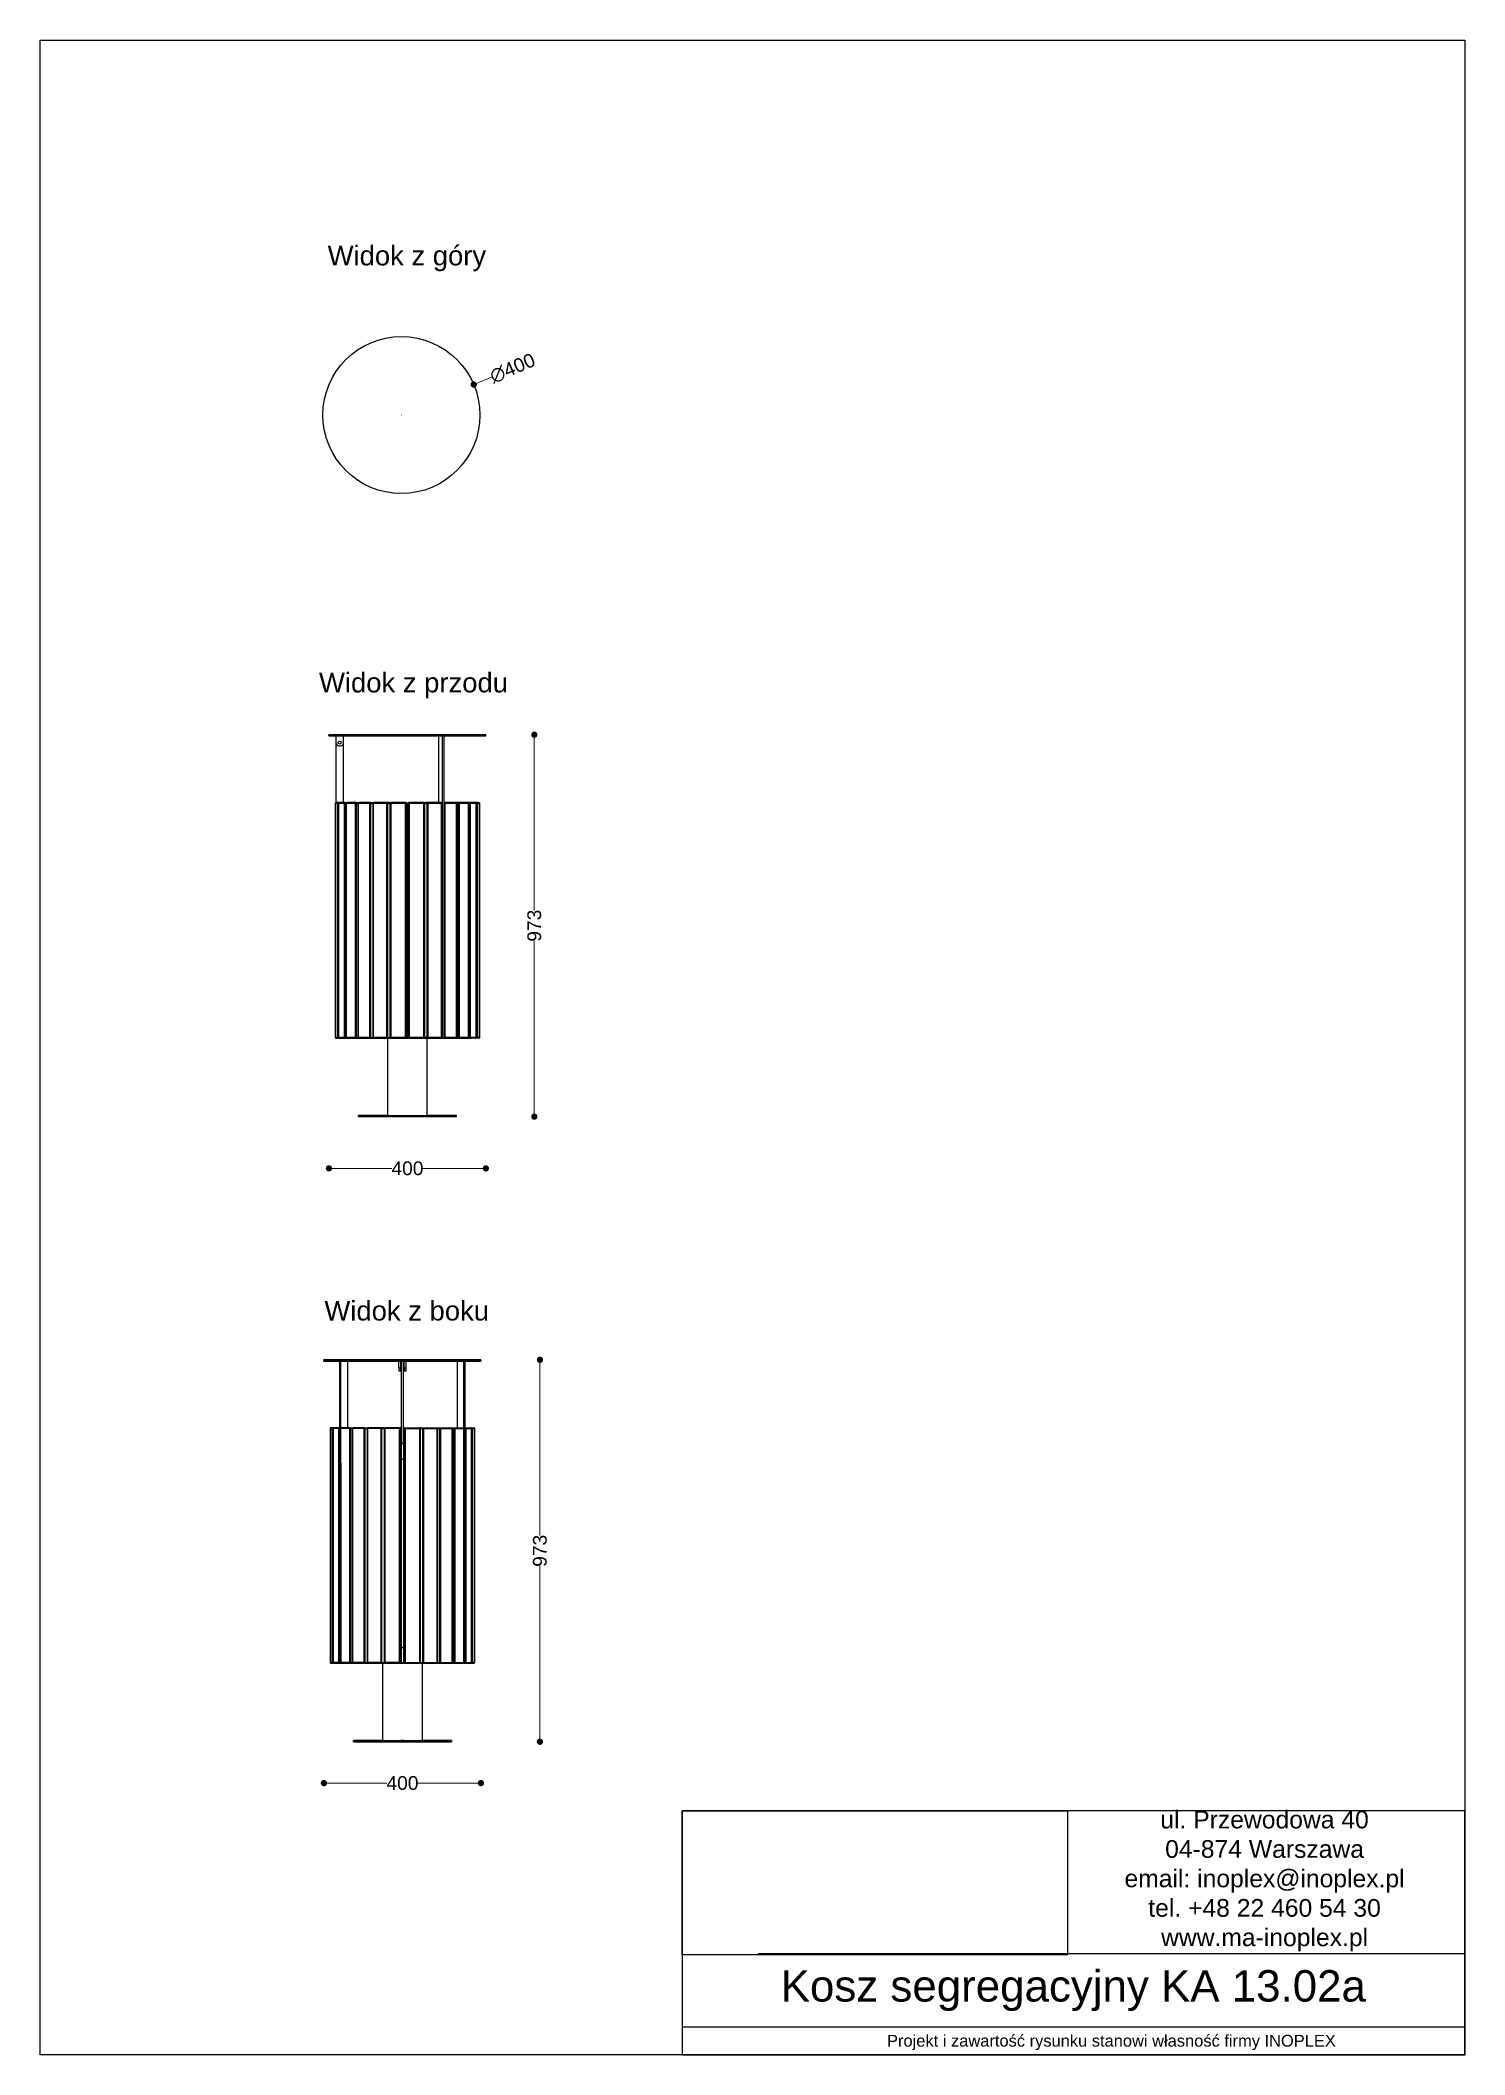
# Model space of a CAD drawing. Header units: millimetres. Extents: x 10366 to 13995, y 24552 to 29685.
import ezdxf

# ---------------------------------------------------------------- set-up
doc = ezdxf.new("R2010")
doc.units = ezdxf.units.MM
doc.header["$LTSCALE"] = 3
doc.layers.add('Default', color=7, linetype='Continuous')
doc.styles.get("Standard").update_dxf_attribs({"font": 'arial.ttf'})
doc.dimstyles.new('MATEUSZ', dxfattribs={"dimtxt": 35, "dimasz": 16, "dimexe": 0.18, "dimexo": 0.0625, "dimgap": 0.09, "dimtad": 0, "dimdec": 0, "dimdsep": 46, "dimtxsty": 'Standard', "dimblk": 'DOT', "dimcen": 0.09, "dimse1": 1, "dimse2": 1, "dimadec": 0, "dimazin": 0, "dimtfac": 1, "dimtdec": 0, "dimtofl": 0, "dimtmove": 0, "dimatfit": 3, "dimfxl": 1, "dimtolj": 1, "dimtzin": 0, "dimlwd": 9, "dimlwe": 9, "dimarcsym": 0})
picture_1 = doc.add_image_def('image1.jpg', size_in_pixel=(1896, 709))

msp = doc.modelspace()

# ---------------------------------------------------------------- texts
for s, width, gutter_width, heights, insert, char_height, attachment_point in [('Widok z góry', 1167.306, 1, [0], (11098.3, 29161.1), 50, 1), ('Widok z przodu', 1167.306, 1, [0], (11076.3, 28073.3), 50, 1), ('Widok z boku', 1167.306, 1, [0], (11090.1, 26473), 50, 1), ('ul. Przewodowa 40\\P04-874 Warszawa\\Pemail: inoplex@inoplex.pl\\Ptel. +48 22 460 54 30\\Pwww.ma-inoplex.pl', 1019.877, 1, [432.7], (13485.1, 24994.8), 45, 5), ('Kosz segregacyjny KA 13.02a', 1993.625, 1, [0], (12997.9, 24715.8), 80, 5), ('Projekt i zawartość rysunku stanowi własność firmy INOPLEX ', 1800.088, 12.5, [70.5], (13095, 24583.6), 30, 5)]:
    msp.add_mtext_dynamic_manual_height_columns(s, width=width, gutter_width=gutter_width, heights=heights, dxfattribs=dict(insert=insert, char_height=char_height, attachment_point=attachment_point))

# ---------------------------------------------------------------- blocks, each defined once
blk = doc.blocks.new('_Dot')
at = {"color": 0, "linetype": 'ByBlock', "lineweight": -2}
blk.add_line((-0.5, 0), (-1, 0), dxfattribs=at)
at = {"color": 0, "linetype": 'ByBlock', "const_width": 0.5}
blk.add_lwpolyline([(-0.25, 0, 1), (0.25, 0, 1)], format="xyb", close=True, dxfattribs=at)
blk = doc.blocks.new('*D21')
at = {"color": 0, "lineweight": 9, "transparency": 16777216}
for p, q in [((11516.1, 28826.6), (11485.2, 28813.7)), ((11286, 28729.9), (11286.2, 28729.9)), ((11286.1, 28729.8), (11286.1, 28730))]:
    blk.add_line(p, q, dxfattribs=at)
at = {"layer": 'Defpoints', "color": 0, "transparency": 16777216}
for p in [(11470.5, 28807.5), (11101.7, 28652.4)]:
    blk.add_point(p, dxfattribs=at)
at = {"color": 0, "lineweight": 9, "transparency": 16777216, "xscale": 16, "yscale": 16, "zscale": 16, "rotation": 202.8089564248152}
blk.add_blockref('_Dot', (11470.5, 28807.5), dxfattribs=at)
at = {"color": 0, "transparency": 16777216, "insert": (11569.3, 28849), "char_height": 35, "attachment_point": 5, "rotation": 22.809}
blk.add_mtext('\\A1;∅400', dxfattribs=at)
blk = doc.blocks.new('*D22')
at = {"color": 0, "lineweight": 9, "transparency": 16777216}
for p, q in [((11117.6, 26810.6), (11262.1, 26810.6)), ((11485.4, 26810.6), (11340.9, 26810.6))]:
    blk.add_line(p, q, dxfattribs=at)
at = {"layer": 'Defpoints', "color": 0, "transparency": 16777216}
for p in [(11101.6, 27915.4), (11501.4, 27915.4), (11501.4, 26810.6)]:
    blk.add_point(p, dxfattribs=at)
at = {"color": 0, "lineweight": 9, "transparency": 16777216, "xscale": 16, "yscale": 16, "zscale": 16, "rotation": 180}
blk.add_blockref('_Dot', (11101.6, 26810.6), dxfattribs=at)
at = {"color": 0, "lineweight": 9, "transparency": 16777216, "xscale": 16, "yscale": 16, "zscale": 16}
blk.add_blockref('_Dot', (11501.4, 26810.6), dxfattribs=at)
at = {"color": 0, "transparency": 16777216, "insert": (11301.5, 26810.6), "char_height": 35, "attachment_point": 5}
blk.add_mtext('\\A1;400', dxfattribs=at)
blk = doc.blocks.new('*D23')
at = {"color": 0, "lineweight": 9, "transparency": 16777216}
for p, q in [((11624.8, 27899.4), (11624.8, 27467.6)), ((11624.8, 26958.4), (11624.8, 27390.1))]:
    blk.add_line(p, q, dxfattribs=at)
at = {"layer": 'Defpoints', "color": 0, "transparency": 16777216}
for p in [(11501.6, 27915.4), (11426.7, 26942.4), (11624.8, 26942.4)]:
    blk.add_point(p, dxfattribs=at)
at = {"color": 0, "lineweight": 9, "transparency": 16777216, "xscale": 16, "yscale": 16, "zscale": 16}
for p, rotation in [((11624.8, 27915.4), 90), ((11624.8, 26942.4), 270)]:
    blk.add_blockref('_Dot', p, dxfattribs=dict(at, rotation=rotation))
at = {"color": 0, "transparency": 16777216, "insert": (11624.8, 27428.9), "char_height": 35, "attachment_point": 5, "rotation": 90}
blk.add_mtext('\\A1;973', dxfattribs=at)
blk = doc.blocks.new('*D24')
at = {"color": 0, "lineweight": 9, "transparency": 16777216}
for p, q in [((11104.8, 25244.5), (11249.4, 25244.5)), ((11472.8, 25244.5), (11328.2, 25244.5))]:
    blk.add_line(p, q, dxfattribs=at)
at = {"layer": 'Defpoints', "color": 0, "transparency": 16777216}
for p in [(11088.8, 26322.8), (11488.8, 26322.8), (11488.8, 25244.5)]:
    blk.add_point(p, dxfattribs=at)
at = {"color": 0, "lineweight": 9, "transparency": 16777216, "xscale": 16, "yscale": 16, "zscale": 16, "rotation": 180}
blk.add_blockref('_Dot', (11088.8, 25244.5), dxfattribs=at)
at = {"color": 0, "lineweight": 9, "transparency": 16777216, "xscale": 16, "yscale": 16, "zscale": 16}
blk.add_blockref('_Dot', (11488.8, 25244.5), dxfattribs=at)
at = {"color": 0, "transparency": 16777216, "insert": (11288.8, 25244.5), "char_height": 35, "attachment_point": 5}
blk.add_mtext('\\A1;400', dxfattribs=at)
blk = doc.blocks.new('*D25')
at = {"color": 0, "lineweight": 9, "transparency": 16777216}
for p, q in [((11639, 26306.8), (11639, 25875.1)), ((11639, 25365.8), (11639, 25797.6))]:
    blk.add_line(p, q, dxfattribs=at)
at = {"layer": 'Defpoints', "color": 0, "transparency": 16777216}
for p in [(11488.8, 26322.8), (11413.8, 25349.8), (11639, 25349.8)]:
    blk.add_point(p, dxfattribs=at)
at = {"color": 0, "lineweight": 9, "transparency": 16777216, "xscale": 16, "yscale": 16, "zscale": 16}
for p, rotation in [((11639, 26322.8), 90), ((11639, 25349.8), 270)]:
    blk.add_blockref('_Dot', p, dxfattribs=dict(at, rotation=rotation))
at = {"color": 0, "transparency": 16777216, "insert": (11639, 25836.3), "char_height": 35, "attachment_point": 5, "rotation": 90}
blk.add_mtext('\\A1;973', dxfattribs=at)

# ---------------------------------------------------------------- dimensions: what is measured, and where the dimension line sits
dim = msp.add_diameter_dim_2p(p1=(11101.7, 28652.4), p2=(11470.5, 28807.5), dimstyle='MATEUSZ')
dim.commit()
dim.dimension.update_dxf_attribs({"geometry": '*D21', "text_midpoint": (11569.3, 28849), "dimtype": 163})
for base, p1, p2, picture, middle in [((11624.8, 26942.4), (11501.6, 27915.4), (11426.7, 26942.4), '*D23', (11624.8, 27428.9)), ((11639, 25349.8), (11488.8, 26322.8), (11413.8, 25349.8), '*D25', (11639, 25836.3))]:
    dim = msp.add_linear_dim(base=base, p1=p1, p2=p2, angle=90, dimstyle='MATEUSZ')
    dim.commit()
    dim.dimension.update_dxf_attribs({"geometry": picture, "text_midpoint": middle})
for base, p1, p2, picture, middle in [((11501.4, 26810.6), (11101.6, 27915.4), (11501.4, 27915.4), '*D22', (11301.5, 26810.6)), ((11488.8, 25244.5), (11088.8, 26322.8), (11488.8, 26322.8), '*D24', (11288.8, 25244.5))]:
    dim = msp.add_linear_dim(base=base, p1=p1, p2=p2, dimstyle='MATEUSZ')
    dim.commit()
    dim.dimension.update_dxf_attribs({"geometry": picture, "text_midpoint": middle})

# ---------------------------------------------------------------- linework, layer by layer
for p, q in [((13995, 24809.6), (12194.9, 24809.6)), ((13994.7, 24623), (12001.1, 24623))]:
    msp.add_line(p, q)
for points in [[(10366.2, 24552.5), (10366.2, 29684.6), (13995, 29684.6), (13995, 24552.5)], [(12001.1, 24552.5), (13995, 24552.5), (13995, 25174.2), (12001.1, 25174.2)]]:
    msp.add_lwpolyline(points, close=True)
at = {"layer": 'Default'}
for p, q in [((11101.6, 27912.4), (11101.6, 27915.4)), ((11119, 27912.4), (11119, 27895.4)), ((11119, 27904.4), (11119, 27741.9)), ((11127, 27887.4), (11131, 27887.4)), ((11139, 27895.4), (11139, 27912.4)), ((11139, 27742.4), (11139, 27912.4)), ((11380.8, 27912.4), (11380.8, 27742.4)), ((11390.8, 27652.4), (11390.8, 27912.4)), ((11395.2, 27652.4), (11395.2, 27912.4)), ((11395.4, 27742.3), (11395.4, 27912.4)), ((11501.6, 27912.4), (11501.6, 27915.4)), ((11118.3, 27144.4), (11118.3, 27740.4)), ((11123.5, 27740.4), (11118.3, 27740.4)), ((11118.3, 27144.4), (11118.3, 27740.4)), ((11125.5, 27742.4), (11120.3, 27742.4)), ((11120.3, 27742.4), (11136.1, 27742.4)), ((11123.5, 27144.4), (11123.5, 27740.4)), ((11125.5, 27742.4), (11141.3, 27742.4)), ((11125.7, 27144.4), (11125.7, 27740.4)), ((11125.7, 27740.4), (11126.5, 27740.4)), ((11126.3, 27144.4), (11126.3, 27740.4)), ((11126.4, 27144.4), (11126.4, 27740.4)), ((11140.8, 27740.4), (11126.4, 27740.4)), ((11128.2, 27742.4), (11143, 27742.4)), ((11142.6, 27742.4), (11128.2, 27742.4)), ((11140.8, 27144.4), (11140.8, 27740.4)), ((11142.6, 27742.4), (11157.3, 27742.4)), ((11143.2, 27740.4), (11146.3, 27740.4)), ((11143.2, 27144.4), (11143.2, 27740.4)), ((11146, 27144.4), (11146, 27740.4)), ((11146.3, 27144.4), (11146.3, 27740.4)), ((11168.9, 27740.4), (11146.3, 27740.4)), ((11147.8, 27742.4), (11160.5, 27742.4)), ((11170.4, 27742.4), (11147.8, 27742.4)), ((11168.9, 27144.4), (11168.9, 27740.4)), ((11170.4, 27742.4), (11183.1, 27742.4)), ((11171.4, 27740.4), (11176.6, 27740.4)), ((11171.4, 27144.4), (11171.4, 27740.4)), ((11176, 27144.4), (11176, 27740.4)), ((11176.6, 27144.4), (11176.6, 27740.4)), ((11205.9, 27740.4), (11176.6, 27740.4)), ((11177.8, 27742.4), (11187.4, 27742.4)), ((11207.1, 27742.4), (11177.8, 27742.4)), ((11205.9, 27144.4), (11205.9, 27740.4)), ((11207.1, 27742.4), (11216.7, 27742.4)), ((11208.3, 27740.4), (11214.7, 27740.4)), ((11208.3, 27144.4), (11208.3, 27740.4)), ((11214.3, 27144.4), (11214.3, 27740.4)), ((11215.2, 27144.4), (11215.2, 27740.4)), ((11249.3, 27740.4), (11215.2, 27740.4)), ((11216, 27742.4), (11222.1, 27742.4)), ((11250, 27742.4), (11216, 27742.4)), ((11256.1, 27742.4), (11222.1, 27742.4)), ((11249.3, 27144.4), (11249.3, 27740.4)), ((11250, 27742.4), (11256.1, 27742.4)), ((11251.5, 27740.4), (11257.6, 27740.4)), ((11251.5, 27144.4), (11251.5, 27740.4)), ((11257.6, 27144.4), (11257.6, 27740.4)), ((11257.8, 27740.4), (11257.8, 27144.4)), ((11258.4, 27144.4), (11258.4, 27740.4)), ((11296.2, 27740.4), (11259.8, 27740.4)), ((11259.8, 27144.4), (11259.8, 27740.4)), ((11296.5, 27742.4), (11260, 27742.4)), ((11296.2, 27144.4), (11296.2, 27740.4)), ((11296.5, 27742.4), (11298.6, 27742.4)), ((11298.1, 27740.4), (11300.2, 27740.4)), ((11298.1, 27144.4), (11298.1, 27740.4)), ((11300.2, 27144.4), (11300.2, 27740.4)), ((11300.2, 27740.4), (11300.2, 27144.4)), ((11303.1, 27144.4), (11303.1, 27740.4)), ((11303.2, 27144.4), (11303.2, 27740.4)), ((11305.2, 27740.4), (11303.2, 27740.4)), ((11303.2, 27701.9), (11303.2, 27740.4)), ((11306.8, 27742.4), (11304.7, 27742.4)), ((11341.2, 27742.4), (11304.7, 27742.4)), ((11305.2, 27144.4), (11305.2, 27740.4)), ((11343.3, 27742.4), (11306.8, 27742.4)), ((11307.1, 27144.4), (11307.1, 27740.4)), ((11343.6, 27740.4), (11307.1, 27740.4)), ((11343.6, 27144.4), (11343.6, 27740.4)), ((11344.9, 27740.4), (11344.9, 27144.4)), ((11345, 27701.9), (11345, 27740.4)), ((11345, 27740.4), (11345, 27701.7)), ((11345.5, 27144.4), (11345.5, 27740.4)), ((11351.8, 27740.4), (11345.7, 27740.4)), ((11345.7, 27144.4), (11345.7, 27740.4)), ((11381.2, 27742.4), (11347.2, 27742.4)), ((11353.3, 27742.4), (11347.2, 27742.4)), ((11351.8, 27144.4), (11351.8, 27740.4)), ((11387.3, 27742.4), (11353.3, 27742.4)), ((11388.1, 27740.4), (11354, 27740.4)), ((11354, 27144.4), (11354, 27740.4)), ((11387.3, 27742.4), (11381.2, 27742.4)), ((11388.1, 27144.4), (11388.1, 27740.4)), ((11389, 27740.4), (11389, 27144.4)), ((11396.3, 27742.4), (11395.2, 27742.4)), ((11425.6, 27742.4), (11396.3, 27742.4)), ((11397.5, 27144.4), (11397.5, 27740.4)), ((11426.8, 27740.4), (11397.5, 27740.4)), ((11425.6, 27742.4), (11415.9, 27742.4)), ((11432.9, 27742.4), (11420.3, 27742.4)), ((11426.8, 27144.4), (11426.8, 27740.4)), ((11431.9, 27740.4), (11427.1, 27740.4)), ((11427.3, 27740.4), (11427.3, 27144.4)), ((11431.9, 27144.4), (11431.9, 27740.4)), ((11455.5, 27742.4), (11432.9, 27742.4)), ((11434.5, 27144.4), (11434.5, 27740.4)), ((11457.1, 27740.4), (11434.5, 27740.4)), ((11455.5, 27742.4), (11442.9, 27742.4)), ((11460.7, 27742.4), (11446, 27742.4)), ((11457.1, 27144.4), (11457.1, 27740.4)), ((11460.1, 27740.4), (11457.1, 27740.4)), ((11457.4, 27740.4), (11457.4, 27144.4)), ((11460.1, 27144.4), (11460.1, 27740.4)), ((11475.1, 27742.4), (11460.4, 27742.4)), ((11475.1, 27742.4), (11460.7, 27742.4)), ((11477.9, 27742.4), (11462.1, 27742.4)), ((11462.6, 27144.4), (11462.6, 27740.4)), ((11477, 27740.4), (11462.6, 27740.4)), ((11483.1, 27742.4), (11467.3, 27742.4)), ((11477.7, 27740.4), (11476.8, 27740.4)), ((11477, 27144.4), (11477, 27740.4)), ((11477.1, 27740.4), (11477.1, 27144.4)), ((11477.7, 27144.4), (11477.7, 27740.4)), ((11483.1, 27742.4), (11477.9, 27742.4)), ((11479.9, 27144.4), (11479.9, 27740.4)), ((11485.1, 27740.4), (11479.9, 27740.4)), ((11485.1, 27144.4), (11485.1, 27740.4)), ((11485.1, 27740.4), (11485.1, 27144.4)), ((11390.8, 27652.4), (11390.8, 27142.4)), ((11395.2, 27652.4), (11395.2, 27142.4)), ((11123.5, 27144.4), (11118.3, 27144.4)), ((11119, 27142.4), (11139, 27142.4)), ((11120.3, 27142.4), (11136.1, 27142.4)), ((11125.5, 27142.4), (11120.3, 27142.4)), ((11125.5, 27142.4), (11141.3, 27142.4)), ((11125.7, 27144.4), (11126.5, 27144.4)), ((11140.8, 27144.4), (11126.4, 27144.4)), ((11142.6, 27142.4), (11128.2, 27142.4)), ((11128.2, 27142.4), (11143, 27142.4)), ((11142.6, 27142.4), (11157.3, 27142.4)), ((11143.2, 27144.4), (11146.3, 27144.4)), ((11168.9, 27144.4), (11146.3, 27144.4)), ((11170.4, 27142.4), (11147.8, 27142.4)), ((11147.8, 27142.4), (11160.5, 27142.4)), ((11170.4, 27142.4), (11183.1, 27142.4)), ((11171.4, 27144.4), (11176.6, 27144.4)), ((11205.9, 27144.4), (11176.6, 27144.4)), ((11207.1, 27142.4), (11177.8, 27142.4)), ((11177.8, 27142.4), (11187.4, 27142.4)), ((11207.1, 27142.4), (11216.7, 27142.4)), ((11208.3, 27144.4), (11214.7, 27144.4)), ((11249.3, 27144.4), (11215.2, 27144.4)), ((11250, 27142.4), (11216, 27142.4)), ((11216, 27142.4), (11222.1, 27142.4)), ((11256.1, 27142.4), (11222.1, 27142.4)), ((11250, 27142.4), (11256.1, 27142.4)), ((11251.5, 27144.4), (11257.6, 27144.4)), ((11251.7, 26945.4), (11251.7, 27142.4)), ((11296.2, 27144.4), (11259.8, 27144.4)), ((11296.5, 27142.4), (11260, 27142.4)), ((11296.5, 27142.4), (11298.6, 27142.4)), ((11298.1, 27144.4), (11300.2, 27144.4)), ((11305.2, 27144.4), (11303.2, 27144.4)), ((11341.2, 27142.4), (11304.7, 27142.4)), ((11306.8, 27142.4), (11304.7, 27142.4)), ((11343.3, 27142.4), (11306.8, 27142.4)), ((11343.6, 27144.4), (11307.1, 27144.4)), ((11351.8, 27144.4), (11345.7, 27144.4)), ((11381.2, 27142.4), (11347.2, 27142.4)), ((11353.3, 27142.4), (11347.2, 27142.4)), ((11351.7, 26945.4), (11351.7, 27142.4)), ((11387.3, 27142.4), (11353.3, 27142.4)), ((11388.1, 27144.4), (11354, 27144.4)), ((11380.8, 27142.4), (11390.8, 27142.4)), ((11387.3, 27142.4), (11381.2, 27142.4)), ((11385.2, 27142.4), (11395.2, 27142.4)), ((11396.3, 27142.4), (11386.6, 27142.4)), ((11390.8, 27142.4), (11395.2, 27142.4)), ((11425.6, 27142.4), (11396.3, 27142.4)), ((11426.8, 27144.4), (11397.5, 27144.4)), ((11425.6, 27142.4), (11415.9, 27142.4)), ((11432.9, 27142.4), (11420.3, 27142.4)), ((11431.9, 27144.4), (11427.1, 27144.4)), ((11455.5, 27142.4), (11432.9, 27142.4)), ((11457.1, 27144.4), (11434.5, 27144.4)), ((11455.5, 27142.4), (11442.9, 27142.4)), ((11460.7, 27142.4), (11446, 27142.4)), ((11460.1, 27144.4), (11457.1, 27144.4)), ((11475.1, 27142.4), (11460.4, 27142.4)), ((11475.1, 27142.4), (11460.7, 27142.4)), ((11477.9, 27142.4), (11462.1, 27142.4)), ((11477, 27144.4), (11462.6, 27144.4)), ((11483.1, 27142.4), (11467.3, 27142.4)), ((11477.7, 27144.4), (11476.8, 27144.4)), ((11483.1, 27142.4), (11477.9, 27142.4)), ((11485.1, 27144.4), (11479.9, 27144.4)), ((11176.7, 26942.4), (11176.7, 26945.4)), ((11426.7, 26942.4), (11426.7, 26945.4)), ((11088.8, 26319.8), (11088.8, 26322.8)), ((11129.4, 26059.8), (11129.4, 26319.8)), ((11131.9, 26059.8), (11131.9, 26319.8)), ((11149.2, 26319.8), (11149.2, 26149.8)), ((11279.9, 26302.8), (11279.9, 26319.8)), ((11279.9, 26302.8), (11284.9, 26302.8)), ((11279.9, 26294.8), (11284.9, 26294.8)), ((11284.9, 26302.8), (11284.9, 26319.8)), ((11284.9, 26306.7), (11286.3, 26306.7)), ((11286.3, 26299), (11284.9, 26299)), ((11286.3, 26109.4), (11286.3, 26319.8)), ((11291.3, 26109.4), (11291.3, 26319.8)), ((11291.3, 26306.7), (11292.9, 26306.7)), ((11292.9, 26299), (11291.3, 26299)), ((11292.9, 26302.8), (11292.9, 26319.8)), ((11292.9, 26302.8), (11297.9, 26302.8)), ((11292.9, 26294.8), (11297.9, 26294.8)), ((11297.9, 26302.8), (11297.9, 26319.8)), ((11428.4, 26319.8), (11428.4, 26149.8)), ((11445.6, 26059.8), (11445.6, 26319.8)), ((11448.2, 26059.8), (11448.2, 26319.8)), ((11488.8, 26322.8), (11488.8, 26319.8)), ((11105.3, 25551.8), (11105.3, 26147.8)), ((11110.1, 26147.8), (11105.3, 26147.8)), ((11105.3, 25551.8), (11105.3, 26147.8)), ((11107.3, 26149.8), (11123.2, 26149.8)), ((11112.1, 26149.8), (11107.3, 26149.8)), ((11110.1, 25551.8), (11110.1, 26147.8)), ((11112.1, 26149.8), (11127.9, 26149.8)), ((11112.3, 26147.8), (11113.1, 26147.8)), ((11112.3, 25551.8), (11112.3, 26147.8)), ((11112.8, 25551.8), (11112.8, 26147.8)), ((11126.8, 26147.8), (11112.9, 26147.8)), ((11112.9, 25551.8), (11112.9, 26147.8)), ((11128.7, 26149.8), (11114.7, 26149.8)), ((11114.7, 26149.8), (11129.5, 26149.8)), ((11126.8, 25551.8), (11126.8, 26147.8)), ((11128.7, 26149.8), (11129.4, 26149.8)), ((11129.3, 25551.8), (11129.3, 26147.8)), ((11132, 25551.8), (11132, 26147.8)), ((11132.2, 25551.8), (11132.2, 26147.8)), ((11154.5, 26147.8), (11132.2, 26147.8)), ((11156.1, 26149.8), (11133.8, 26149.8)), ((11133.8, 26149.8), (11146.6, 26149.8)), ((11154.5, 25551.8), (11154.5, 26147.8)), ((11156.1, 26149.8), (11168.8, 26149.8)), ((11157, 26147.8), (11162.1, 26147.8)), ((11157, 25551.8), (11157, 26147.8)), ((11161.5, 25551.8), (11161.5, 26147.8)), ((11162.1, 25551.8), (11162.1, 26147.8)), ((11191.1, 26147.8), (11162.1, 26147.8)), ((11192.3, 26149.8), (11163.3, 26149.8)), ((11163.3, 26149.8), (11173.1, 26149.8)), ((11191.1, 25551.8), (11191.1, 26147.8)), ((11192.3, 26149.8), (11202.2, 26149.8)), ((11193.6, 26147.8), (11199.9, 26147.8)), ((11193.6, 25551.8), (11193.6, 26147.8)), ((11199.6, 25551.8), (11199.6, 26147.8)), ((11200.4, 25551.8), (11200.4, 26147.8)), ((11234.3, 26147.8), (11200.4, 26147.8)), ((11201.2, 26149.8), (11207.5, 26149.8)), ((11235.1, 26149.8), (11201.2, 26149.8)), ((11241.4, 26149.8), (11207.5, 26149.8)), ((11234.3, 25551.8), (11234.3, 26147.8)), ((11235.1, 26149.8), (11241.4, 26149.8)), ((11236.6, 26147.8), (11242.8, 26147.8)), ((11236.6, 25551.8), (11236.6, 26147.8)), ((11242.8, 25551.8), (11242.8, 26147.8)), ((11243, 26147.8), (11243, 25551.8)), ((11243.4, 25551.8), (11243.4, 26147.8)), ((11244.7, 25551.8), (11244.7, 26147.8)), ((11281.2, 26147.8), (11244.7, 26147.8)), ((11281.5, 26149.8), (11245, 26149.8)), ((11283.7, 26149.8), (11247.3, 26149.8)), ((11281.2, 25551.8), (11281.2, 26147.8)), ((11281.5, 26149.8), (11283.7, 26149.8)), ((11283, 25551.8), (11283, 26147.8)), ((11283, 26147.8), (11285.3, 26147.8)), ((11285.3, 25551.8), (11285.3, 26147.8)), ((11285.3, 26147.8), (11285.3, 25551.8)), ((11285.4, 26109.5), (11285.4, 26147.8)), ((11285.4, 26147.8), (11285.4, 26109.2)), ((11292.2, 25551.8), (11292.2, 26147.8)), ((11292.3, 26147.8), (11294.5, 26147.8)), ((11292.3, 25551.8), (11292.3, 26147.8)), ((11293.9, 26149.8), (11330.3, 26149.8)), ((11293.9, 26149.8), (11296.1, 26149.8)), ((11294.5, 25551.8), (11294.5, 26147.8)), ((11296.1, 26149.8), (11332.5, 26149.8)), ((11296.4, 26147.8), (11332.8, 26147.8)), ((11296.4, 25551.8), (11296.4, 26147.8)), ((11332.8, 25551.8), (11332.8, 26147.8)), ((11334.2, 26147.8), (11334.2, 25551.8)), ((11334.6, 25551.8), (11334.6, 26147.8)), ((11334.8, 26147.8), (11341, 26147.8)), ((11334.8, 25551.8), (11334.8, 26147.8)), ((11336.2, 26149.8), (11370.1, 26149.8)), ((11336.2, 26149.8), (11342.5, 26149.8)), ((11341, 25551.8), (11341, 26147.8)), ((11342.5, 26149.8), (11376.3, 26149.8)), ((11343.3, 26147.8), (11377.1, 26147.8)), ((11343.3, 25551.8), (11343.3, 26147.8)), ((11370.1, 26149.8), (11376.3, 26149.8)), ((11375.4, 26149.8), (11385.2, 26149.8)), ((11377.1, 25551.8), (11377.1, 26147.8)), ((11378, 26147.8), (11384, 26147.8)), ((11378, 26147.8), (11378, 25551.8)), ((11384, 25551.8), (11384, 26147.8)), ((11385.2, 26149.8), (11414.3, 26149.8)), ((11386.5, 26147.8), (11415.5, 26147.8)), ((11386.5, 25551.8), (11386.5, 26147.8)), ((11404.5, 26149.8), (11414.3, 26149.8)), ((11408.8, 26149.8), (11421.5, 26149.8)), ((11415.5, 25551.8), (11415.5, 26147.8)), ((11415.5, 26147.8), (11420.6, 26147.8)), ((11416, 26147.8), (11416, 25551.8)), ((11420.6, 25551.8), (11420.6, 26147.8)), ((11421.5, 26149.8), (11443.8, 26149.8)), ((11423.1, 26147.8), (11445.4, 26147.8)), ((11423.1, 25551.8), (11423.1, 26147.8)), ((11431, 26149.8), (11443.8, 26149.8)), ((11445.4, 25551.8), (11445.4, 26147.8)), ((11445.7, 26147.8), (11445.7, 25551.8)), ((11448.1, 26149.8), (11462.9, 26149.8)), ((11448.2, 26149.8), (11448.9, 26149.8)), ((11448.3, 25551.8), (11448.3, 26147.8)), ((11448.9, 26149.8), (11462.9, 26149.8)), ((11449.7, 26149.8), (11465.5, 26149.8)), ((11450.8, 26147.8), (11464.7, 26147.8)), ((11450.8, 25551.8), (11450.8, 26147.8)), ((11454.5, 26149.8), (11470.3, 26149.8)), ((11464.7, 25551.8), (11464.7, 26147.8)), ((11464.7, 26147.8), (11465.3, 26147.8)), ((11464.8, 26147.8), (11464.8, 25551.8)), ((11465.3, 25551.8), (11465.3, 26147.8)), ((11465.5, 26149.8), (11470.3, 26149.8)), ((11467.5, 26147.8), (11472.3, 26147.8)), ((11467.5, 25551.8), (11467.5, 26147.8)), ((11472.3, 25551.8), (11472.3, 26147.8)), ((11472.3, 26147.8), (11472.3, 25551.8)), ((11129.4, 26059.8), (11129.4, 25549.8)), ((11131.9, 26059.8), (11131.9, 25549.8)), ((11445.6, 26059.8), (11445.6, 25549.8)), ((11448.2, 26059.8), (11448.2, 25549.8)), ((11110.1, 25551.8), (11105.3, 25551.8)), ((11112.1, 25549.8), (11107.3, 25549.8)), ((11107.3, 25549.8), (11123.2, 25549.8)), ((11112.1, 25549.8), (11127.9, 25549.8)), ((11112.3, 25551.8), (11113.1, 25551.8)), ((11126.8, 25551.8), (11112.9, 25551.8)), ((11114.7, 25549.8), (11129.5, 25549.8)), ((11128.7, 25549.8), (11114.7, 25549.8)), ((11128.7, 25549.8), (11143.5, 25549.8)), ((11146.7, 25549.8), (11129.4, 25549.8)), ((11129.4, 25549.8), (11131.9, 25549.8)), ((11149.2, 25549.8), (11131.9, 25549.8)), ((11154.5, 25551.8), (11132.2, 25551.8)), ((11156.1, 25549.8), (11133.8, 25549.8)), ((11133.8, 25549.8), (11146.6, 25549.8)), ((11156.1, 25549.8), (11168.8, 25549.8)), ((11157, 25551.8), (11162.1, 25551.8)), ((11191.1, 25551.8), (11162.1, 25551.8)), ((11163.3, 25549.8), (11173.1, 25549.8)), ((11192.3, 25549.8), (11163.3, 25549.8)), ((11192.3, 25549.8), (11202.2, 25549.8)), ((11193.6, 25551.8), (11199.9, 25551.8)), ((11234.3, 25551.8), (11200.4, 25551.8)), ((11235.1, 25549.8), (11201.2, 25549.8)), ((11201.2, 25549.8), (11207.5, 25549.8)), ((11241.4, 25549.8), (11207.5, 25549.8)), ((11235.1, 25549.8), (11241.4, 25549.8)), ((11236.6, 25551.8), (11242.8, 25551.8)), ((11238.8, 25352.8), (11238.8, 25549.8)), ((11281.2, 25551.8), (11244.7, 25551.8)), ((11281.5, 25549.8), (11245, 25549.8)), ((11283.7, 25549.8), (11247.3, 25549.8)), ((11281.5, 25549.8), (11283.7, 25549.8)), ((11283, 25551.8), (11285.3, 25551.8)), ((11292.3, 25551.8), (11294.5, 25551.8)), ((11293.9, 25549.8), (11296.1, 25549.8)), ((11293.9, 25549.8), (11330.3, 25549.8)), ((11296.1, 25549.8), (11332.5, 25549.8)), ((11296.4, 25551.8), (11332.8, 25551.8)), ((11334.8, 25551.8), (11341, 25551.8)), ((11336.2, 25549.8), (11342.5, 25549.8)), ((11336.2, 25549.8), (11370.1, 25549.8)), ((11338.8, 25549.8), (11338.8, 25352.8)), ((11342.5, 25549.8), (11376.3, 25549.8)), ((11343.3, 25551.8), (11377.1, 25551.8)), ((11370.1, 25549.8), (11376.3, 25549.8)), ((11375.4, 25549.8), (11385.2, 25549.8)), ((11377.8, 25551.8), (11384, 25551.8)), ((11385.2, 25549.8), (11414.3, 25549.8)), ((11386.5, 25551.8), (11415.5, 25551.8)), ((11404.5, 25549.8), (11414.3, 25549.8)), ((11408.8, 25549.8), (11421.5, 25549.8)), ((11415.5, 25551.8), (11420.6, 25551.8)), ((11421.5, 25549.8), (11443.8, 25549.8)), ((11423.1, 25551.8), (11445.4, 25551.8)), ((11428.4, 25549.8), (11445.6, 25549.8)), ((11431, 25549.8), (11443.8, 25549.8)), ((11431, 25549.8), (11448.2, 25549.8)), ((11434.1, 25549.8), (11448.9, 25549.8)), ((11445.6, 25549.8), (11448.2, 25549.8)), ((11448.1, 25549.8), (11462.9, 25549.8)), ((11448.9, 25549.8), (11462.9, 25549.8)), ((11449.7, 25549.8), (11465.5, 25549.8)), ((11450.8, 25551.8), (11464.7, 25551.8)), ((11454.5, 25549.8), (11470.3, 25549.8)), ((11464.7, 25551.8), (11465.3, 25551.8)), ((11465.5, 25549.8), (11470.3, 25549.8)), ((11467.5, 25551.8), (11472.3, 25551.8)), ((11163.8, 25349.8), (11163.8, 25352.8)), ((11413.8, 25352.8), (11413.8, 25349.8))]:
    msp.add_line(p, q, dxfattribs=at)
for points in [[(11501.6, 27915.4, 0), (11501.6, 27915.4, 0), (11501.6, 27915.4, 0), (11501.6, 27915.4, 0), (11501.6, 27915.4, 0), (11501.6, 27915.4, 0), (11501.6, 27915.4, 0), (11501.6, 27915.4, 0), (11501.6, 27915.4, 0), (11501.6, 27915.4, 0), (11501.5, 27915.4, 0), (11501.3, 27915.4, 0), (11500.2, 27915.4, 0), (11495.8, 27915.4, 0), (11477, 27915.4, 0), (11131.9, 27915.4, 0), (11102.5, 27915.4, 0), (11101.8, 27915.4, 0), (11101.7, 27915.4, 0), (11101.6, 27915.4, 0), (11101.6, 27915.4, 0), (11101.6, 27915.4, 0), (11101.6, 27915.4, 0), (11101.6, 27915.4, 0), (11101.6, 27915.4, 0), (11101.6, 27915.4, 0), (11101.6, 27915.4, 0), (11101.6, 27915.4, 0), (11101.6, 27915.4, 0), (11101.6, 27915.4, 0), (11101.6, 27915.4, 0), (11101.7, 27915.4, 0), (11101.7, 27915.4, 0), (11102, 27915.4, 0), (11103, 27915.4, 0), (11107.5, 27915.4, 0), (11126.3, 27915.4, 0), (11296.8, 27915.4, 0), (11441.1, 27915.4, 0), (11487.1, 27915.4, 0), (11498.2, 27915.4, 0), (11500.8, 27915.4, 0), (11501.4, 27915.4, 0), (11501.6, 27915.4, 0), (11501.6, 27915.4, 0), (11501.6, 27915.4, 0), (11501.6, 27915.4, 0), (11501.6, 27915.4, 0), (11501.6, 27915.4, 0), (11501.6, 27915.4, 0), (11501.6, 27915.4, 0), (11501.6, 27915.4, 0), (11501.6, 27915.4, 0)], [(11207.9, 26945.4, 0), (11203.9, 26945.4, 0), (11207.9, 26945.4, 0), (11211.9, 26945.4, 0)], [(11426.7, 26942.4, 0), (11426.7, 26942.4, 0), (11426.7, 26942.4, 0), (11426.7, 26942.4, 0), (11426.7, 26942.4, 0), (11426.7, 26942.4, 0), (11426.7, 26942.4, 0), (11426.7, 26942.4, 0), (11426.7, 26942.4, 0), (11426.7, 26942.4, 0), (11426.6, 26942.4, 0), (11426.5, 26942.4, 0), (11425.8, 26942.4, 0), (11423, 26942.4, 0), (11411.3, 26942.4, 0), (11195.6, 26942.4, 0), (11177.3, 26942.4, 0), (11176.8, 26942.4, 0), (11176.7, 26942.4, 0), (11176.7, 26942.4, 0), (11176.7, 26942.4, 0), (11176.7, 26942.4, 0), (11176.7, 26942.4, 0), (11176.7, 26942.4, 0), (11176.7, 26942.4, 0), (11176.7, 26942.4, 0), (11176.7, 26942.4, 0), (11176.7, 26942.4, 0), (11176.7, 26942.4, 0), (11176.7, 26942.4, 0), (11176.7, 26942.4, 0), (11176.7, 26942.4, 0), (11176.7, 26942.4, 0), (11176.9, 26942.4, 0), (11177.6, 26942.4, 0), (11180.3, 26942.4, 0), (11192.1, 26942.4, 0)], [(11288.8, 26322.8, 0), (11430.2, 26322.8, 0), (11474.8, 26322.8, 0), (11485.5, 26322.8, 0), (11488, 26322.8, 0), (11488.6, 26322.8, 0), (11488.7, 26322.8, 0), (11488.8, 26322.8, 0), (11488.8, 26322.8, 0), (11488.8, 26322.8, 0), (11488.8, 26322.8, 0), (11488.8, 26322.8, 0), (11488.8, 26322.8, 0), (11488.8, 26322.8, 0), (11488.8, 26322.8, 0), (11488.8, 26322.8, 0), (11488.8, 26322.8, 0), (11488.8, 26322.8, 0), (11488.8, 26322.8, 0), (11488.8, 26322.8, 0), (11488.8, 26322.8, 0), (11488.8, 26322.8, 0), (11488.8, 26322.8, 0), (11488.8, 26322.8, 0), (11488.8, 26322.8, 0), (11488.7, 26322.8, 0), (11488.5, 26322.8, 0), (11487.4, 26322.8, 0), (11483, 26322.8, 0), (11464.1, 26322.8, 0), (11119, 26322.8, 0), (11088.9, 26322.8, 0), (11088.8, 26322.8, 0), (11088.8, 26322.8, 0), (11088.8, 26322.8, 0), (11088.8, 26322.8, 0), (11088.8, 26322.8, 0), (11088.8, 26322.8, 0), (11088.8, 26322.8, 0), (11088.8, 26322.8, 0), (11088.8, 26322.8, 0), (11088.8, 26322.8, 0), (11088.8, 26322.8, 0), (11088.8, 26322.8, 0), (11088.8, 26322.8, 0), (11088.8, 26322.8, 0), (11088.8, 26322.8, 0), (11088.8, 26322.8, 0), (11088.8, 26322.8, 0), (11088.9, 26322.8, 0), (11089.1, 26322.8, 0), (11090.2, 26322.8, 0), (11094.6, 26322.8, 0), (11113.4, 26322.8, 0)], [(11288.8, 25349.8, 0), (11413.8, 25349.8, 0), (11288.8, 25349.8, 0), (11163.8, 25349.8, 0)], [(11284.8, 25352.8, 0), (11284.8, 25352.8, 0), (11284.8, 25352.8, 0), (11284.8, 25352.8, 0), (11284.8, 25352.8, 0), (11284.8, 25352.8, 0), (11284.8, 25352.8, 0), (11284.8, 25352.8, 0), (11284.8, 25352.8, 0), (11284.8, 25352.8, 0), (11284.8, 25352.8, 0), (11284.8, 25352.8, 0), (11284.9, 25352.8, 0), (11284.9, 25352.8, 0), (11285.3, 25352.8, 0), (11292.2, 25352.8, 0), (11292.8, 25352.8, 0), (11292.8, 25352.8, 0), (11292.8, 25352.8, 0), (11292.8, 25352.8, 0), (11292.8, 25352.8, 0), (11292.8, 25352.8, 0), (11292.8, 25352.8, 0), (11292.8, 25352.8, 0), (11292.8, 25352.8, 0), (11292.8, 25352.8, 0), (11292.8, 25352.8, 0), (11292.8, 25352.8, 0), (11292.8, 25352.8, 0), (11292.8, 25352.8, 0), (11292.8, 25352.8, 0), (11292.8, 25352.8, 0), (11292.8, 25352.8, 0), (11292.8, 25352.8, 0), (11292.8, 25352.8, 0), (11292.7, 25352.8, 0), (11292.3, 25352.8, 0)], [(11284.8, 25349.8, 0), (11284.8, 25349.8, 0), (11284.8, 25349.8, 0), (11284.8, 25349.8, 0), (11284.8, 25349.8, 0), (11284.8, 25349.8, 0), (11284.8, 25349.8, 0), (11284.8, 25349.8, 0), (11284.8, 25349.8, 0), (11284.8, 25349.8, 0), (11284.8, 25349.8, 0), (11284.8, 25349.8, 0), (11284.9, 25349.8, 0), (11284.9, 25349.8, 0), (11285.3, 25349.8, 0), (11292.2, 25349.8, 0), (11292.8, 25349.8, 0), (11292.8, 25349.8, 0), (11292.8, 25349.8, 0), (11292.8, 25349.8, 0), (11292.8, 25349.8, 0), (11292.8, 25349.8, 0), (11292.8, 25349.8, 0), (11292.8, 25349.8, 0), (11292.8, 25349.8, 0), (11292.8, 25349.8, 0), (11292.8, 25349.8, 0), (11292.8, 25349.8, 0), (11292.8, 25349.8, 0), (11292.8, 25349.8, 0), (11292.8, 25349.8, 0), (11292.8, 25349.8, 0), (11292.8, 25349.8, 0), (11292.8, 25349.8, 0), (11292.8, 25349.8, 0), (11292.7, 25349.8, 0), (11292.3, 25349.8, 0)]]:
    msp.add_polyline3d(points, close=True, dxfattribs=at)
for points in [[(11119, 27912.4, 0), (11105.5, 27912.4, 0), (11102.5, 27912.4, 0), (11101.8, 27912.4, 0), (11101.7, 27912.4, 0), (11101.6, 27912.4, 0), (11101.6, 27912.4, 0), (11101.6, 27912.4, 0), (11101.6, 27912.4, 0), (11101.6, 27912.4, 0), (11101.6, 27912.4, 0), (11101.6, 27912.4, 0), (11101.6, 27912.4, 0), (11101.6, 27912.4, 0), (11101.6, 27912.4, 0), (11101.6, 27912.4, 0), (11101.6, 27912.4, 0), (11101.6, 27912.4, 0), (11101.7, 27912.4, 0), (11101.7, 27912.4, 0), (11102.1, 27912.4, 0), (11103.5, 27912.4, 0), (11109.3, 27912.4, 0), (11133.9, 27912.4, 0), (11501.6, 27912.4, 0)], [(11380.8, 27912.4, 0), (11139, 27912.4, 0)], [(11501.6, 27912.4, 0), (11501.6, 27912.4, 0), (11501.6, 27912.4, 0), (11501.6, 27912.4, 0), (11501.6, 27912.4, 0), (11501.6, 27912.4, 0), (11501.6, 27912.4, 0), (11501.6, 27912.4, 0), (11501.6, 27912.4, 0), (11501.6, 27912.4, 0), (11501.6, 27912.4, 0), (11501.6, 27912.4, 0), (11501.6, 27912.4, 0), (11501.5, 27912.4, 0), (11501, 27912.4, 0), (11499, 27912.4, 0), (11490.5, 27912.4, 0), (11455, 27912.4, 0), (11395.2, 27912.4, 0)], [(11120.3, 27742.4, 0), (11120.1, 27742.3, 0), (11119.9, 27742.3, 0), (11119.7, 27742.3, 0), (11119.5, 27742.2, 0), (11119.4, 27742.1, 0), (11119.2, 27742, 0), (11119, 27741.9, 0), (11118.9, 27741.8, 0), (11118.7, 27741.6, 0), (11118.6, 27741.5, 0), (11118.5, 27741.3, 0), (11118.4, 27741.1, 0), (11118.4, 27740.9, 0), (11118.3, 27740.7, 0), (11118.3, 27740.5, 0), (11118.3, 27740.4, 0)], [(11118.3, 27740.4, 0), (11118.3, 27740.5, 0), (11118.3, 27740.7, 0), (11118.4, 27740.9, 0), (11118.4, 27741.1, 0), (11118.5, 27741.3, 0), (11118.6, 27741.4, 0), (11118.7, 27741.6, 0), (11118.8, 27741.7, 0), (11119, 27741.9, 0), (11119.1, 27742, 0), (11119.3, 27742.1, 0), (11119.5, 27742.2, 0), (11119.7, 27742.3, 0), (11119.9, 27742.3, 0), (11120.1, 27742.3, 0), (11120.3, 27742.4, 0)], [(11118.7, 27741.5, 0), (11118.9, 27741.8, 0), (11119, 27741.9, 0), (11119.1, 27742, 0)], [(11123.5, 27740.4, 0), (11123.5, 27740.5, 0), (11123.5, 27740.7, 0), (11123.6, 27740.9, 0), (11123.6, 27741.1, 0), (11123.7, 27741.3, 0), (11123.8, 27741.5, 0), (11123.9, 27741.6, 0), (11124.1, 27741.8, 0), (11124.2, 27741.9, 0), (11124.4, 27742, 0), (11124.6, 27742.1, 0), (11124.7, 27742.2, 0), (11124.9, 27742.3, 0), (11125.1, 27742.3, 0), (11125.3, 27742.3, 0), (11125.5, 27742.4, 0)], [(11125.7, 27740.4, 0), (11123.5, 27740.4, 0)], [(11125.5, 27742.4, 0), (11125.5, 27742.4, 0), (11125.5, 27742.4, 0), (11125.5, 27742.4, 0), (11125.5, 27742.4, 0), (11125.5, 27742.4, 0), (11125.5, 27742.3, 0), (11125.5, 27742.3, 0), (11125.5, 27742.3, 0), (11125.5, 27742.3, 0), (11125.5, 27742.3, 0), (11125.5, 27742.2, 0), (11125.6, 27742.1, 0), (11125.6, 27741.5, 0), (11125.7, 27740.4, 0)], [(11126.3, 27740.4, 0), (11126.3, 27740.5, 0), (11126.3, 27740.7, 0), (11126.4, 27740.9, 0), (11126.4, 27741.1, 0), (11126.5, 27741.3, 0), (11126.6, 27741.4, 0), (11126.7, 27741.6, 0), (11126.8, 27741.7, 0), (11127, 27741.9, 0), (11127.1, 27742, 0), (11127.3, 27742.1, 0), (11127.5, 27742.2, 0), (11127.6, 27742.3, 0), (11127.8, 27742.3, 0), (11128, 27742.3, 0), (11128.2, 27742.4, 0)], [(11128.2, 27742.4, 0), (11128.1, 27742.3, 0), (11127.9, 27742.3, 0), (11127.7, 27742.3, 0), (11127.5, 27742.2, 0), (11127.4, 27742.1, 0), (11127.2, 27742, 0), (11127.1, 27741.9, 0), (11126.9, 27741.8, 0), (11126.8, 27741.6, 0), (11126.7, 27741.5, 0), (11126.6, 27741.3, 0), (11126.5, 27741.1, 0), (11126.5, 27740.9, 0), (11126.4, 27740.7, 0), (11126.4, 27740.4, 0)], [(11140.8, 27740.4, 0), (11140.8, 27740.7, 0), (11140.8, 27740.9, 0), (11140.9, 27741.1, 0), (11141, 27741.3, 0), (11141.1, 27741.5, 0), (11141.2, 27741.6, 0), (11141.3, 27741.8, 0), (11141.4, 27741.9, 0), (11141.6, 27742, 0), (11141.8, 27742.1, 0), (11141.9, 27742.2, 0), (11142.1, 27742.3, 0), (11142.3, 27742.3, 0), (11142.4, 27742.3, 0), (11142.6, 27742.4, 0)], [(11143.2, 27740.4, 0), (11140.8, 27740.4, 0)], [(11141.3, 27742.4, 0), (11141.5, 27742.3, 0), (11141.6, 27742.3, 0), (11142, 27742.2, 0)], [(11141.3, 27742.4, 0), (11141.7, 27742.3, 0), (11142, 27742.2, 0)], [(11142.6, 27742.4, 0), (11142.6, 27742.4, 0), (11142.7, 27742.3, 0), (11142.7, 27742.3, 0), (11142.7, 27742.3, 0), (11142.7, 27742.3, 0), (11142.8, 27742.3, 0), (11142.8, 27742.2, 0), (11142.9, 27742.1, 0), (11142.9, 27742, 0), (11143, 27741.8, 0), (11143.1, 27741.5, 0), (11143.2, 27741.1, 0), (11143.2, 27740.4, 0)], [(11143, 27742.4, 0), (11143.2, 27742.3, 0), (11143.3, 27742.3, 0), (11143.5, 27742.3, 0), (11143.7, 27742.2, 0)], [(11146, 27740.4, 0), (11146, 27740.7, 0), (11146.1, 27741.1, 0), (11146.2, 27741.2, 0), (11146.3, 27741.4, 0), (11146.4, 27741.6, 0), (11146.5, 27741.7, 0), (11146.6, 27741.9, 0), (11146.7, 27742, 0), (11146.9, 27742.1, 0), (11147.1, 27742.2, 0), (11147.3, 27742.3, 0), (11147.4, 27742.3, 0), (11147.6, 27742.3, 0), (11147.8, 27742.4, 0)], [(11147.8, 27742.4, 0), (11147.7, 27742.3, 0), (11147.5, 27742.3, 0), (11147.4, 27742.3, 0), (11147.2, 27742.2, 0), (11147.1, 27742.1, 0), (11147, 27742, 0), (11146.8, 27741.9, 0), (11146.7, 27741.8, 0), (11146.6, 27741.6, 0), (11146.5, 27741.5, 0), (11146.4, 27741.3, 0), (11146.3, 27740.9, 0), (11146.3, 27740.6, 0), (11146.3, 27740.4, 0)], [(11157.3, 27742.4, 0), (11157.5, 27742.3, 0), (11157.7, 27742.3, 0), (11157.9, 27742.3, 0), (11158.1, 27742.2, 0)], [(11157.4, 27742.4, 0), (11157.6, 27742.3, 0), (11157.8, 27742.3, 0), (11157.9, 27742.3, 0), (11158.1, 27742.2, 0)], [(11160.5, 27742.4, 0), (11160.7, 27742.3, 0), (11160.8, 27742.3, 0), (11161, 27742.2, 0), (11161.2, 27742.2, 0)], [(11168.9, 27740.4, 0), (11168.9, 27740.7, 0), (11169, 27741.1, 0), (11169.1, 27741.5, 0), (11169.2, 27741.6, 0), (11169.3, 27741.8, 0), (11169.4, 27741.9, 0), (11169.6, 27742, 0), (11169.7, 27742.1, 0), (11169.8, 27742.2, 0), (11170, 27742.3, 0), (11170.1, 27742.3, 0), (11170.3, 27742.3, 0), (11170.4, 27742.4, 0)], [(11171.4, 27740.4, 0), (11168.9, 27740.4, 0)], [(11170.4, 27742.4, 0), (11170.5, 27742.4, 0), (11170.5, 27742.3, 0), (11170.6, 27742.3, 0), (11170.6, 27742.3, 0), (11170.7, 27742.3, 0), (11170.8, 27742.2, 0), (11170.9, 27742.1, 0), (11171, 27742, 0), (11171, 27741.9, 0), (11171.1, 27741.8, 0), (11171.3, 27741.5, 0), (11171.3, 27741.1, 0), (11171.4, 27740.7, 0), (11171.4, 27740.4, 0)], [(11176, 27740.4, 0), (11176, 27740.7, 0), (11176.1, 27741.1, 0), (11176.3, 27741.4, 0), (11176.4, 27741.6, 0), (11176.5, 27741.7, 0), (11176.6, 27741.8, 0), (11176.7, 27742, 0), (11176.9, 27742.1, 0), (11177, 27742.2, 0), (11177.2, 27742.3, 0), (11177.4, 27742.3, 0), (11177.6, 27742.3, 0), (11177.8, 27742.4, 0)], [(11176.6, 27740.4, 0), (11176, 27740.4, 0), (11176, 27740.4, 0), (11176, 27740.4, 0), (11176, 27740.4, 0), (11176, 27740.4, 0), (11176, 27740.4, 0), (11176, 27740.4, 0), (11176, 27740.4, 0), (11176, 27740.4, 0), (11176, 27740.4, 0), (11176, 27740.4, 0), (11176, 27740.4, 0), (11176, 27740.4, 0), (11176, 27740.4, 0), (11176, 27740.4, 0), (11176, 27740.4, 0), (11176, 27740.4, 0), (11176, 27740.4, 0), (11176, 27740.4, 0), (11176, 27740.4, 0), (11176, 27740.4, 0), (11176, 27740.4, 0), (11176.1, 27740.4, 0), (11176.5, 27740.4, 0)], [(11177.8, 27742.4, 0), (11177.7, 27742.3, 0), (11177.5, 27742.3, 0), (11177.4, 27742.3, 0), (11177.3, 27742.2, 0), (11177.2, 27742.1, 0), (11177.1, 27742, 0), (11177, 27741.9, 0), (11176.9, 27741.8, 0), (11176.8, 27741.6, 0), (11176.7, 27741.3, 0), (11176.6, 27740.9, 0), (11176.6, 27740.4, 0)], [(11183.1, 27742.4, 0), (11183.3, 27742.3, 0), (11183.5, 27742.3, 0), (11183.7, 27742.2, 0), (11183.9, 27742.1, 0)], [(11183.1, 27742.4, 0), (11183.3, 27742.3, 0), (11183.5, 27742.3, 0), (11183.7, 27742.2, 0), (11183.9, 27742.2, 0)], [(11205.9, 27740.4, 0), (11205.9, 27740.7, 0), (11205.9, 27741.1, 0), (11206.1, 27741.5, 0), (11206.2, 27741.8, 0), (11206.3, 27741.9, 0), (11206.4, 27742, 0), (11206.5, 27742.1, 0), (11206.6, 27742.2, 0), (11206.7, 27742.3, 0), (11206.8, 27742.3, 0), (11207, 27742.3, 0), (11207.1, 27742.4, 0)], [(11208.3, 27740.4, 0), (11205.9, 27740.4, 0)], [(11207.1, 27742.4, 0), (11207.2, 27742.3, 0), (11207.3, 27742.3, 0), (11207.4, 27742.3, 0), (11207.5, 27742.2, 0), (11207.6, 27742.1, 0), (11207.8, 27742, 0), (11207.9, 27741.9, 0), (11208, 27741.8, 0), (11208.1, 27741.6, 0), (11208.2, 27741.3, 0), (11208.3, 27740.9, 0), (11208.3, 27740.6, 0), (11208.3, 27740.4, 0)], [(11214.3, 27740.4, 0), (11214.4, 27740.7, 0), (11214.4, 27741, 0), (11214.6, 27741.4, 0), (11214.6, 27741.5, 0), (11214.7, 27741.7, 0), (11214.9, 27741.8, 0), (11215, 27741.9, 0), (11215.1, 27742.1, 0), (11215.3, 27742.2, 0), (11215.5, 27742.2, 0), (11215.6, 27742.3, 0), (11215.8, 27742.3, 0), (11216, 27742.4, 0)], [(11215.2, 27740.4, 0), (11214.4, 27740.4, 0), (11214.4, 27740.4, 0), (11214.3, 27740.4, 0), (11214.3, 27740.4, 0), (11214.3, 27740.4, 0), (11214.3, 27740.4, 0), (11214.3, 27740.4, 0), (11214.3, 27740.4, 0), (11214.3, 27740.4, 0), (11214.3, 27740.4, 0), (11214.3, 27740.4, 0), (11214.3, 27740.4, 0), (11214.3, 27740.4, 0), (11214.3, 27740.4, 0), (11214.3, 27740.4, 0), (11214.3, 27740.4, 0), (11214.3, 27740.4, 0), (11214.3, 27740.4, 0), (11214.3, 27740.4, 0), (11214.3, 27740.4, 0), (11214.4, 27740.4, 0), (11214.4, 27740.4, 0), (11214.5, 27740.4, 0)], [(11216, 27742.4, 0), (11216, 27742.4, 0), (11215.9, 27742.3, 0), (11215.9, 27742.3, 0), (11215.9, 27742.3, 0), (11215.8, 27742.3, 0), (11215.8, 27742.3, 0), (11215.7, 27742.2, 0), (11215.7, 27742.1, 0), (11215.6, 27742, 0), (11215.5, 27741.9, 0), (11215.4, 27741.6, 0), (11215.3, 27741.3, 0), (11215.3, 27740.9, 0), (11215.2, 27740.4, 0)], [(11216.7, 27742.4, 0), (11216.9, 27742.3, 0), (11217.1, 27742.3, 0), (11217.3, 27742.3, 0), (11217.4, 27742.2, 0)], [(11216.8, 27742.4, 0), (11217, 27742.3, 0), (11217.2, 27742.3, 0), (11217.4, 27742.2, 0), (11217.6, 27742.1, 0)], [(11249.3, 27740.4, 0), (11249.3, 27741.1, 0), (11249.4, 27741.5, 0), (11249.5, 27741.8, 0), (11249.6, 27742, 0), (11249.7, 27742.1, 0), (11249.8, 27742.2, 0), (11249.8, 27742.3, 0), (11249.9, 27742.3, 0), (11249.9, 27742.3, 0), (11249.9, 27742.3, 0), (11250, 27742.3, 0), (11250, 27742.4, 0), (11250, 27742.4, 0)], [(11251.5, 27740.4, 0), (11250.6, 27740.4, 0), (11249.3, 27740.4, 0)], [(11250, 27742.4, 0), (11250.2, 27742.3, 0), (11250.3, 27742.3, 0), (11250.5, 27742.3, 0), (11250.6, 27742.2, 0), (11250.7, 27742.1, 0), (11250.9, 27742, 0), (11251, 27741.9, 0), (11251.1, 27741.8, 0), (11251.2, 27741.6, 0), (11251.3, 27741.5, 0), (11251.4, 27741.1, 0), (11251.5, 27740.7, 0), (11251.5, 27740.4, 0)], [(11257.6, 27740.4, 0), (11257.6, 27740.7, 0), (11257.5, 27741.1, 0), (11257.4, 27741.5, 0), (11257.3, 27741.6, 0), (11257.2, 27741.8, 0), (11257.1, 27741.9, 0), (11256.9, 27742, 0), (11256.8, 27742.1, 0), (11256.7, 27742.2, 0), (11256.5, 27742.3, 0), (11256.4, 27742.3, 0), (11256.3, 27742.3, 0), (11256.1, 27742.4, 0)], [(11256.1, 27742.4, 0), (11256.3, 27742.3, 0), (11256.5, 27742.3, 0), (11256.6, 27742.3, 0), (11256.8, 27742.2, 0), (11256.9, 27742.1, 0), (11257.1, 27742, 0), (11257.2, 27741.9, 0), (11257.3, 27741.8, 0), (11257.4, 27741.6, 0), (11257.5, 27741.5, 0), (11257.6, 27741.3, 0), (11257.7, 27740.9, 0), (11257.8, 27740.6, 0), (11257.8, 27740.4, 0)], [(11256.2, 27742.4, 0), (11256.4, 27742.3, 0), (11256.6, 27742.3, 0), (11256.7, 27742.2, 0), (11256.9, 27742.2, 0), (11257.1, 27742.1, 0), (11257.2, 27742, 0), (11257.3, 27741.8, 0), (11257.4, 27741.7, 0), (11257.5, 27741.5, 0), (11257.7, 27741.2, 0), (11257.8, 27740.9, 0), (11257.8, 27740.6, 0), (11257.9, 27740.4, 0)], [(11258.4, 27740.4, 0), (11258.4, 27740.7, 0), (11258.5, 27741, 0), (11258.6, 27741.3, 0), (11258.7, 27741.5, 0), (11258.8, 27741.6, 0), (11258.9, 27741.8, 0), (11259, 27741.9, 0), (11259.1, 27742, 0), (11259.3, 27742.1, 0), (11259.5, 27742.2, 0), (11259.6, 27742.3, 0), (11259.8, 27742.3, 0), (11260, 27742.4, 0)], [(11258.4, 27740.4, 0), (11258.5, 27740.8, 0), (11258.5, 27741, 0), (11258.6, 27741.2, 0)], [(11259.8, 27740.4, 0), (11258.7, 27740.4, 0), (11258.4, 27740.4, 0), (11258.4, 27740.4, 0), (11258.4, 27740.4, 0), (11258.4, 27740.4, 0), (11258.4, 27740.4, 0), (11258.4, 27740.4, 0), (11258.4, 27740.4, 0), (11258.4, 27740.4, 0), (11258.4, 27740.4, 0), (11258.4, 27740.4, 0), (11258.4, 27740.4, 0), (11258.4, 27740.4, 0), (11258.4, 27740.4, 0), (11258.4, 27740.4, 0), (11258.4, 27740.4, 0), (11258.4, 27740.4, 0), (11258.4, 27740.4, 0), (11258.4, 27740.4, 0), (11258.4, 27740.4, 0), (11258.4, 27740.4, 0), (11258.4, 27740.4, 0)], [(11260.1, 27742.4, 0), (11259.9, 27742.3, 0), (11259.8, 27742.3, 0), (11259.7, 27742.3, 0), (11259.5, 27742.2, 0), (11259.4, 27742.1, 0), (11259.2, 27742, 0), (11259.1, 27741.9, 0), (11259, 27741.8, 0), (11258.9, 27741.6, 0), (11258.8, 27741.5, 0), (11258.7, 27741.3, 0), (11258.6, 27740.9, 0), (11258.5, 27740.6, 0), (11258.5, 27740.4, 0)], [(11258.5, 27740.4, 0), (11258.5, 27740.7, 0), (11258.6, 27741.1, 0), (11258.7, 27741.4, 0), (11258.8, 27741.6, 0), (11258.9, 27741.7, 0), (11259, 27741.9, 0), (11259.1, 27742, 0), (11259.3, 27742.1, 0), (11259.4, 27742.2, 0), (11259.6, 27742.3, 0), (11259.7, 27742.3, 0), (11259.9, 27742.3, 0), (11260.1, 27742.4, 0)], [(11260, 27742.4, 0), (11260, 27742.4, 0), (11260, 27742.4, 0), (11260, 27742.4, 0), (11260, 27742.3, 0), (11260, 27742.3, 0), (11260, 27742.3, 0), (11260, 27742.3, 0), (11260, 27742.3, 0), (11259.9, 27742.2, 0), (11259.9, 27742.1, 0), (11259.8, 27741.5, 0), (11259.8, 27740.4, 0)], [(11296.2, 27740.4, 0), (11296.3, 27741.8, 0), (11296.4, 27742, 0), (11296.4, 27742.2, 0), (11296.4, 27742.3, 0), (11296.4, 27742.3, 0), (11296.5, 27742.3, 0), (11296.5, 27742.3, 0), (11296.5, 27742.3, 0), (11296.5, 27742.3, 0), (11296.5, 27742.4, 0), (11296.5, 27742.4, 0), (11296.5, 27742.4, 0), (11296.5, 27742.4, 0)], [(11298.1, 27740.4, 0), (11298, 27740.4, 0), (11297.7, 27740.4, 0), (11296.2, 27740.4, 0)], [(11296.5, 27742.4, 0), (11296.6, 27742.3, 0), (11296.8, 27742.3, 0), (11296.9, 27742.3, 0), (11297.1, 27742.2, 0), (11297.2, 27742.1, 0), (11297.4, 27742, 0), (11297.5, 27741.9, 0), (11297.6, 27741.8, 0), (11297.7, 27741.6, 0), (11297.8, 27741.5, 0), (11297.9, 27741.3, 0), (11298, 27740.9, 0), (11298.1, 27740.6, 0), (11298.1, 27740.4, 0)], [(11300.2, 27740.4, 0), (11300.1, 27740.7, 0), (11300, 27741.1, 0), (11299.9, 27741.5, 0), (11299.8, 27741.6, 0), (11299.7, 27741.8, 0), (11299.6, 27741.9, 0), (11299.4, 27742, 0), (11299.3, 27742.1, 0), (11299.2, 27742.2, 0), (11299, 27742.3, 0), (11298.9, 27742.3, 0), (11298.7, 27742.3, 0), (11298.6, 27742.4, 0)], [(11298.6, 27742.4, 0), (11298.8, 27742.3, 0), (11299, 27742.3, 0), (11299.1, 27742.3, 0), (11299.3, 27742.2, 0)], [(11298.6, 27742.4, 0), (11298.7, 27742.3, 0), (11298.9, 27742.3, 0), (11299.1, 27742.3, 0), (11299.2, 27742.2, 0), (11299.3, 27742.1, 0), (11299.5, 27742, 0), (11299.6, 27741.9, 0), (11299.7, 27741.8, 0), (11299.8, 27741.6, 0), (11300, 27741.3, 0), (11300.1, 27741, 0), (11300.2, 27740.7, 0), (11300.2, 27740.4, 0)], [(11298.6, 27742.4, 0), (11298.8, 27742.3, 0), (11299, 27742.3, 0), (11299.2, 27742.2, 0), (11299.3, 27742.2, 0), (11299.5, 27742.1, 0), (11299.6, 27741.9, 0), (11299.7, 27741.8, 0), (11299.9, 27741.7, 0), (11300, 27741.5, 0), (11300.1, 27741.2, 0), (11300.2, 27740.9, 0), (11300.2, 27740.6, 0), (11300.3, 27740.4, 0)], [(11300.1, 27741.1, 0), (11300.2, 27740.7, 0), (11300.2, 27740.4, 0)], [(11303.1, 27740.4, 0), (11303.2, 27740.7, 0), (11303.2, 27741.1, 0), (11303.4, 27741.4, 0), (11303.5, 27741.6, 0), (11303.6, 27741.7, 0), (11303.7, 27741.9, 0), (11303.8, 27742, 0), (11303.9, 27742.1, 0), (11304.1, 27742.2, 0), (11304.2, 27742.3, 0), (11304.4, 27742.3, 0), (11304.6, 27742.3, 0), (11304.7, 27742.4, 0)], [(11304.7, 27742.4, 0), (11304.6, 27742.3, 0), (11304.4, 27742.3, 0), (11304.3, 27742.3, 0), (11304.2, 27742.2, 0), (11304, 27742.1, 0), (11303.9, 27742, 0), (11303.7, 27741.9, 0), (11303.6, 27741.8, 0), (11303.5, 27741.6, 0), (11303.4, 27741.5, 0), (11303.3, 27741.3, 0), (11303.2, 27740.9, 0), (11303.2, 27740.6, 0), (11303.2, 27740.4, 0)], [(11303.2, 27740.4, 0), (11303.2, 27740.7, 0), (11303.3, 27741, 0), (11303.4, 27741.3, 0), (11303.5, 27741.5, 0), (11303.6, 27741.6, 0), (11303.7, 27741.8, 0), (11303.8, 27741.9, 0), (11303.9, 27742, 0), (11304.1, 27742.1, 0), (11304.3, 27742.2, 0), (11304.4, 27742.3, 0), (11304.6, 27742.3, 0), (11304.8, 27742.4, 0)], [(11305.2, 27740.4, 0), (11305.2, 27740.7, 0), (11305.3, 27741.1, 0), (11305.5, 27741.5, 0), (11305.6, 27741.6, 0), (11305.7, 27741.8, 0), (11305.8, 27741.9, 0), (11305.9, 27742, 0), (11306.1, 27742.1, 0), (11306.2, 27742.2, 0), (11306.4, 27742.3, 0), (11306.5, 27742.3, 0), (11306.7, 27742.3, 0), (11306.8, 27742.4, 0)], [(11307.1, 27740.4, 0), (11305.2, 27740.4, 0)], [(11306.8, 27742.4, 0), (11306.8, 27742.4, 0), (11306.8, 27742.4, 0), (11306.8, 27742.4, 0), (11306.8, 27742.3, 0), (11306.8, 27742.3, 0), (11306.8, 27742.3, 0), (11306.9, 27742.3, 0), (11306.9, 27742.3, 0), (11306.9, 27742.2, 0), (11306.9, 27742.1, 0), (11307, 27741.5, 0), (11307.1, 27740.4, 0)], [(11341.3, 27742.4, 0), (11341.5, 27742.3, 0), (11341.6, 27742.3, 0), (11341.8, 27742.2, 0), (11342, 27742.2, 0)], [(11343.6, 27740.4, 0), (11343.5, 27741.8, 0), (11343.4, 27742, 0), (11343.4, 27742.2, 0), (11343.4, 27742.3, 0), (11343.4, 27742.3, 0), (11343.3, 27742.3, 0), (11343.3, 27742.3, 0), (11343.3, 27742.3, 0), (11343.3, 27742.3, 0), (11343.3, 27742.4, 0), (11343.3, 27742.4, 0), (11343.3, 27742.4, 0), (11343.3, 27742.4, 0)], [(11343.3, 27742.4, 0), (11343.5, 27742.3, 0), (11343.6, 27742.3, 0), (11343.8, 27742.3, 0), (11343.9, 27742.2, 0)], [(11343.3, 27742.4, 0), (11343.5, 27742.3, 0), (11343.7, 27742.3, 0), (11343.8, 27742.2, 0), (11344, 27742.2, 0), (11344.1, 27742.1, 0), (11344.3, 27741.9, 0), (11344.4, 27741.8, 0), (11344.5, 27741.7, 0), (11344.6, 27741.5, 0), (11344.8, 27741.2, 0), (11344.9, 27740.9, 0), (11344.9, 27740.6, 0), (11344.9, 27740.4, 0)], [(11345, 27740.4, 0), (11344.9, 27740.7, 0), (11344.9, 27741.1, 0), (11344.7, 27741.5, 0), (11344.6, 27741.6, 0), (11344.5, 27741.8, 0), (11344.4, 27741.9, 0), (11344.2, 27742, 0), (11344.1, 27742.1, 0), (11344, 27742.2, 0), (11343.8, 27742.3, 0), (11343.7, 27742.3, 0), (11343.5, 27742.3, 0), (11343.4, 27742.4, 0)], [(11343.4, 27742.4, 0), (11343.5, 27742.3, 0), (11343.7, 27742.3, 0), (11343.9, 27742.3, 0), (11344, 27742.2, 0), (11344.1, 27742.1, 0), (11344.3, 27742, 0), (11344.4, 27741.9, 0), (11344.5, 27741.8, 0), (11344.6, 27741.6, 0), (11344.8, 27741.3, 0), (11344.9, 27741, 0), (11345, 27740.7, 0), (11345, 27740.4, 0)], [(11344.9, 27740.4, 0), (11344.9, 27740.4, 0), (11344.9, 27740.4, 0), (11344.9, 27740.4, 0), (11344.9, 27740.4, 0), (11344.9, 27740.4, 0), (11344.9, 27740.4, 0), (11344.9, 27740.4, 0), (11344.9, 27740.4, 0), (11344.9, 27740.4, 0), (11344.9, 27740.4, 0), (11344.9, 27740.4, 0), (11344.9, 27740.4, 0), (11344.9, 27740.4, 0), (11344.9, 27740.4, 0), (11344.9, 27740.4, 0), (11344.9, 27740.4, 0), (11344.9, 27740.4, 0), (11344.9, 27740.4, 0), (11344.9, 27740.4, 0), (11344.9, 27740.4, 0), (11344.9, 27740.4, 0), (11344.9, 27740.4, 0), (11344.9, 27740.4, 0), (11344.7, 27740.4, 0), (11343.6, 27740.4, 0)], [(11345.5, 27740.4, 0), (11345.6, 27740.7, 0), (11345.6, 27741.1, 0), (11345.8, 27741.4, 0), (11345.9, 27741.6, 0), (11346, 27741.7, 0), (11346.1, 27741.9, 0), (11346.2, 27742, 0), (11346.4, 27742.1, 0), (11346.5, 27742.2, 0), (11346.7, 27742.3, 0), (11346.8, 27742.3, 0), (11347, 27742.3, 0), (11347.2, 27742.4, 0)], [(11347.2, 27742.4, 0), (11347.1, 27742.3, 0), (11346.9, 27742.3, 0), (11346.8, 27742.3, 0), (11346.6, 27742.2, 0), (11346.5, 27742.1, 0), (11346.4, 27742, 0), (11346.3, 27741.9, 0), (11346.1, 27741.8, 0), (11346, 27741.6, 0), (11345.9, 27741.5, 0), (11345.8, 27741.1, 0), (11345.7, 27740.7, 0), (11345.7, 27740.4, 0)], [(11351.8, 27740.4, 0), (11351.8, 27740.7, 0), (11351.9, 27741.1, 0), (11352, 27741.5, 0), (11352.1, 27741.6, 0), (11352.2, 27741.8, 0), (11352.3, 27741.9, 0), (11352.5, 27742, 0), (11352.6, 27742.1, 0), (11352.7, 27742.2, 0), (11352.9, 27742.3, 0), (11353, 27742.3, 0), (11353.1, 27742.3, 0), (11353.3, 27742.4, 0)], [(11354, 27740.4, 0), (11351.8, 27740.4, 0)], [(11353.3, 27742.4, 0), (11353.3, 27742.4, 0), (11353.3, 27742.3, 0), (11353.4, 27742.3, 0), (11353.4, 27742.3, 0), (11353.4, 27742.3, 0), (11353.5, 27742.3, 0), (11353.5, 27742.2, 0), (11353.6, 27742.1, 0), (11353.7, 27742, 0), (11353.7, 27741.9, 0), (11353.9, 27741.6, 0), (11353.9, 27741.3, 0), (11354, 27740.9, 0), (11354, 27740.4, 0)], [(11388.1, 27740.4, 0), (11388, 27741.1, 0), (11387.9, 27741.5, 0), (11387.8, 27741.8, 0), (11387.7, 27742, 0), (11387.7, 27742.1, 0), (11387.6, 27742.2, 0), (11387.5, 27742.3, 0), (11387.5, 27742.3, 0), (11387.4, 27742.3, 0), (11387.4, 27742.3, 0), (11387.4, 27742.3, 0), (11387.3, 27742.4, 0), (11387.3, 27742.4, 0)], [(11387.3, 27742.4, 0), (11387.5, 27742.3, 0), (11387.6, 27742.3, 0), (11387.8, 27742.2, 0), (11388, 27742.1, 0)], [(11387.3, 27742.4, 0), (11387.5, 27742.3, 0), (11387.7, 27742.3, 0), (11387.8, 27742.2, 0), (11388, 27742.2, 0), (11388.2, 27742.1, 0), (11388.3, 27742, 0), (11388.4, 27741.8, 0), (11388.5, 27741.7, 0), (11388.6, 27741.5, 0), (11388.8, 27741.2, 0), (11388.9, 27740.9, 0), (11389, 27740.6, 0), (11389, 27740.4, 0)], [(11388.8, 27740.4, 0), (11389, 27740.4, 0), (11389, 27740.4, 0), (11389, 27740.4, 0), (11389, 27740.4, 0), (11389, 27740.4, 0), (11389, 27740.4, 0), (11389, 27740.4, 0), (11389, 27740.4, 0), (11389, 27740.4, 0), (11389, 27740.4, 0), (11389, 27740.4, 0), (11389, 27740.4, 0), (11389, 27740.4, 0), (11389, 27740.4, 0), (11389, 27740.4, 0), (11389, 27740.4, 0), (11389, 27740.4, 0), (11389, 27740.4, 0), (11389, 27740.4, 0), (11389, 27740.4, 0), (11389, 27740.4, 0), (11389, 27740.4, 0), (11389, 27740.4, 0), (11389, 27740.4, 0), (11389, 27740.4, 0), (11389, 27740.4, 0), (11389, 27740.4, 0), (11388.9, 27740.4, 0), (11388.7, 27740.4, 0), (11388.1, 27740.4, 0)], [(11397.5, 27740.4, 0), (11395, 27740.4, 0)], [(11395.2, 27741.4, 0), (11395.3, 27741.6, 0), (11395.4, 27741.8, 0), (11395.5, 27742, 0), (11395.6, 27742.1, 0), (11395.8, 27742.2, 0), (11395.9, 27742.3, 0), (11396, 27742.3, 0), (11396, 27742.3, 0), (11396.1, 27742.3, 0), (11396.2, 27742.4, 0), (11396.3, 27742.4, 0)], [(11396.3, 27742.4, 0), (11396.4, 27742.3, 0), (11396.5, 27742.3, 0), (11396.6, 27742.3, 0), (11396.7, 27742.2, 0), (11396.8, 27742.1, 0), (11396.9, 27742, 0), (11397, 27741.9, 0), (11397.1, 27741.8, 0), (11397.2, 27741.6, 0), (11397.3, 27741.3, 0), (11397.4, 27740.9, 0), (11397.5, 27740.4, 0)], [(11426.8, 27740.4, 0), (11426.8, 27740.7, 0), (11426.7, 27741.1, 0), (11426.6, 27741.5, 0), (11426.4, 27741.8, 0), (11426.3, 27741.9, 0), (11426.2, 27742, 0), (11426.1, 27742.1, 0), (11426, 27742.2, 0), (11425.9, 27742.3, 0), (11425.8, 27742.3, 0), (11425.7, 27742.3, 0), (11425.6, 27742.4, 0)], [(11425.6, 27742.4, 0), (11425.8, 27742.3, 0), (11426, 27742.3, 0), (11426.2, 27742.3, 0), (11426.3, 27742.2, 0)], [(11425.6, 27742.4, 0), (11425.8, 27742.3, 0), (11425.9, 27742.3, 0), (11426.1, 27742.3, 0), (11426.3, 27742.2, 0), (11426.5, 27742.1, 0), (11426.6, 27742, 0), (11426.7, 27741.8, 0), (11426.9, 27741.7, 0), (11427, 27741.6, 0), (11427.1, 27741.4, 0), (11427.2, 27741.1, 0), (11427.3, 27740.7, 0), (11427.3, 27740.4, 0)], [(11431.9, 27740.4, 0), (11431.9, 27740.7, 0), (11432, 27741.1, 0), (11432.1, 27741.5, 0), (11432.2, 27741.8, 0), (11432.3, 27741.9, 0), (11432.4, 27742, 0), (11432.4, 27742.1, 0), (11432.5, 27742.2, 0), (11432.6, 27742.3, 0), (11432.7, 27742.3, 0), (11432.8, 27742.3, 0), (11432.8, 27742.3, 0), (11432.9, 27742.4, 0), (11432.9, 27742.4, 0)], [(11434.5, 27740.4, 0), (11431.9, 27740.4, 0)], [(11432.9, 27742.4, 0), (11433, 27742.3, 0), (11433.2, 27742.3, 0), (11433.3, 27742.3, 0), (11433.5, 27742.2, 0), (11433.6, 27742.1, 0), (11433.8, 27742, 0), (11433.9, 27741.9, 0), (11434, 27741.8, 0), (11434.1, 27741.6, 0), (11434.2, 27741.5, 0), (11434.3, 27741.3, 0), (11434.4, 27740.9, 0), (11434.5, 27740.6, 0), (11434.5, 27740.4, 0)], [(11445.4, 27742.2, 0), (11445.7, 27742.3, 0), (11446, 27742.4, 0)], [(11457.1, 27740.4, 0), (11457.1, 27740.7, 0), (11457, 27741.1, 0), (11456.8, 27741.5, 0), (11456.7, 27741.6, 0), (11456.6, 27741.8, 0), (11456.5, 27741.9, 0), (11456.4, 27742, 0), (11456.2, 27742.1, 0), (11456.1, 27742.2, 0), (11455.9, 27742.3, 0), (11455.8, 27742.3, 0), (11455.7, 27742.3, 0), (11455.5, 27742.4, 0)], [(11455.5, 27742.4, 0), (11455.7, 27742.3, 0), (11455.9, 27742.3, 0), (11456.1, 27742.3, 0), (11456.3, 27742.2, 0), (11456.4, 27742.1, 0), (11456.6, 27742, 0), (11456.7, 27741.9, 0), (11456.9, 27741.7, 0), (11457, 27741.6, 0), (11457.1, 27741.4, 0), (11457.2, 27741.2, 0), (11457.2, 27741.1, 0), (11457.3, 27740.9, 0), (11457.3, 27740.7, 0), (11457.4, 27740.4, 0)], [(11455.6, 27742.4, 0), (11455.8, 27742.3, 0), (11456, 27742.3, 0), (11456.2, 27742.2, 0), (11456.4, 27742.2, 0)], [(11460.1, 27740.4, 0), (11460.2, 27741.1, 0), (11460.2, 27741.5, 0), (11460.3, 27741.8, 0), (11460.4, 27742, 0), (11460.5, 27742.1, 0), (11460.5, 27742.2, 0), (11460.6, 27742.3, 0), (11460.6, 27742.3, 0), (11460.6, 27742.3, 0), (11460.7, 27742.3, 0), (11460.7, 27742.3, 0), (11460.7, 27742.4, 0), (11460.7, 27742.4, 0)], [(11462.6, 27740.4, 0), (11462.2, 27740.4, 0), (11460.1, 27740.4, 0)], [(11460.7, 27742.4, 0), (11460.9, 27742.3, 0), (11461.1, 27742.3, 0), (11461.2, 27742.3, 0), (11461.4, 27742.2, 0), (11461.6, 27742.1, 0), (11461.7, 27742, 0), (11461.9, 27741.9, 0), (11462, 27741.8, 0), (11462.2, 27741.6, 0), (11462.3, 27741.5, 0), (11462.4, 27741.3, 0), (11462.5, 27741.1, 0), (11462.5, 27740.9, 0), (11462.6, 27740.7, 0), (11462.6, 27740.4, 0)], [(11461.4, 27742.2, 0), (11461.7, 27742.3, 0), (11461.9, 27742.3, 0), (11462.1, 27742.4, 0)], [(11477, 27740.4, 0), (11476.9, 27740.7, 0), (11476.9, 27740.9, 0), (11476.8, 27741.1, 0), (11476.8, 27741.3, 0), (11476.7, 27741.5, 0), (11476.6, 27741.6, 0), (11476.4, 27741.8, 0), (11476.3, 27741.9, 0), (11476.1, 27742, 0), (11476, 27742.1, 0), (11475.8, 27742.2, 0), (11475.6, 27742.3, 0), (11475.5, 27742.3, 0), (11475.3, 27742.3, 0), (11475.1, 27742.4, 0)], [(11475.1, 27742.4, 0), (11475.3, 27742.3, 0), (11475.5, 27742.3, 0), (11475.7, 27742.3, 0), (11475.9, 27742.2, 0), (11476.1, 27742.1, 0), (11476.3, 27742, 0), (11476.4, 27741.9, 0), (11476.6, 27741.7, 0), (11476.7, 27741.6, 0), (11476.8, 27741.4, 0), (11476.9, 27741.3, 0), (11476.9, 27741.1, 0), (11477, 27740.9, 0), (11477, 27740.7, 0), (11477.1, 27740.5, 0), (11477.1, 27740.4, 0)], [(11475.2, 27742.4, 0), (11475.4, 27742.3, 0), (11475.6, 27742.3, 0), (11475.8, 27742.2, 0), (11476, 27742.2, 0)], [(11477.7, 27740.4, 0), (11477.7, 27741.8, 0), (11477.8, 27742.2, 0), (11477.8, 27742.3, 0), (11477.9, 27742.3, 0), (11477.9, 27742.3, 0), (11477.9, 27742.3, 0), (11477.9, 27742.3, 0), (11477.9, 27742.4, 0), (11477.9, 27742.4, 0), (11477.9, 27742.4, 0), (11477.9, 27742.4, 0), (11477.9, 27742.4, 0), (11477.9, 27742.4, 0)], [(11479.9, 27740.4, 0), (11479.8, 27740.4, 0), (11479.4, 27740.4, 0), (11477.7, 27740.4, 0)], [(11477.9, 27742.4, 0), (11478.1, 27742.3, 0), (11478.3, 27742.3, 0), (11478.5, 27742.3, 0), (11478.6, 27742.2, 0), (11478.8, 27742.1, 0), (11479, 27742, 0), (11479.2, 27741.9, 0), (11479.3, 27741.8, 0), (11479.4, 27741.6, 0), (11479.6, 27741.5, 0), (11479.7, 27741.3, 0), (11479.7, 27741.1, 0), (11479.8, 27740.9, 0), (11479.9, 27740.7, 0), (11479.9, 27740.5, 0), (11479.9, 27740.4, 0)], [(11485.1, 27740.4, 0), (11485.1, 27740.5, 0), (11485.1, 27740.7, 0), (11485, 27740.9, 0), (11485, 27741.1, 0), (11484.9, 27741.3, 0), (11484.8, 27741.5, 0), (11484.7, 27741.6, 0), (11484.5, 27741.8, 0), (11484.4, 27741.9, 0), (11484.2, 27742, 0), (11484, 27742.1, 0), (11483.8, 27742.2, 0), (11483.7, 27742.3, 0), (11483.5, 27742.3, 0), (11483.3, 27742.3, 0), (11483.1, 27742.4, 0)], [(11483.1, 27742.4, 0), (11483.3, 27742.3, 0), (11483.5, 27742.3, 0), (11483.7, 27742.3, 0), (11483.9, 27742.2, 0), (11484, 27742.1, 0), (11484.2, 27742, 0), (11484.4, 27741.9, 0), (11484.5, 27741.8, 0), (11484.6, 27741.7, 0), (11484.8, 27741.5, 0), (11484.9, 27741.3, 0), (11485, 27741.1, 0), (11485, 27741, 0), (11485.1, 27740.8, 0), (11485.1, 27740.6, 0), (11485.1, 27740.4, 0)], [(11483.1, 27742.4, 0), (11483.3, 27742.3, 0), (11483.5, 27742.3, 0), (11483.7, 27742.3, 0), (11483.9, 27742.2, 0), (11484.1, 27742.1, 0), (11484.3, 27742, 0), (11484.5, 27741.8, 0), (11484.6, 27741.7, 0), (11484.7, 27741.5, 0), (11484.8, 27741.4, 0), (11484.9, 27741.2, 0), (11485, 27741, 0), (11485.1, 27740.7, 0), (11485.1, 27740.5, 0), (11485.1, 27740.4, 0)], [(11258.4, 27702, 0), (11257.6, 27702, 0)], [(11257.6, 27702, 0), (11258.4, 27702, 0)], [(11303.2, 27702, 0), (11300.2, 27702, 0)], [(11300.2, 27702, 0), (11303.2, 27702, 0)], [(11345.7, 27702, 0), (11344.9, 27702, 0)], [(11344.9, 27702, 0), (11345.7, 27702, 0)], [(11257.6, 27662, 0), (11258.4, 27662, 0)], [(11300.2, 27662, 0), (11303.2, 27662, 0)], [(11344.9, 27662, 0), (11345.7, 27662, 0)], [(11257.6, 27182.4, 0), (11258.4, 27182.4, 0)], [(11300.2, 27182.4, 0), (11303.2, 27182.4, 0)], [(11344.9, 27182.4, 0), (11345.7, 27182.4, 0)], [(11118.3, 27144.4, 0), (11118.3, 27144.2, 0), (11118.3, 27144, 0), (11118.4, 27143.8, 0), (11118.4, 27143.6, 0), (11118.5, 27143.4, 0), (11118.6, 27143.3, 0), (11118.7, 27143.1, 0), (11118.9, 27142.9, 0), (11119, 27142.8, 0), (11119.2, 27142.7, 0), (11119.4, 27142.6, 0), (11119.5, 27142.5, 0), (11119.7, 27142.4, 0), (11119.9, 27142.4, 0), (11120.1, 27142.4, 0), (11120.3, 27142.4, 0)], [(11120.3, 27142.4, 0), (11120.1, 27142.4, 0), (11119.9, 27142.4, 0), (11119.7, 27142.4, 0), (11119.5, 27142.5, 0), (11119.3, 27142.6, 0), (11119.2, 27142.7, 0), (11119, 27142.8, 0), (11118.9, 27142.9, 0), (11118.7, 27143.1, 0), (11118.6, 27143.2, 0), (11118.5, 27143.4, 0), (11118.4, 27143.6, 0), (11118.4, 27143.8, 0), (11118.3, 27144, 0), (11118.3, 27144.2, 0), (11118.3, 27144.4, 0)], [(11125.5, 27142.4, 0), (11125.3, 27142.4, 0), (11125.1, 27142.4, 0), (11124.9, 27142.4, 0), (11124.7, 27142.5, 0), (11124.6, 27142.6, 0), (11124.4, 27142.7, 0), (11124.2, 27142.8, 0), (11124.1, 27142.9, 0), (11123.9, 27143.1, 0), (11123.8, 27143.3, 0), (11123.7, 27143.4, 0), (11123.6, 27143.6, 0), (11123.6, 27143.8, 0), (11123.5, 27144, 0), (11123.5, 27144.2, 0), (11123.5, 27144.4, 0)], [(11123.5, 27144.4, 0), (11123.6, 27144.4, 0), (11123.9, 27144.4, 0), (11125.7, 27144.4, 0)], [(11125.7, 27144.4, 0), (11125.6, 27142.9, 0), (11125.5, 27142.5, 0), (11125.5, 27142.4, 0), (11125.5, 27142.4, 0), (11125.5, 27142.4, 0), (11125.5, 27142.4, 0), (11125.5, 27142.4, 0), (11125.5, 27142.4, 0), (11125.5, 27142.4, 0), (11125.5, 27142.4, 0), (11125.5, 27142.4, 0), (11125.5, 27142.4, 0), (11125.5, 27142.4, 0)], [(11128.2, 27142.4, 0), (11128, 27142.4, 0), (11127.9, 27142.4, 0), (11127.7, 27142.4, 0), (11127.5, 27142.5, 0), (11127.3, 27142.6, 0), (11127.2, 27142.7, 0), (11127, 27142.8, 0), (11126.9, 27142.9, 0), (11126.7, 27143.1, 0), (11126.6, 27143.2, 0), (11126.5, 27143.4, 0), (11126.4, 27143.6, 0), (11126.4, 27143.8, 0), (11126.3, 27144, 0), (11126.3, 27144.2, 0), (11126.3, 27144.4, 0)], [(11126.4, 27144.4, 0), (11126.4, 27144, 0), (11126.5, 27143.8, 0), (11126.5, 27143.6, 0), (11126.6, 27143.4, 0), (11126.7, 27143.3, 0), (11126.8, 27143.1, 0), (11126.9, 27142.9, 0), (11127.1, 27142.8, 0), (11127.2, 27142.7, 0), (11127.4, 27142.6, 0), (11127.5, 27142.5, 0), (11127.7, 27142.4, 0), (11127.9, 27142.4, 0), (11128.1, 27142.4, 0), (11128.2, 27142.4, 0)], [(11136.1, 27142.4, 0), (11136.4, 27142.4, 0), (11136.8, 27142.5, 0)], [(11251.9, 27142.4, 0), (11140.6, 27142.4, 0), (11139.1, 27142.4, 0), (11139.1, 27142.4, 0), (11139.1, 27142.4, 0), (11139.1, 27142.4, 0), (11139.1, 27142.4, 0), (11139.1, 27142.4, 0), (11139.1, 27142.4, 0), (11139.1, 27142.4, 0), (11139.1, 27142.4, 0), (11139.1, 27142.4, 0), (11139.1, 27142.4, 0), (11139.1, 27142.4, 0), (11139.1, 27142.4, 0), (11139.1, 27142.4, 0), (11139.1, 27142.4, 0), (11139.1, 27142.4, 0), (11139.2, 27142.4, 0), (11139.6, 27142.4, 0), (11141.3, 27142.4, 0), (11148.5, 27142.4, 0), (11226.7, 27142.4, 0), (11464.3, 27142.4, 0)], [(11251.9, 27142.4, 0), (11140.6, 27142.4, 0), (11139.1, 27142.4, 0), (11139.1, 27142.4, 0), (11139.1, 27142.4, 0), (11139.1, 27142.4, 0), (11139.1, 27142.4, 0), (11139.1, 27142.4, 0), (11139.1, 27142.4, 0), (11139.1, 27142.4, 0), (11139.1, 27142.4, 0), (11139.1, 27142.4, 0), (11139.1, 27142.4, 0), (11139.1, 27142.4, 0), (11139.1, 27142.4, 0), (11139.1, 27142.4, 0), (11139.1, 27142.4, 0), (11139.1, 27142.4, 0), (11139.2, 27142.4, 0), (11139.6, 27142.4, 0), (11141.3, 27142.4, 0), (11148.5, 27142.4, 0), (11226.7, 27142.4, 0), (11464.3, 27142.4, 0)], [(11142.6, 27142.4, 0), (11142.4, 27142.4, 0), (11142.3, 27142.4, 0), (11142.1, 27142.4, 0), (11141.9, 27142.5, 0), (11141.8, 27142.6, 0), (11141.6, 27142.7, 0), (11141.4, 27142.8, 0), (11141.3, 27142.9, 0), (11141.2, 27143.1, 0), (11141.1, 27143.3, 0), (11141, 27143.4, 0), (11140.9, 27143.6, 0), (11140.8, 27143.8, 0), (11140.8, 27144, 0), (11140.8, 27144.4, 0)], [(11140.8, 27144.4, 0), (11141.1, 27144.4, 0), (11143.2, 27144.4, 0)], [(11142, 27142.5, 0), (11141.6, 27142.4, 0), (11141.5, 27142.4, 0), (11141.3, 27142.4, 0)], [(11143.2, 27144.4, 0), (11143.2, 27143.6, 0), (11143.1, 27143.3, 0), (11143, 27142.9, 0), (11142.9, 27142.7, 0), (11142.9, 27142.6, 0), (11142.8, 27142.5, 0), (11142.8, 27142.4, 0), (11142.7, 27142.4, 0), (11142.7, 27142.4, 0), (11142.7, 27142.4, 0), (11142.7, 27142.4, 0), (11142.6, 27142.4, 0), (11142.6, 27142.4, 0)], [(11143.8, 27142.6, 0), (11143.6, 27142.5, 0), (11143.4, 27142.4, 0), (11143.2, 27142.4, 0), (11143, 27142.4, 0)], [(11143, 27142.4, 0), (11143.1, 27142.4, 0), (11143.3, 27142.4, 0), (11143.5, 27142.4, 0), (11143.7, 27142.5, 0)], [(11147.8, 27142.4, 0), (11147.6, 27142.4, 0), (11147.5, 27142.4, 0), (11147.3, 27142.4, 0), (11147.1, 27142.5, 0), (11147, 27142.6, 0), (11146.8, 27142.7, 0), (11146.7, 27142.8, 0), (11146.5, 27142.9, 0), (11146.4, 27143.1, 0), (11146.3, 27143.2, 0), (11146.2, 27143.4, 0), (11146.1, 27143.6, 0), (11146.1, 27143.8, 0), (11146, 27144, 0), (11146, 27144.2, 0), (11146, 27144.4, 0)], [(11146.3, 27144.4, 0), (11146.3, 27144, 0), (11146.4, 27143.6, 0), (11146.5, 27143.3, 0), (11146.6, 27143.1, 0), (11146.7, 27142.9, 0), (11146.8, 27142.8, 0), (11147, 27142.7, 0), (11147.1, 27142.6, 0), (11147.2, 27142.5, 0), (11147.4, 27142.4, 0), (11147.5, 27142.4, 0), (11147.7, 27142.4, 0), (11147.8, 27142.4, 0)], [(11147.9, 27142.4, 0), (11147.6, 27142.4, 0), (11147.3, 27142.4, 0), (11147.1, 27142.5, 0), (11146.9, 27142.7, 0)], [(11158.3, 27142.6, 0), (11158, 27142.5, 0), (11157.8, 27142.4, 0), (11157.6, 27142.4, 0), (11157.3, 27142.4, 0)], [(11158.3, 27142.6, 0), (11158.1, 27142.5, 0), (11157.8, 27142.4, 0), (11157.6, 27142.4, 0), (11157.4, 27142.4, 0)], [(11160.5, 27142.4, 0), (11160.4, 27142.4, 0), (11160.4, 27142.4, 0), (11160.3, 27142.4, 0), (11160.2, 27142.4, 0), (11160.2, 27142.5, 0), (11160.1, 27142.5, 0), (11160, 27142.6, 0), (11160, 27142.7, 0)], [(11161.2, 27142.5, 0), (11161, 27142.5, 0), (11160.8, 27142.4, 0), (11160.7, 27142.4, 0), (11160.5, 27142.4, 0)], [(11170.4, 27142.4, 0), (11170.3, 27142.4, 0), (11170.1, 27142.4, 0), (11170, 27142.4, 0), (11169.8, 27142.5, 0), (11169.7, 27142.6, 0), (11169.6, 27142.7, 0), (11169.4, 27142.8, 0), (11169.3, 27142.9, 0), (11169.2, 27143.1, 0), (11169.1, 27143.3, 0), (11169, 27143.4, 0), (11168.9, 27143.8, 0), (11168.9, 27144.1, 0), (11168.9, 27144.4, 0)], [(11168.9, 27144.4, 0), (11171.4, 27144.4, 0)], [(11171.4, 27144.4, 0), (11171.4, 27144, 0), (11171.3, 27143.6, 0), (11171.3, 27143.3, 0), (11171.1, 27142.9, 0), (11171, 27142.8, 0), (11171, 27142.7, 0), (11170.9, 27142.6, 0), (11170.8, 27142.5, 0), (11170.7, 27142.4, 0), (11170.6, 27142.4, 0), (11170.6, 27142.4, 0), (11170.5, 27142.4, 0), (11170.5, 27142.4, 0), (11170.4, 27142.4, 0)], [(11177.8, 27142.4, 0), (11177.6, 27142.4, 0), (11177.4, 27142.4, 0), (11177.2, 27142.4, 0), (11177.1, 27142.5, 0), (11176.9, 27142.6, 0), (11176.8, 27142.7, 0), (11176.6, 27142.8, 0), (11176.5, 27143, 0), (11176.4, 27143.1, 0), (11176.3, 27143.3, 0), (11176.2, 27143.4, 0), (11176.1, 27143.6, 0), (11176.1, 27143.8, 0), (11176, 27144, 0), (11176, 27144.4, 0)], [(11176.6, 27144.4, 0), (11176.6, 27144, 0), (11176.6, 27143.6, 0), (11176.7, 27143.3, 0), (11176.9, 27142.9, 0), (11177, 27142.8, 0), (11177.1, 27142.7, 0), (11177.2, 27142.6, 0), (11177.3, 27142.5, 0), (11177.4, 27142.4, 0), (11177.5, 27142.4, 0), (11177.7, 27142.4, 0), (11177.8, 27142.4, 0)], [(11177.8, 27142.4, 0), (11177.7, 27142.4, 0), (11177.5, 27142.4, 0), (11177.4, 27142.4, 0), (11177.3, 27142.5, 0), (11177.1, 27142.5, 0), (11177, 27142.6, 0), (11176.8, 27142.7, 0)], [(11183.1, 27142.4, 0), (11183.1, 27142.4, 0), (11183.2, 27142.4, 0), (11183.3, 27142.4, 0), (11183.4, 27142.5, 0), (11183.4, 27142.5, 0), (11183.5, 27142.6, 0), (11183.6, 27142.7, 0), (11183.7, 27142.8, 0)], [(11183.1, 27142.4, 0), (11183.3, 27142.4, 0), (11183.5, 27142.4, 0), (11183.7, 27142.5, 0), (11184, 27142.7, 0)], [(11183.9, 27142.6, 0), (11183.7, 27142.5, 0), (11183.5, 27142.4, 0), (11183.3, 27142.4, 0), (11183.1, 27142.4, 0)], [(11184, 27142.6, 0), (11183.8, 27142.5, 0), (11183.6, 27142.4, 0), (11183.4, 27142.4, 0), (11183.1, 27142.4, 0)], [(11187.5, 27142.4, 0), (11187.4, 27142.4, 0), (11187.3, 27142.4, 0), (11187.2, 27142.4, 0), (11187.1, 27142.4, 0), (11187, 27142.5, 0), (11186.9, 27142.6, 0), (11186.8, 27142.6, 0), (11186.8, 27142.7, 0)], [(11207.1, 27142.4, 0), (11207, 27142.4, 0), (11206.8, 27142.4, 0), (11206.7, 27142.4, 0), (11206.6, 27142.5, 0), (11206.5, 27142.6, 0), (11206.4, 27142.7, 0), (11206.3, 27142.8, 0), (11206.2, 27142.9, 0), (11206.1, 27143.1, 0), (11206, 27143.4, 0), (11205.9, 27143.8, 0), (11205.9, 27144.4, 0)], [(11205.9, 27144.4, 0), (11208.3, 27144.4, 0)], [(11208.3, 27144.4, 0), (11208.3, 27144, 0), (11208.2, 27143.6, 0), (11208.1, 27143.3, 0), (11208, 27142.9, 0), (11207.9, 27142.8, 0), (11207.8, 27142.7, 0), (11207.6, 27142.6, 0), (11207.5, 27142.5, 0), (11207.4, 27142.4, 0), (11207.3, 27142.4, 0), (11207.2, 27142.4, 0), (11207.1, 27142.4, 0)], [(11214.3, 27144.4, 0), (11214.3, 27144.4, 0), (11214.3, 27144.4, 0), (11214.3, 27144.4, 0), (11214.3, 27144.4, 0), (11214.3, 27144.4, 0), (11214.3, 27144.4, 0), (11214.3, 27144.4, 0), (11214.3, 27144.4, 0), (11214.3, 27144.4, 0), (11214.3, 27144.4, 0), (11214.3, 27144.4, 0), (11214.3, 27144.4, 0), (11214.4, 27144.4, 0), (11214.4, 27144.4, 0), (11214.6, 27144.4, 0), (11215.2, 27144.4, 0)], [(11216, 27142.4, 0), (11215.8, 27142.4, 0), (11215.7, 27142.4, 0), (11215.5, 27142.5, 0), (11215.3, 27142.5, 0), (11215.2, 27142.6, 0), (11215.1, 27142.7, 0), (11214.9, 27142.8, 0), (11214.8, 27143, 0), (11214.7, 27143.1, 0), (11214.6, 27143.3, 0), (11214.5, 27143.6, 0), (11214.4, 27144, 0), (11214.3, 27144.4, 0)], [(11215.2, 27144.4, 0), (11215.3, 27143.6, 0), (11215.4, 27143.3, 0), (11215.5, 27142.9, 0), (11215.6, 27142.7, 0), (11215.7, 27142.6, 0), (11215.7, 27142.5, 0), (11215.8, 27142.4, 0), (11215.8, 27142.4, 0), (11215.9, 27142.4, 0), (11215.9, 27142.4, 0), (11215.9, 27142.4, 0), (11216, 27142.4, 0), (11216, 27142.4, 0)], [(11216.7, 27142.4, 0), (11216.8, 27142.4, 0), (11216.9, 27142.4, 0), (11217, 27142.4, 0), (11217.1, 27142.4, 0), (11217.2, 27142.5, 0), (11217.3, 27142.5, 0), (11217.4, 27142.6, 0), (11217.4, 27142.7, 0)], [(11217.6, 27142.6, 0), (11217.4, 27142.5, 0), (11217.2, 27142.4, 0), (11217, 27142.4, 0), (11216.7, 27142.4, 0)], [(11216.8, 27142.4, 0), (11216.9, 27142.4, 0), (11217, 27142.4, 0), (11217.1, 27142.4, 0), (11217.1, 27142.4, 0), (11217.2, 27142.5, 0), (11217.3, 27142.5, 0), (11217.4, 27142.6, 0), (11217.5, 27142.7, 0)], [(11217.6, 27142.6, 0), (11217.4, 27142.5, 0), (11217.2, 27142.4, 0), (11217, 27142.4, 0), (11216.8, 27142.4, 0)], [(11222.2, 27142.4, 0), (11222, 27142.4, 0), (11221.9, 27142.4, 0), (11221.8, 27142.4, 0), (11221.7, 27142.5, 0), (11221.6, 27142.5, 0), (11221.5, 27142.6, 0), (11221.4, 27142.7, 0), (11221.3, 27142.8, 0)], [(11250, 27142.4, 0), (11250, 27142.4, 0), (11250, 27142.4, 0), (11249.9, 27142.4, 0), (11249.9, 27142.4, 0), (11249.9, 27142.4, 0), (11249.8, 27142.4, 0), (11249.8, 27142.5, 0), (11249.7, 27142.6, 0), (11249.6, 27142.7, 0), (11249.6, 27142.8, 0), (11249.5, 27143.1, 0), (11249.4, 27143.4, 0), (11249.3, 27143.8, 0), (11249.3, 27144.4, 0)], [(11249.3, 27144.4, 0), (11251.5, 27144.4, 0)], [(11251.5, 27144.4, 0), (11251.5, 27144, 0), (11251.4, 27143.6, 0), (11251.3, 27143.3, 0), (11251.2, 27143.1, 0), (11251.1, 27142.9, 0), (11251, 27142.8, 0), (11250.9, 27142.7, 0), (11250.7, 27142.6, 0), (11250.6, 27142.5, 0), (11250.5, 27142.4, 0), (11250.3, 27142.4, 0), (11250.2, 27142.4, 0), (11250, 27142.4, 0)], [(11250.1, 27142.4, 0), (11250.3, 27142.4, 0), (11250.4, 27142.4, 0), (11250.6, 27142.4, 0), (11250.7, 27142.5, 0)], [(11256.1, 27142.4, 0), (11256.3, 27142.4, 0), (11256.4, 27142.4, 0), (11256.5, 27142.4, 0), (11256.7, 27142.5, 0), (11256.8, 27142.6, 0), (11256.9, 27142.7, 0), (11257.1, 27142.8, 0), (11257.2, 27142.9, 0), (11257.3, 27143.1, 0), (11257.4, 27143.3, 0), (11257.5, 27143.6, 0), (11257.6, 27144, 0), (11257.6, 27144.4, 0)], [(11257.8, 27144.4, 0), (11257.8, 27144, 0), (11257.7, 27143.6, 0), (11257.5, 27143.2, 0), (11257.4, 27143.1, 0), (11257.3, 27142.9, 0), (11257.2, 27142.8, 0), (11257.1, 27142.7, 0), (11256.9, 27142.6, 0), (11256.8, 27142.5, 0), (11256.6, 27142.4, 0), (11256.5, 27142.4, 0), (11256.3, 27142.4, 0), (11256.1, 27142.4, 0)], [(11257.6, 27144.4, 0), (11258.8, 27144.4, 0)], [(11258.4, 27144.4, 0), (11258.4, 27144.4, 0), (11258.4, 27144.4, 0), (11258.4, 27144.4, 0), (11258.4, 27144.4, 0), (11258.4, 27144.4, 0), (11258.4, 27144.4, 0), (11258.4, 27144.4, 0), (11258.4, 27144.4, 0), (11258.4, 27144.4, 0), (11258.4, 27144.4, 0), (11258.4, 27144.4, 0), (11258.4, 27144.4, 0), (11258.4, 27144.4, 0), (11258.4, 27144.4, 0), (11258.4, 27144.4, 0), (11258.4, 27144.4, 0), (11258.4, 27144.4, 0), (11258.4, 27144.4, 0), (11258.4, 27144.4, 0), (11258.4, 27144.4, 0), (11258.4, 27144.4, 0), (11258.4, 27144.4, 0), (11258.5, 27144.4, 0), (11258.6, 27144.4, 0), (11259.8, 27144.4, 0)], [(11260, 27142.4, 0), (11259.8, 27142.4, 0), (11259.7, 27142.4, 0), (11259.5, 27142.5, 0), (11259.3, 27142.5, 0), (11259.2, 27142.6, 0), (11259.1, 27142.7, 0), (11258.9, 27142.9, 0), (11258.8, 27143, 0), (11258.7, 27143.1, 0), (11258.6, 27143.5, 0), (11258.5, 27143.8, 0), (11258.4, 27144.1, 0), (11258.4, 27144.4, 0)], [(11260, 27142.4, 0), (11259.9, 27142.4, 0), (11259.7, 27142.4, 0), (11259.5, 27142.5, 0), (11259.4, 27142.5, 0)], [(11259.8, 27144.4, 0), (11259.8, 27142.9, 0), (11259.9, 27142.7, 0), (11259.9, 27142.5, 0), (11259.9, 27142.4, 0), (11260, 27142.4, 0), (11260, 27142.4, 0), (11260, 27142.4, 0), (11260, 27142.4, 0), (11260, 27142.4, 0), (11260, 27142.4, 0), (11260, 27142.4, 0), (11260, 27142.4, 0), (11260, 27142.4, 0)], [(11296.5, 27142.4, 0), (11296.5, 27142.4, 0), (11296.5, 27142.4, 0), (11296.5, 27142.4, 0), (11296.5, 27142.4, 0), (11296.5, 27142.4, 0), (11296.5, 27142.4, 0), (11296.5, 27142.4, 0), (11296.4, 27142.4, 0), (11296.4, 27142.5, 0), (11296.4, 27142.6, 0), (11296.3, 27143.2, 0), (11296.2, 27144.4, 0)], [(11296.2, 27144.4, 0), (11298.1, 27144.4, 0)], [(11298.1, 27144.4, 0), (11298.1, 27144, 0), (11298, 27143.6, 0), (11297.8, 27143.3, 0), (11297.7, 27143.1, 0), (11297.6, 27142.9, 0), (11297.5, 27142.8, 0), (11297.4, 27142.7, 0), (11297.2, 27142.6, 0), (11297.1, 27142.5, 0), (11296.9, 27142.4, 0), (11296.8, 27142.4, 0), (11296.6, 27142.4, 0), (11296.5, 27142.4, 0)], [(11298.6, 27142.4, 0), (11298.7, 27142.4, 0), (11298.9, 27142.4, 0), (11299, 27142.4, 0), (11299.2, 27142.5, 0), (11299.3, 27142.6, 0), (11299.4, 27142.7, 0), (11299.6, 27142.8, 0), (11299.7, 27142.9, 0), (11299.8, 27143.1, 0), (11299.9, 27143.3, 0), (11300, 27143.4, 0), (11300.1, 27143.8, 0), (11300.1, 27144.1, 0), (11300.2, 27144.4, 0)], [(11300.2, 27144.4, 0), (11300.1, 27143.9, 0), (11300.1, 27143.6, 0), (11299.9, 27143.2, 0), (11299.7, 27142.9, 0), (11299.6, 27142.8, 0), (11299.5, 27142.7, 0), (11299.3, 27142.6, 0), (11299.2, 27142.5, 0), (11299.1, 27142.4, 0), (11298.9, 27142.4, 0), (11298.7, 27142.4, 0), (11298.6, 27142.4, 0)], [(11300, 27144.4, 0), (11303.5, 27144.4, 0)], [(11304.7, 27142.4, 0), (11304.6, 27142.4, 0), (11304.4, 27142.4, 0), (11304.2, 27142.5, 0), (11304.1, 27142.5, 0), (11303.9, 27142.6, 0), (11303.8, 27142.7, 0), (11303.7, 27142.9, 0), (11303.6, 27143, 0), (11303.5, 27143.1, 0), (11303.3, 27143.5, 0), (11303.2, 27143.8, 0), (11303.1, 27144.1, 0), (11303.1, 27144.4, 0)], [(11303.2, 27144.4, 0), (11303.2, 27144, 0), (11303.3, 27143.6, 0), (11303.4, 27143.3, 0), (11303.5, 27143.1, 0), (11303.6, 27142.9, 0), (11303.7, 27142.8, 0), (11303.9, 27142.7, 0), (11304, 27142.6, 0), (11304.2, 27142.5, 0), (11304.3, 27142.4, 0), (11304.4, 27142.4, 0), (11304.6, 27142.4, 0), (11304.7, 27142.4, 0)], [(11306.8, 27142.4, 0), (11306.7, 27142.4, 0), (11306.5, 27142.4, 0), (11306.4, 27142.4, 0), (11306.2, 27142.5, 0), (11306.1, 27142.6, 0), (11305.9, 27142.7, 0), (11305.8, 27142.8, 0), (11305.7, 27142.9, 0), (11305.6, 27143.1, 0), (11305.5, 27143.3, 0), (11305.4, 27143.4, 0), (11305.3, 27143.8, 0), (11305.2, 27144.1, 0), (11305.2, 27144.4, 0)], [(11305.2, 27144.4, 0), (11305.3, 27144.4, 0), (11305.6, 27144.4, 0), (11307.1, 27144.4, 0)], [(11307.1, 27144.4, 0), (11307, 27142.9, 0), (11306.9, 27142.7, 0), (11306.9, 27142.5, 0), (11306.9, 27142.4, 0), (11306.9, 27142.4, 0), (11306.9, 27142.4, 0), (11306.8, 27142.4, 0), (11306.8, 27142.4, 0), (11306.8, 27142.4, 0), (11306.8, 27142.4, 0), (11306.8, 27142.4, 0), (11306.8, 27142.4, 0), (11306.8, 27142.4, 0)], [(11343.3, 27142.4, 0), (11343.3, 27142.4, 0), (11343.3, 27142.4, 0), (11343.3, 27142.4, 0), (11343.3, 27142.4, 0), (11343.3, 27142.4, 0), (11343.3, 27142.4, 0), (11343.3, 27142.4, 0), (11343.4, 27142.4, 0), (11343.4, 27142.5, 0), (11343.4, 27142.6, 0), (11343.5, 27143.2, 0), (11343.6, 27144.4, 0)], [(11344.9, 27144.4, 0), (11344.9, 27144, 0), (11344.8, 27143.6, 0), (11344.7, 27143.3, 0), (11344.6, 27143.1, 0), (11344.5, 27143, 0), (11344.4, 27142.9, 0), (11344.2, 27142.7, 0), (11344.1, 27142.6, 0), (11344, 27142.5, 0), (11343.8, 27142.5, 0), (11343.6, 27142.4, 0), (11343.5, 27142.4, 0), (11343.3, 27142.4, 0)], [(11343.6, 27144.4, 0), (11344.6, 27144.4, 0), (11344.9, 27144.4, 0), (11344.9, 27144.4, 0), (11344.9, 27144.4, 0), (11344.9, 27144.4, 0), (11344.9, 27144.4, 0), (11344.9, 27144.4, 0), (11344.9, 27144.4, 0), (11344.9, 27144.4, 0), (11344.9, 27144.4, 0), (11344.9, 27144.4, 0), (11344.9, 27144.4, 0), (11344.9, 27144.4, 0), (11344.9, 27144.4, 0), (11344.9, 27144.4, 0), (11344.9, 27144.4, 0), (11344.9, 27144.4, 0), (11344.9, 27144.4, 0), (11344.9, 27144.4, 0), (11344.9, 27144.4, 0), (11344.9, 27144.4, 0), (11344.9, 27144.4, 0)], [(11344.9, 27144.4, 0), (11345.8, 27144.4, 0)], [(11347.2, 27142.4, 0), (11347, 27142.4, 0), (11346.8, 27142.4, 0), (11346.7, 27142.5, 0), (11346.5, 27142.5, 0), (11346.4, 27142.6, 0), (11346.2, 27142.7, 0), (11346.1, 27142.8, 0), (11346, 27143, 0), (11345.9, 27143.1, 0), (11345.8, 27143.3, 0), (11345.6, 27143.6, 0), (11345.6, 27144, 0), (11345.5, 27144.4, 0)], [(11345.7, 27144.4, 0), (11345.7, 27144, 0), (11345.8, 27143.6, 0), (11345.9, 27143.3, 0), (11346, 27143.1, 0), (11346.1, 27142.9, 0), (11346.3, 27142.8, 0), (11346.4, 27142.7, 0), (11346.5, 27142.6, 0), (11346.6, 27142.5, 0), (11346.8, 27142.4, 0), (11346.9, 27142.4, 0), (11347.1, 27142.4, 0), (11347.2, 27142.4, 0)], [(11464.3, 27142.4, 0), (11464.3, 27142.4, 0), (11464.3, 27142.4, 0), (11464.3, 27142.4, 0), (11464.3, 27142.4, 0), (11464.3, 27142.4, 0), (11464.3, 27142.4, 0), (11464.3, 27142.4, 0), (11464.3, 27142.4, 0), (11464.3, 27142.4, 0), (11464.3, 27142.4, 0), (11464.3, 27142.4, 0), (11464.3, 27142.4, 0), (11464.2, 27142.4, 0), (11463.6, 27142.4, 0), (11461.4, 27142.4, 0), (11452, 27142.4, 0), (11351.4, 27142.4, 0)], [(11464.3, 27142.4, 0), (11464.3, 27142.4, 0), (11464.3, 27142.4, 0), (11464.3, 27142.4, 0), (11464.3, 27142.4, 0), (11464.3, 27142.4, 0), (11464.3, 27142.4, 0), (11464.3, 27142.4, 0), (11464.3, 27142.4, 0), (11464.3, 27142.4, 0), (11464.3, 27142.4, 0), (11464.3, 27142.4, 0), (11464.3, 27142.4, 0), (11464.2, 27142.4, 0), (11463.6, 27142.4, 0), (11461.4, 27142.4, 0), (11452, 27142.4, 0), (11351.4, 27142.4, 0)], [(11353.3, 27142.4, 0), (11353.1, 27142.4, 0), (11353, 27142.4, 0), (11352.9, 27142.4, 0), (11352.7, 27142.5, 0), (11352.6, 27142.6, 0), (11352.5, 27142.7, 0), (11352.3, 27142.8, 0), (11352.2, 27142.9, 0), (11352.1, 27143.1, 0), (11352, 27143.3, 0), (11351.9, 27143.6, 0), (11351.8, 27144, 0), (11351.8, 27144.4, 0)], [(11351.8, 27144.4, 0), (11352.8, 27144.4, 0), (11354, 27144.4, 0)], [(11354, 27144.4, 0), (11354, 27143.6, 0), (11353.9, 27143.3, 0), (11353.8, 27142.9, 0), (11353.7, 27142.7, 0), (11353.6, 27142.6, 0), (11353.5, 27142.5, 0), (11353.5, 27142.4, 0), (11353.4, 27142.4, 0), (11353.4, 27142.4, 0), (11353.4, 27142.4, 0), (11353.3, 27142.4, 0), (11353.3, 27142.4, 0), (11353.3, 27142.4, 0)], [(11381.2, 27142.4, 0), (11381.4, 27142.4, 0), (11381.5, 27142.4, 0), (11381.7, 27142.5, 0), (11381.8, 27142.5, 0)], [(11382, 27142.6, 0), (11381.8, 27142.5, 0), (11381.6, 27142.4, 0), (11381.5, 27142.4, 0), (11381.3, 27142.4, 0)], [(11386.6, 27142.4, 0), (11386.3, 27142.4, 0), (11386.1, 27142.4, 0), (11385.8, 27142.5, 0), (11385.6, 27142.7, 0)], [(11386.6, 27142.4, 0), (11386.4, 27142.4, 0), (11386.1, 27142.4, 0), (11385.9, 27142.6, 0), (11385.7, 27142.7, 0)], [(11387.3, 27142.4, 0), (11387.3, 27142.4, 0), (11387.4, 27142.4, 0), (11387.4, 27142.4, 0), (11387.4, 27142.4, 0), (11387.5, 27142.4, 0), (11387.5, 27142.4, 0), (11387.6, 27142.5, 0), (11387.7, 27142.6, 0), (11387.7, 27142.7, 0), (11387.8, 27142.8, 0), (11387.9, 27143.1, 0), (11388, 27143.4, 0), (11388, 27143.8, 0), (11388.1, 27144.4, 0)], [(11389, 27144.4, 0), (11388.9, 27144, 0), (11388.8, 27143.6, 0), (11388.7, 27143.3, 0), (11388.6, 27143.1, 0), (11388.5, 27143, 0), (11388.4, 27142.8, 0), (11388.3, 27142.7, 0), (11388.1, 27142.6, 0), (11388, 27142.5, 0), (11387.8, 27142.5, 0), (11387.6, 27142.4, 0), (11387.5, 27142.4, 0), (11387.3, 27142.4, 0)], [(11388.2, 27142.6, 0), (11388, 27142.5, 0), (11387.8, 27142.4, 0), (11387.6, 27142.4, 0), (11387.4, 27142.4, 0)], [(11388.1, 27144.4, 0), (11388.9, 27144.4, 0), (11389, 27144.4, 0), (11389, 27144.4, 0), (11389, 27144.4, 0), (11389, 27144.4, 0), (11389, 27144.4, 0), (11389, 27144.4, 0), (11389, 27144.4, 0), (11389, 27144.4, 0), (11389, 27144.4, 0), (11389, 27144.4, 0), (11389, 27144.4, 0), (11389, 27144.4, 0), (11389, 27144.4, 0), (11389, 27144.4, 0), (11389, 27144.4, 0), (11389, 27144.4, 0), (11388.9, 27144.4, 0), (11388.8, 27144.4, 0)], [(11396.3, 27142.4, 0), (11396.1, 27142.4, 0), (11396, 27142.4, 0), (11395.9, 27142.4, 0), (11395.8, 27142.5, 0), (11395.7, 27142.6, 0), (11395.6, 27142.7, 0), (11395.5, 27142.8, 0), (11395.4, 27142.9, 0), (11395.3, 27143.1, 0), (11395.1, 27143.4, 0), (11395, 27143.8, 0), (11395, 27144.1, 0), (11395, 27144.4, 0)], [(11395, 27144.4, 0), (11397.5, 27144.4, 0)], [(11397.5, 27144.4, 0), (11397.4, 27144, 0), (11397.4, 27143.6, 0), (11397.3, 27143.3, 0), (11397.1, 27142.9, 0), (11397, 27142.8, 0), (11396.9, 27142.7, 0), (11396.8, 27142.6, 0), (11396.7, 27142.5, 0), (11396.6, 27142.4, 0), (11396.5, 27142.4, 0), (11396.4, 27142.4, 0), (11396.3, 27142.4, 0)], [(11415.9, 27142.4, 0), (11415.9, 27142.4, 0), (11415.8, 27142.4, 0), (11415.7, 27142.4, 0), (11415.6, 27142.4, 0), (11415.5, 27142.5, 0), (11415.4, 27142.5, 0), (11415.4, 27142.6, 0), (11415.3, 27142.7, 0)], [(11420.3, 27142.4, 0), (11420, 27142.4, 0), (11419.7, 27142.5, 0), (11419.4, 27142.6, 0), (11419.2, 27142.7, 0)], [(11420.3, 27142.4, 0), (11420.1, 27142.4, 0), (11419.8, 27142.4, 0), (11419.6, 27142.5, 0), (11419.3, 27142.7, 0)], [(11419.6, 27142.6, 0), (11419.8, 27142.5, 0), (11420, 27142.4, 0), (11420.1, 27142.4, 0), (11420.3, 27142.4, 0)], [(11425.6, 27142.4, 0), (11425.7, 27142.4, 0), (11425.8, 27142.4, 0), (11425.9, 27142.4, 0), (11426, 27142.5, 0), (11426.1, 27142.6, 0), (11426.2, 27142.7, 0), (11426.3, 27142.8, 0), (11426.4, 27142.9, 0), (11426.5, 27143.1, 0), (11426.6, 27143.4, 0), (11426.7, 27143.8, 0), (11426.8, 27144.4, 0)], [(11427.3, 27144.4, 0), (11427.3, 27144, 0), (11427.2, 27143.6, 0), (11427.1, 27143.4, 0), (11427, 27143.3, 0), (11426.9, 27143.1, 0), (11426.8, 27143, 0), (11426.7, 27142.8, 0), (11426.6, 27142.7, 0), (11426.4, 27142.6, 0), (11426.3, 27142.5, 0), (11426.1, 27142.4, 0), (11425.9, 27142.4, 0), (11425.7, 27142.4, 0), (11425.6, 27142.4, 0)], [(11425.6, 27142.4, 0), (11425.7, 27142.4, 0), (11425.8, 27142.4, 0), (11425.9, 27142.4, 0), (11426, 27142.4, 0), (11426.1, 27142.5, 0), (11426.2, 27142.5, 0), (11426.3, 27142.6, 0), (11426.3, 27142.7, 0)], [(11426.5, 27142.6, 0), (11426.3, 27142.5, 0), (11426.1, 27142.4, 0), (11425.8, 27142.4, 0), (11425.6, 27142.4, 0)], [(11426.8, 27144.4, 0), (11427.3, 27144.4, 0), (11427.3, 27144.4, 0), (11427.3, 27144.4, 0), (11427.3, 27144.4, 0), (11427.3, 27144.4, 0), (11427.3, 27144.4, 0), (11427.3, 27144.4, 0), (11427.3, 27144.4, 0), (11427.3, 27144.4, 0), (11427.3, 27144.4, 0), (11427.3, 27144.4, 0), (11427.3, 27144.4, 0), (11427.3, 27144.4, 0), (11427.3, 27144.4, 0), (11427.3, 27144.4, 0), (11427.3, 27144.4, 0), (11427.3, 27144.4, 0), (11427.3, 27144.4, 0), (11427.3, 27144.4, 0), (11426.8, 27144.4, 0)], [(11432.9, 27142.4, 0), (11432.9, 27142.4, 0), (11432.8, 27142.4, 0), (11432.8, 27142.4, 0), (11432.7, 27142.4, 0), (11432.6, 27142.4, 0), (11432.5, 27142.5, 0), (11432.4, 27142.6, 0), (11432.4, 27142.7, 0), (11432.3, 27142.8, 0), (11432.2, 27142.9, 0), (11432.1, 27143.3, 0), (11432, 27143.6, 0), (11431.9, 27144, 0), (11431.9, 27144.4, 0)], [(11431.9, 27144.4, 0), (11434.5, 27144.4, 0)], [(11434.5, 27144.4, 0), (11434.5, 27144, 0), (11434.4, 27143.6, 0), (11434.2, 27143.3, 0), (11434.1, 27143.1, 0), (11434, 27142.9, 0), (11433.9, 27142.8, 0), (11433.8, 27142.7, 0), (11433.6, 27142.6, 0), (11433.5, 27142.5, 0), (11433.3, 27142.4, 0), (11433.2, 27142.4, 0), (11433, 27142.4, 0), (11432.9, 27142.4, 0)], [(11442.9, 27142.4, 0), (11442.7, 27142.4, 0), (11442.6, 27142.4, 0), (11442.5, 27142.4, 0), (11442.4, 27142.5, 0), (11442.3, 27142.5, 0), (11442.1, 27142.7, 0)], [(11446, 27142.4, 0), (11445.7, 27142.4, 0), (11445.5, 27142.4, 0), (11445.2, 27142.5, 0), (11444.9, 27142.7, 0)], [(11445.2, 27142.6, 0), (11445.4, 27142.5, 0), (11445.6, 27142.4, 0), (11445.8, 27142.4, 0), (11446.1, 27142.4, 0)], [(11446, 27142.4, 0), (11445.9, 27142.4, 0), (11445.7, 27142.4, 0), (11445.5, 27142.4, 0), (11445.3, 27142.5, 0)], [(11455.5, 27142.4, 0), (11455.7, 27142.4, 0), (11455.8, 27142.4, 0), (11455.9, 27142.4, 0), (11456.1, 27142.5, 0), (11456.2, 27142.6, 0), (11456.4, 27142.7, 0), (11456.5, 27142.8, 0), (11456.6, 27142.9, 0), (11456.7, 27143.1, 0), (11456.8, 27143.3, 0), (11456.9, 27143.4, 0), (11457, 27143.8, 0), (11457.1, 27144.1, 0), (11457.1, 27144.4, 0)], [(11457.4, 27144.4, 0), (11457.4, 27144.2, 0), (11457.3, 27144, 0), (11457.3, 27143.8, 0), (11457.2, 27143.6, 0), (11457.1, 27143.4, 0), (11457.1, 27143.2, 0), (11456.9, 27143.1, 0), (11456.8, 27142.9, 0), (11456.7, 27142.8, 0), (11456.5, 27142.7, 0), (11456.4, 27142.6, 0), (11456.2, 27142.5, 0), (11456.1, 27142.4, 0), (11455.9, 27142.4, 0), (11455.7, 27142.4, 0), (11455.5, 27142.4, 0)], [(11455.6, 27142.4, 0), (11455.6, 27142.4, 0), (11455.7, 27142.4, 0), (11455.8, 27142.4, 0), (11455.9, 27142.4, 0), (11455.9, 27142.5, 0), (11456, 27142.6, 0), (11456.1, 27142.7, 0), (11456.1, 27142.7, 0)], [(11456.5, 27142.6, 0), (11456.3, 27142.5, 0), (11456, 27142.4, 0), (11455.8, 27142.4, 0), (11455.6, 27142.4, 0)], [(11460.1, 27144.4, 0), (11462.6, 27144.4, 0)], [(11460.7, 27142.4, 0), (11460.7, 27142.4, 0), (11460.7, 27142.4, 0), (11460.7, 27142.4, 0), (11460.6, 27142.4, 0), (11460.6, 27142.4, 0), (11460.6, 27142.4, 0), (11460.5, 27142.5, 0), (11460.5, 27142.6, 0), (11460.4, 27142.7, 0), (11460.3, 27142.9, 0), (11460.2, 27143.3, 0), (11460.2, 27143.6, 0), (11460.1, 27144.4, 0)], [(11462.6, 27144.4, 0), (11462.6, 27144, 0), (11462.5, 27143.8, 0), (11462.5, 27143.6, 0), (11462.4, 27143.4, 0), (11462.3, 27143.3, 0), (11462.2, 27143.1, 0), (11462, 27142.9, 0), (11461.9, 27142.8, 0), (11461.7, 27142.7, 0), (11461.6, 27142.6, 0), (11461.4, 27142.5, 0), (11461.2, 27142.4, 0), (11461.1, 27142.4, 0), (11460.9, 27142.4, 0), (11460.7, 27142.4, 0)], [(11461.4, 27142.5, 0), (11461.6, 27142.4, 0), (11461.7, 27142.4, 0), (11461.9, 27142.4, 0), (11462.1, 27142.4, 0)], [(11462.1, 27142.4, 0), (11461.7, 27142.4, 0), (11461.6, 27142.4, 0), (11461.4, 27142.5, 0)], [(11462.1, 27142.4, 0), (11461.7, 27142.4, 0), (11461.6, 27142.4, 0), (11461.4, 27142.5, 0)], [(11462.1, 27142.4, 0), (11461.7, 27142.4, 0), (11461.5, 27142.4, 0), (11461.4, 27142.5, 0)], [(11475.1, 27142.4, 0), (11475.3, 27142.4, 0), (11475.5, 27142.4, 0), (11475.6, 27142.4, 0), (11475.8, 27142.5, 0), (11476, 27142.6, 0), (11476.1, 27142.7, 0), (11476.3, 27142.8, 0), (11476.4, 27142.9, 0), (11476.6, 27143.1, 0), (11476.7, 27143.3, 0), (11476.8, 27143.4, 0), (11476.8, 27143.6, 0), (11476.9, 27143.8, 0), (11476.9, 27144, 0), (11477, 27144.4, 0)], [(11477.1, 27144.4, 0), (11477.1, 27144.2, 0), (11477, 27144, 0), (11477, 27143.8, 0), (11476.9, 27143.6, 0), (11476.8, 27143.4, 0), (11476.7, 27143.2, 0), (11476.6, 27143.1, 0), (11476.5, 27142.9, 0), (11476.4, 27142.8, 0), (11476.2, 27142.7, 0), (11476, 27142.6, 0), (11475.9, 27142.5, 0), (11475.7, 27142.4, 0), (11475.5, 27142.4, 0), (11475.3, 27142.4, 0), (11475.1, 27142.4, 0)], [(11476.1, 27142.6, 0), (11475.9, 27142.5, 0), (11475.7, 27142.4, 0), (11475.4, 27142.4, 0), (11475.2, 27142.4, 0)], [(11477.7, 27144.4, 0), (11479.9, 27144.4, 0)], [(11477.9, 27142.4, 0), (11477.9, 27142.4, 0), (11477.9, 27142.4, 0), (11477.9, 27142.4, 0), (11477.9, 27142.4, 0), (11477.9, 27142.4, 0), (11477.9, 27142.4, 0), (11477.9, 27142.4, 0), (11477.9, 27142.4, 0), (11477.9, 27142.4, 0), (11477.9, 27142.4, 0), (11477.8, 27142.5, 0), (11477.8, 27142.6, 0), (11477.7, 27143.2, 0), (11477.7, 27144.4, 0)], [(11479.9, 27144.4, 0), (11479.9, 27144.2, 0), (11479.9, 27144, 0), (11479.8, 27143.8, 0), (11479.7, 27143.6, 0), (11479.7, 27143.4, 0), (11479.6, 27143.3, 0), (11479.4, 27143.1, 0), (11479.3, 27142.9, 0), (11479.2, 27142.8, 0), (11479, 27142.7, 0), (11478.8, 27142.6, 0), (11478.6, 27142.5, 0), (11478.5, 27142.4, 0), (11478.3, 27142.4, 0), (11478.1, 27142.4, 0), (11477.9, 27142.4, 0)], [(11483.1, 27142.4, 0), (11483.3, 27142.4, 0), (11483.5, 27142.4, 0), (11483.7, 27142.4, 0), (11483.8, 27142.5, 0), (11484, 27142.6, 0), (11484.2, 27142.7, 0), (11484.4, 27142.8, 0), (11484.5, 27142.9, 0), (11484.7, 27143.1, 0), (11484.8, 27143.3, 0), (11484.9, 27143.4, 0), (11485, 27143.6, 0), (11485, 27143.8, 0), (11485.1, 27144, 0), (11485.1, 27144.2, 0), (11485.1, 27144.4, 0)], [(11485.1, 27144.4, 0), (11485.1, 27144.2, 0), (11485.1, 27144, 0), (11485, 27143.8, 0), (11485, 27143.6, 0), (11484.9, 27143.4, 0), (11484.8, 27143.2, 0), (11484.6, 27143.1, 0), (11484.5, 27142.9, 0), (11484.4, 27142.8, 0), (11484.2, 27142.7, 0), (11484, 27142.6, 0), (11483.9, 27142.5, 0), (11483.7, 27142.4, 0), (11483.5, 27142.4, 0), (11483.3, 27142.4, 0), (11483.1, 27142.4, 0)], [(11251.7, 26945.4, 0), (11177, 26945.4, 0), (11176.7, 26945.4, 0), (11176.7, 26945.4, 0), (11176.7, 26945.4, 0), (11176.7, 26945.4, 0), (11176.7, 26945.4, 0), (11176.7, 26945.4, 0), (11176.7, 26945.4, 0), (11176.7, 26945.4, 0), (11176.7, 26945.4, 0), (11176.7, 26945.4, 0), (11176.7, 26945.4, 0), (11176.7, 26945.4, 0), (11176.7, 26945.4, 0), (11176.7, 26945.4, 0), (11176.7, 26945.4, 0), (11176.7, 26945.4, 0), (11176.8, 26945.4, 0), (11177.1, 26945.4, 0), (11178.4, 26945.4, 0), (11183.6, 26945.4, 0), (11241.2, 26945.4, 0), (11426.7, 26945.4, 0)], [(11426.7, 26945.4, 0), (11426.7, 26945.4, 0), (11426.7, 26945.4, 0), (11426.7, 26945.4, 0), (11426.7, 26945.4, 0), (11426.7, 26945.4, 0), (11426.7, 26945.4, 0), (11426.7, 26945.4, 0), (11426.7, 26945.4, 0), (11426.7, 26945.4, 0), (11426.7, 26945.4, 0), (11426.7, 26945.4, 0), (11426.7, 26945.4, 0), (11426.6, 26945.4, 0), (11426.2, 26945.4, 0), (11424.8, 26945.4, 0), (11418.7, 26945.4, 0), (11351.7, 26945.4, 0)], [(11129.4, 26319.8, 0), (11089.6, 26319.8, 0), (11088.9, 26319.8, 0), (11088.8, 26319.8, 0), (11088.8, 26319.8, 0), (11088.8, 26319.8, 0), (11088.8, 26319.8, 0), (11088.8, 26319.8, 0), (11088.8, 26319.8, 0), (11088.8, 26319.8, 0), (11088.8, 26319.8, 0), (11088.8, 26319.8, 0), (11088.8, 26319.8, 0), (11088.8, 26319.8, 0), (11088.8, 26319.8, 0), (11088.8, 26319.8, 0), (11088.8, 26319.8, 0), (11088.8, 26319.8, 0), (11088.8, 26319.8, 0), (11088.8, 26319.8, 0), (11088.8, 26319.8, 0), (11088.8, 26319.8, 0), (11089, 26319.8, 0), (11089.5, 26319.8, 0), (11091.7, 26319.8, 0), (11100.8, 26319.8, 0), (11139.3, 26319.8, 0), (11288.8, 26319.8, 0)], [(11279.9, 26319.8, 0), (11149.2, 26319.8, 0)], [(11279.9, 26302.8, 0), (11279.9, 26294.8, 0)], [(11286.3, 26319.8, 0), (11284.9, 26319.8, 0)], [(11284.9, 26294.8, 0), (11284.9, 26294.8, 0), (11284.9, 26294.8, 0), (11284.9, 26294.8, 0), (11284.9, 26294.8, 0), (11284.9, 26294.8, 0), (11284.9, 26294.8, 0), (11284.9, 26294.8, 0), (11284.9, 26294.8, 0), (11284.9, 26294.8, 0), (11284.9, 26294.8, 0), (11284.9, 26294.8, 0), (11284.9, 26294.8, 0), (11284.9, 26294.9, 0), (11284.9, 26295.1, 0), (11284.9, 26295.8, 0), (11284.9, 26302.8, 0)], [(11288.8, 26319.8, 0), (11469.5, 26319.8, 0), (11486, 26319.8, 0), (11488.7, 26319.8, 0), (11488.8, 26319.8, 0), (11488.8, 26319.8, 0), (11488.8, 26319.8, 0), (11488.8, 26319.8, 0), (11488.8, 26319.8, 0), (11488.8, 26319.8, 0), (11488.8, 26319.8, 0), (11488.8, 26319.8, 0), (11488.8, 26319.8, 0), (11488.8, 26319.8, 0), (11488.8, 26319.8, 0), (11488.8, 26319.8, 0), (11488.8, 26319.8, 0), (11488.8, 26319.8, 0), (11488.8, 26319.8, 0), (11488.8, 26319.8, 0), (11488.8, 26319.8, 0), (11488.8, 26319.8, 0), (11488.8, 26319.8, 0), (11488.6, 26319.8, 0), (11488.1, 26319.8, 0), (11485.9, 26319.8, 0), (11476.8, 26319.8, 0), (11448.2, 26319.8, 0)], [(11292.9, 26319.8, 0), (11291.3, 26319.8, 0)], [(11292.9, 26302.8, 0), (11292.9, 26294.8, 0)], [(11428.4, 26319.8, 0), (11297.9, 26319.8, 0)], [(11297.9, 26294.8, 0), (11297.9, 26294.8, 0), (11297.9, 26294.8, 0), (11297.9, 26294.8, 0), (11297.9, 26294.8, 0), (11297.9, 26294.8, 0), (11297.9, 26294.8, 0), (11297.9, 26294.8, 0), (11297.9, 26294.8, 0), (11297.9, 26294.8, 0), (11297.9, 26294.8, 0), (11297.9, 26294.8, 0), (11297.9, 26294.8, 0), (11297.9, 26294.9, 0), (11297.9, 26295.1, 0), (11297.9, 26295.8, 0), (11297.9, 26302.8, 0)], [(11107.3, 26149.8, 0), (11107.1, 26149.8, 0), (11107, 26149.8, 0), (11106.8, 26149.7, 0), (11106.6, 26149.7, 0), (11106.4, 26149.6, 0), (11106.2, 26149.5, 0), (11106.1, 26149.4, 0), (11105.9, 26149.2, 0), (11105.8, 26149.1, 0), (11105.7, 26148.9, 0), (11105.6, 26148.7, 0), (11105.5, 26148.6, 0), (11105.4, 26148.4, 0), (11105.4, 26148.2, 0), (11105.3, 26148, 0), (11105.3, 26147.8, 0)], [(11105.3, 26147.8, 0), (11105.3, 26148, 0), (11105.4, 26148.2, 0), (11105.4, 26148.4, 0), (11105.5, 26148.6, 0), (11105.5, 26148.7, 0), (11105.6, 26148.9, 0), (11105.8, 26149.1, 0), (11105.9, 26149.2, 0), (11106, 26149.3, 0), (11106.2, 26149.5, 0), (11106.4, 26149.6, 0), (11106.5, 26149.7, 0), (11106.7, 26149.7, 0), (11106.9, 26149.8, 0), (11107.1, 26149.8, 0), (11107.3, 26149.8, 0)], [(11110.1, 26147.8, 0), (11110.1, 26148, 0), (11110.1, 26148.2, 0), (11110.2, 26148.4, 0), (11110.2, 26148.6, 0), (11110.3, 26148.7, 0), (11110.4, 26148.9, 0), (11110.5, 26149.1, 0), (11110.7, 26149.2, 0), (11110.8, 26149.4, 0), (11111, 26149.5, 0), (11111.2, 26149.6, 0), (11111.3, 26149.7, 0), (11111.5, 26149.7, 0), (11111.7, 26149.8, 0), (11111.9, 26149.8, 0), (11112.1, 26149.8, 0)], [(11112.3, 26147.8, 0), (11110.1, 26147.8, 0)], [(11112.1, 26149.8, 0), (11112.1, 26149.8, 0), (11112.1, 26149.8, 0), (11112.1, 26149.8, 0), (11112.1, 26149.8, 0), (11112.1, 26149.8, 0), (11112.1, 26149.8, 0), (11112.1, 26149.8, 0), (11112.1, 26149.8, 0), (11112.1, 26149.8, 0), (11112.1, 26149.8, 0), (11112.1, 26149.7, 0), (11112.2, 26149.6, 0), (11112.2, 26149, 0), (11112.3, 26147.8, 0)], [(11112.8, 26147.8, 0), (11112.8, 26148, 0), (11112.8, 26148.2, 0), (11112.9, 26148.4, 0), (11112.9, 26148.6, 0), (11113, 26148.7, 0), (11113.1, 26148.9, 0), (11113.2, 26149.1, 0), (11113.3, 26149.2, 0), (11113.5, 26149.3, 0), (11113.6, 26149.5, 0), (11113.8, 26149.6, 0), (11114, 26149.7, 0), (11114.1, 26149.7, 0), (11114.3, 26149.8, 0), (11114.5, 26149.8, 0), (11114.7, 26149.8, 0)], [(11114.7, 26149.8, 0), (11114.6, 26149.8, 0), (11114.4, 26149.8, 0), (11114.2, 26149.7, 0), (11114, 26149.7, 0), (11113.9, 26149.6, 0), (11113.7, 26149.5, 0), (11113.6, 26149.4, 0), (11113.4, 26149.2, 0), (11113.3, 26149.1, 0), (11113.2, 26148.9, 0), (11113.1, 26148.7, 0), (11113, 26148.6, 0), (11112.9, 26148.4, 0), (11112.9, 26148.2, 0), (11112.9, 26147.8, 0)], [(11126.8, 26147.8, 0), (11126.9, 26148.2, 0), (11126.9, 26148.4, 0), (11127, 26148.6, 0), (11127.1, 26148.7, 0), (11127.1, 26148.9, 0), (11127.3, 26149.1, 0), (11127.4, 26149.2, 0), (11127.5, 26149.4, 0), (11127.7, 26149.5, 0), (11127.8, 26149.6, 0), (11128, 26149.7, 0), (11128.2, 26149.7, 0), (11128.4, 26149.8, 0), (11128.5, 26149.8, 0), (11128.7, 26149.8, 0)], [(11129.3, 26147.8, 0), (11126.8, 26147.8, 0)], [(11127.9, 26149.8, 0), (11128.2, 26149.8, 0), (11128.5, 26149.7, 0), (11128.8, 26149.6, 0), (11129, 26149.5, 0)], [(11128.7, 26149.8, 0), (11128.7, 26149.8, 0), (11128.8, 26149.8, 0), (11128.8, 26149.8, 0), (11128.8, 26149.8, 0), (11128.8, 26149.8, 0), (11128.9, 26149.7, 0), (11128.9, 26149.7, 0), (11129, 26149.6, 0), (11129, 26149.5, 0), (11129.1, 26149.2, 0), (11129.2, 26148.9, 0), (11129.3, 26148.6, 0), (11129.3, 26147.8, 0)], [(11132, 26147.8, 0), (11132, 26148.2, 0), (11132.1, 26148.5, 0), (11132.1, 26148.7, 0), (11132.2, 26148.9, 0), (11132.3, 26149, 0), (11132.5, 26149.2, 0), (11132.6, 26149.3, 0), (11132.7, 26149.4, 0), (11132.9, 26149.6, 0), (11133.1, 26149.6, 0), (11133.2, 26149.7, 0), (11133.4, 26149.8, 0), (11133.6, 26149.8, 0), (11133.8, 26149.8, 0)], [(11133.8, 26149.8, 0), (11133.7, 26149.8, 0), (11133.5, 26149.8, 0), (11133.4, 26149.7, 0), (11133.2, 26149.7, 0), (11133.1, 26149.6, 0), (11132.9, 26149.5, 0), (11132.8, 26149.4, 0), (11132.7, 26149.2, 0), (11132.6, 26149.1, 0), (11132.5, 26148.9, 0), (11132.4, 26148.7, 0), (11132.3, 26148.4, 0), (11132.2, 26148.1, 0), (11132.2, 26147.8, 0)], [(11154.5, 26147.8, 0), (11154.5, 26148.2, 0), (11154.6, 26148.6, 0), (11154.6, 26148.7, 0), (11154.7, 26148.9, 0), (11154.8, 26149.1, 0), (11154.9, 26149.2, 0), (11155.1, 26149.4, 0), (11155.2, 26149.5, 0), (11155.3, 26149.6, 0), (11155.5, 26149.7, 0), (11155.6, 26149.7, 0), (11155.8, 26149.8, 0), (11155.9, 26149.8, 0), (11156.1, 26149.8, 0)], [(11157, 26147.8, 0), (11154.5, 26147.8, 0)], [(11156.1, 26149.8, 0), (11156.1, 26149.8, 0), (11156.2, 26149.8, 0), (11156.2, 26149.8, 0), (11156.2, 26149.8, 0), (11156.3, 26149.7, 0), (11156.4, 26149.7, 0), (11156.5, 26149.6, 0), (11156.6, 26149.5, 0), (11156.7, 26149.4, 0), (11156.8, 26149.1, 0), (11156.9, 26148.7, 0), (11157, 26148.4, 0), (11157, 26147.8, 0)], [(11161.5, 26147.8, 0), (11161.6, 26148.2, 0), (11161.7, 26148.5, 0), (11161.8, 26148.9, 0), (11161.9, 26149, 0), (11162, 26149.2, 0), (11162.1, 26149.3, 0), (11162.3, 26149.4, 0), (11162.4, 26149.5, 0), (11162.6, 26149.6, 0), (11162.8, 26149.7, 0), (11162.9, 26149.8, 0), (11163.1, 26149.8, 0), (11163.3, 26149.8, 0)], [(11162.1, 26147.8, 0), (11161.5, 26147.8, 0), (11161.5, 26147.8, 0), (11161.5, 26147.8, 0), (11161.5, 26147.8, 0), (11161.5, 26147.8, 0), (11161.5, 26147.8, 0), (11161.5, 26147.8, 0), (11161.5, 26147.8, 0), (11161.5, 26147.8, 0), (11161.5, 26147.8, 0), (11161.5, 26147.8, 0), (11161.5, 26147.8, 0), (11161.5, 26147.8, 0), (11161.5, 26147.8, 0), (11161.5, 26147.8, 0), (11161.5, 26147.8, 0), (11161.6, 26147.8, 0), (11161.6, 26147.8, 0), (11162, 26147.8, 0)], [(11163.3, 26149.8, 0), (11163.2, 26149.8, 0), (11163.1, 26149.8, 0), (11163, 26149.7, 0), (11162.9, 26149.7, 0), (11162.7, 26149.6, 0), (11162.6, 26149.5, 0), (11162.5, 26149.4, 0), (11162.4, 26149.2, 0), (11162.4, 26149.1, 0), (11162.2, 26148.7, 0), (11162.1, 26148.4, 0), (11162.1, 26147.8, 0)], [(11168.8, 26149.8, 0), (11169, 26149.8, 0), (11169.2, 26149.8, 0), (11169.4, 26149.7, 0), (11169.5, 26149.7, 0)], [(11168.9, 26149.8, 0), (11169.1, 26149.8, 0), (11169.3, 26149.8, 0), (11169.5, 26149.7, 0), (11169.7, 26149.6, 0)], [(11191.1, 26147.8, 0), (11191.1, 26148.2, 0), (11191.2, 26148.6, 0), (11191.3, 26148.9, 0), (11191.5, 26149.2, 0), (11191.6, 26149.4, 0), (11191.7, 26149.5, 0), (11191.8, 26149.6, 0), (11191.9, 26149.7, 0), (11192, 26149.7, 0), (11192.1, 26149.8, 0), (11192.2, 26149.8, 0), (11192.3, 26149.8, 0)], [(11193.6, 26147.8, 0), (11191.1, 26147.8, 0)], [(11192.3, 26149.8, 0), (11192.5, 26149.8, 0), (11192.6, 26149.8, 0), (11192.7, 26149.7, 0), (11192.8, 26149.7, 0), (11192.9, 26149.6, 0), (11193, 26149.5, 0), (11193.1, 26149.4, 0), (11193.2, 26149.2, 0), (11193.3, 26149.1, 0), (11193.5, 26148.7, 0), (11193.6, 26148.4, 0), (11193.6, 26148.1, 0), (11193.6, 26147.8, 0)], [(11199.6, 26147.8, 0), (11199.6, 26148.2, 0), (11199.7, 26148.5, 0), (11199.8, 26148.8, 0), (11199.9, 26149, 0), (11200, 26149.1, 0), (11200.1, 26149.3, 0), (11200.2, 26149.4, 0), (11200.3, 26149.5, 0), (11200.5, 26149.6, 0), (11200.7, 26149.7, 0), (11200.9, 26149.8, 0), (11201, 26149.8, 0), (11201.2, 26149.8, 0)], [(11200.4, 26147.8, 0), (11199.6, 26147.8, 0), (11199.6, 26147.8, 0), (11199.6, 26147.8, 0), (11199.6, 26147.8, 0), (11199.6, 26147.8, 0), (11199.6, 26147.8, 0), (11199.6, 26147.8, 0), (11199.6, 26147.8, 0), (11199.6, 26147.8, 0), (11199.6, 26147.8, 0), (11199.6, 26147.8, 0), (11199.6, 26147.8, 0), (11199.6, 26147.8, 0), (11199.6, 26147.8, 0), (11199.6, 26147.8, 0), (11199.6, 26147.8, 0), (11199.6, 26147.8, 0), (11199.6, 26147.8, 0), (11199.6, 26147.8, 0), (11199.6, 26147.8, 0), (11199.6, 26147.8, 0), (11199.6, 26147.8, 0), (11199.6, 26147.8, 0), (11199.6, 26147.8, 0), (11199.8, 26147.8, 0)], [(11201.2, 26149.8, 0), (11201.2, 26149.8, 0), (11201.2, 26149.8, 0), (11201.1, 26149.8, 0), (11201.1, 26149.8, 0), (11201, 26149.8, 0), (11201, 26149.7, 0), (11200.9, 26149.7, 0), (11200.9, 26149.6, 0), (11200.8, 26149.5, 0), (11200.7, 26149.4, 0), (11200.6, 26149.1, 0), (11200.5, 26148.7, 0), (11200.5, 26148.4, 0), (11200.4, 26147.8, 0)], [(11202.2, 26149.8, 0), (11202.4, 26149.8, 0), (11202.6, 26149.8, 0), (11202.8, 26149.7, 0), (11203, 26149.6, 0)], [(11202.2, 26149.8, 0), (11202.3, 26149.8, 0), (11202.5, 26149.8, 0), (11202.7, 26149.7, 0), (11202.9, 26149.7, 0)], [(11234.3, 26147.8, 0), (11234.4, 26148.6, 0), (11234.4, 26148.9, 0), (11234.5, 26149.2, 0), (11234.7, 26149.5, 0), (11234.7, 26149.6, 0), (11234.8, 26149.7, 0), (11234.9, 26149.7, 0), (11234.9, 26149.8, 0), (11235, 26149.8, 0), (11235, 26149.8, 0), (11235, 26149.8, 0), (11235.1, 26149.8, 0), (11235.1, 26149.8, 0)], [(11236.6, 26147.8, 0), (11235.6, 26147.8, 0), (11234.3, 26147.8, 0)], [(11235.1, 26149.8, 0), (11235.2, 26149.8, 0), (11235.4, 26149.8, 0), (11235.5, 26149.7, 0), (11235.6, 26149.7, 0), (11235.8, 26149.6, 0), (11235.9, 26149.5, 0), (11236, 26149.4, 0), (11236.1, 26149.2, 0), (11236.2, 26149.1, 0), (11236.3, 26148.9, 0), (11236.5, 26148.6, 0), (11236.5, 26148.2, 0), (11236.6, 26147.8, 0)], [(11242.8, 26147.8, 0), (11242.8, 26148.2, 0), (11242.7, 26148.6, 0), (11242.6, 26148.9, 0), (11242.5, 26149.1, 0), (11242.4, 26149.2, 0), (11242.3, 26149.4, 0), (11242.2, 26149.5, 0), (11242, 26149.6, 0), (11241.9, 26149.7, 0), (11241.8, 26149.7, 0), (11241.6, 26149.8, 0), (11241.5, 26149.8, 0), (11241.4, 26149.8, 0)], [(11241.4, 26149.8, 0), (11241.6, 26149.8, 0), (11241.8, 26149.8, 0), (11241.9, 26149.7, 0), (11242.1, 26149.6, 0), (11242.2, 26149.6, 0), (11242.4, 26149.5, 0), (11242.5, 26149.3, 0), (11242.6, 26149.2, 0), (11242.7, 26149.1, 0), (11242.8, 26148.9, 0), (11243, 26148.6, 0), (11243.1, 26148.2, 0), (11243.1, 26147.8, 0)], [(11241.4, 26149.8, 0), (11241.5, 26149.8, 0), (11241.7, 26149.8, 0), (11241.8, 26149.7, 0), (11242, 26149.7, 0), (11242.1, 26149.6, 0), (11242.3, 26149.5, 0), (11242.4, 26149.4, 0), (11242.5, 26149.2, 0), (11242.6, 26149.1, 0), (11242.7, 26148.9, 0), (11242.8, 26148.8, 0), (11242.9, 26148.4, 0), (11243, 26148.1, 0), (11243, 26147.8, 0)], [(11243.4, 26147.8, 0), (11243.4, 26148.1, 0), (11243.5, 26148.4, 0), (11243.6, 26148.8, 0), (11243.7, 26148.9, 0), (11243.8, 26149.1, 0), (11243.9, 26149.2, 0), (11244, 26149.4, 0), (11244.1, 26149.5, 0), (11244.3, 26149.6, 0), (11244.5, 26149.7, 0), (11244.6, 26149.8, 0), (11244.8, 26149.8, 0), (11245, 26149.8, 0)], [(11244.7, 26147.8, 0), (11243.7, 26147.8, 0), (11243.4, 26147.8, 0), (11243.4, 26147.8, 0), (11243.4, 26147.8, 0), (11243.4, 26147.8, 0), (11243.4, 26147.8, 0), (11243.4, 26147.8, 0), (11243.4, 26147.8, 0), (11243.4, 26147.8, 0), (11243.4, 26147.8, 0), (11243.4, 26147.8, 0), (11243.4, 26147.8, 0), (11243.4, 26147.8, 0), (11243.4, 26147.8, 0), (11243.4, 26147.8, 0), (11243.4, 26147.8, 0), (11243.4, 26147.8, 0), (11243.4, 26147.8, 0)], [(11245.1, 26149.8, 0), (11245, 26149.8, 0), (11244.8, 26149.8, 0), (11244.7, 26149.7, 0), (11244.5, 26149.7, 0), (11244.4, 26149.6, 0), (11244.2, 26149.5, 0), (11244.1, 26149.4, 0), (11244, 26149.2, 0), (11243.9, 26149.1, 0), (11243.8, 26148.9, 0), (11243.7, 26148.7, 0), (11243.6, 26148.4, 0), (11243.5, 26148.1, 0), (11243.5, 26147.8, 0)], [(11243.5, 26147.8, 0), (11243.5, 26148.2, 0), (11243.6, 26148.5, 0), (11243.7, 26148.8, 0), (11243.9, 26149.1, 0), (11244, 26149.3, 0), (11244.1, 26149.4, 0), (11244.3, 26149.5, 0), (11244.4, 26149.6, 0), (11244.6, 26149.7, 0), (11244.7, 26149.8, 0), (11244.9, 26149.8, 0), (11245.1, 26149.8, 0)], [(11243.9, 26149.2, 0), (11244, 26149.3, 0), (11244.1, 26149.4, 0), (11244.2, 26149.6, 0), (11244.4, 26149.6, 0)], [(11245, 26149.8, 0), (11245, 26149.8, 0), (11245, 26149.8, 0), (11245, 26149.8, 0), (11245, 26149.8, 0), (11245, 26149.8, 0), (11245, 26149.8, 0), (11245, 26149.8, 0), (11245, 26149.8, 0), (11244.9, 26149.7, 0), (11244.9, 26149.6, 0), (11244.9, 26149.4, 0), (11244.8, 26148.8, 0), (11244.7, 26147.8, 0)], [(11281.2, 26147.8, 0), (11281.3, 26149.2, 0), (11281.3, 26149.5, 0), (11281.3, 26149.7, 0), (11281.4, 26149.7, 0), (11281.4, 26149.8, 0), (11281.4, 26149.8, 0), (11281.4, 26149.8, 0), (11281.4, 26149.8, 0), (11281.4, 26149.8, 0), (11281.4, 26149.8, 0), (11281.4, 26149.8, 0), (11281.4, 26149.8, 0), (11281.5, 26149.8, 0)], [(11283, 26147.8, 0), (11283, 26147.8, 0), (11282.6, 26147.8, 0), (11281.2, 26147.8, 0)], [(11281.5, 26149.8, 0), (11281.6, 26149.8, 0), (11281.7, 26149.8, 0), (11281.9, 26149.7, 0), (11282, 26149.7, 0), (11282.2, 26149.6, 0), (11282.3, 26149.5, 0), (11282.4, 26149.4, 0), (11282.6, 26149.2, 0), (11282.7, 26149.1, 0), (11282.8, 26148.9, 0), (11282.9, 26148.7, 0), (11283, 26148.4, 0), (11283, 26148.1, 0), (11283, 26147.8, 0)], [(11285.3, 26147.8, 0), (11285.3, 26148.2, 0), (11285.2, 26148.6, 0), (11285, 26148.9, 0), (11284.9, 26149.1, 0), (11284.8, 26149.2, 0), (11284.7, 26149.4, 0), (11284.6, 26149.5, 0), (11284.4, 26149.6, 0), (11284.3, 26149.7, 0), (11284.2, 26149.7, 0), (11284, 26149.8, 0), (11283.9, 26149.8, 0), (11283.7, 26149.8, 0)], [(11283.7, 26149.8, 0), (11283.9, 26149.8, 0), (11284, 26149.8, 0), (11284.2, 26149.7, 0), (11284.3, 26149.7, 0), (11284.5, 26149.6, 0), (11284.6, 26149.5, 0), (11284.7, 26149.4, 0), (11284.9, 26149.2, 0), (11285, 26149.1, 0), (11285.1, 26148.8, 0), (11285.3, 26148.4, 0), (11285.3, 26148.1, 0), (11285.3, 26147.8, 0)], [(11283.8, 26149.8, 0), (11284, 26149.8, 0), (11284.1, 26149.8, 0), (11284.3, 26149.7, 0), (11284.5, 26149.6, 0)], [(11283.8, 26149.8, 0), (11284, 26149.8, 0), (11284.1, 26149.8, 0), (11284.3, 26149.7, 0), (11284.5, 26149.6, 0), (11284.6, 26149.6, 0), (11284.7, 26149.4, 0), (11284.9, 26149.3, 0), (11285, 26149.2, 0), (11285.1, 26149, 0), (11285.2, 26148.7, 0), (11285.3, 26148.4, 0), (11285.4, 26148.1, 0), (11285.4, 26147.8, 0)], [(11292.2, 26147.8, 0), (11292.3, 26148.2, 0), (11292.3, 26148.5, 0), (11292.5, 26148.8, 0), (11292.6, 26149.1, 0), (11292.8, 26149.3, 0), (11292.9, 26149.4, 0), (11293, 26149.5, 0), (11293.2, 26149.6, 0), (11293.3, 26149.7, 0), (11293.5, 26149.8, 0), (11293.7, 26149.8, 0), (11293.9, 26149.8, 0)], [(11293.9, 26149.8, 0), (11293.7, 26149.8, 0), (11293.6, 26149.8, 0), (11293.4, 26149.7, 0), (11293.3, 26149.7, 0), (11293.1, 26149.6, 0), (11293, 26149.5, 0), (11292.9, 26149.4, 0), (11292.7, 26149.2, 0), (11292.6, 26149.1, 0), (11292.5, 26148.9, 0), (11292.4, 26148.7, 0), (11292.3, 26148.4, 0), (11292.3, 26148.1, 0), (11292.3, 26147.8, 0)], [(11292.3, 26147.8, 0), (11292.3, 26148.1, 0), (11292.4, 26148.4, 0), (11292.5, 26148.8, 0), (11292.6, 26148.9, 0), (11292.7, 26149.1, 0), (11292.8, 26149.2, 0), (11292.9, 26149.4, 0), (11293, 26149.5, 0), (11293.2, 26149.6, 0), (11293.4, 26149.7, 0), (11293.6, 26149.8, 0), (11293.7, 26149.8, 0), (11293.9, 26149.8, 0)], [(11294.5, 26147.8, 0), (11294.6, 26148.2, 0), (11294.6, 26148.6, 0), (11294.8, 26148.9, 0), (11294.9, 26149.1, 0), (11295, 26149.2, 0), (11295.1, 26149.4, 0), (11295.2, 26149.5, 0), (11295.4, 26149.6, 0), (11295.5, 26149.7, 0), (11295.7, 26149.7, 0), (11295.8, 26149.8, 0), (11296, 26149.8, 0), (11296.1, 26149.8, 0)], [(11296.4, 26147.8, 0), (11294.5, 26147.8, 0)], [(11296.1, 26149.8, 0), (11296.1, 26149.8, 0), (11296.1, 26149.8, 0), (11296.1, 26149.8, 0), (11296.1, 26149.8, 0), (11296.1, 26149.8, 0), (11296.2, 26149.8, 0), (11296.2, 26149.8, 0), (11296.2, 26149.8, 0), (11296.2, 26149.7, 0), (11296.2, 26149.6, 0), (11296.3, 26149.4, 0), (11296.4, 26148.8, 0), (11296.4, 26147.8, 0)], [(11330.4, 26149.8, 0), (11330.5, 26149.8, 0), (11330.7, 26149.8, 0), (11330.9, 26149.7, 0), (11331.1, 26149.6, 0)], [(11332.5, 26149.8, 0), (11332.7, 26149.8, 0), (11332.9, 26149.8, 0), (11333, 26149.7, 0), (11333.2, 26149.6, 0)], [(11332.8, 26147.8, 0), (11332.7, 26149.2, 0), (11332.7, 26149.5, 0), (11332.6, 26149.7, 0), (11332.6, 26149.7, 0), (11332.6, 26149.8, 0), (11332.6, 26149.8, 0), (11332.6, 26149.8, 0), (11332.6, 26149.8, 0), (11332.6, 26149.8, 0), (11332.6, 26149.8, 0), (11332.6, 26149.8, 0), (11332.6, 26149.8, 0), (11332.5, 26149.8, 0)], [(11332.5, 26149.8, 0), (11332.7, 26149.8, 0), (11332.9, 26149.8, 0), (11333, 26149.7, 0), (11333.2, 26149.6, 0), (11333.4, 26149.6, 0), (11333.5, 26149.4, 0), (11333.6, 26149.3, 0), (11333.7, 26149.2, 0), (11333.8, 26149, 0), (11334, 26148.7, 0), (11334.1, 26148.4, 0), (11334.1, 26148.1, 0), (11334.2, 26147.8, 0)], [(11334.2, 26147.8, 0), (11334.2, 26148.2, 0), (11334.1, 26148.6, 0), (11333.9, 26148.9, 0), (11333.9, 26149.1, 0), (11333.7, 26149.2, 0), (11333.6, 26149.4, 0), (11333.5, 26149.5, 0), (11333.4, 26149.6, 0), (11333.2, 26149.7, 0), (11333.1, 26149.7, 0), (11332.9, 26149.8, 0), (11332.8, 26149.8, 0), (11332.6, 26149.8, 0)], [(11332.6, 26149.8, 0), (11332.8, 26149.8, 0), (11332.9, 26149.8, 0), (11333.1, 26149.7, 0), (11333.3, 26149.7, 0), (11333.4, 26149.6, 0), (11333.5, 26149.5, 0), (11333.7, 26149.4, 0), (11333.8, 26149.2, 0), (11333.9, 26149.1, 0), (11334, 26148.8, 0), (11334.2, 26148.4, 0), (11334.2, 26148.1, 0), (11334.2, 26147.8, 0)], [(11334.1, 26147.8, 0), (11334.1, 26147.8, 0), (11334.2, 26147.8, 0), (11334.2, 26147.8, 0), (11334.2, 26147.8, 0), (11334.2, 26147.8, 0), (11334.2, 26147.8, 0), (11334.2, 26147.8, 0), (11334.2, 26147.8, 0), (11334.2, 26147.8, 0), (11334.2, 26147.8, 0), (11334.2, 26147.8, 0), (11334.2, 26147.8, 0), (11334.2, 26147.8, 0), (11334.2, 26147.8, 0), (11334.2, 26147.8, 0), (11334.2, 26147.8, 0), (11334.2, 26147.8, 0), (11334.2, 26147.8, 0), (11334.2, 26147.8, 0), (11334.2, 26147.8, 0), (11334.2, 26147.8, 0), (11334.2, 26147.8, 0), (11334.2, 26147.8, 0), (11334.1, 26147.8, 0), (11334.1, 26147.8, 0), (11333.9, 26147.8, 0), (11332.8, 26147.8, 0)], [(11333.3, 26149.5, 0), (11333.5, 26149.4, 0), (11333.6, 26149.3, 0), (11333.7, 26149.2, 0), (11333.8, 26149, 0)], [(11334.6, 26147.8, 0), (11334.6, 26148.2, 0), (11334.7, 26148.5, 0), (11334.8, 26148.8, 0), (11334.9, 26149, 0), (11335, 26149.2, 0), (11335.1, 26149.3, 0), (11335.2, 26149.4, 0), (11335.4, 26149.5, 0), (11335.5, 26149.6, 0), (11335.7, 26149.7, 0), (11335.9, 26149.8, 0), (11336, 26149.8, 0), (11336.2, 26149.8, 0)], [(11336.2, 26149.8, 0), (11336.1, 26149.8, 0), (11336, 26149.8, 0), (11335.8, 26149.7, 0), (11335.7, 26149.7, 0), (11335.5, 26149.6, 0), (11335.4, 26149.5, 0), (11335.3, 26149.4, 0), (11335.2, 26149.2, 0), (11335.1, 26149.1, 0), (11335, 26148.9, 0), (11334.9, 26148.6, 0), (11334.8, 26148.2, 0), (11334.8, 26147.8, 0)], [(11341, 26147.8, 0), (11341, 26148.2, 0), (11341.1, 26148.6, 0), (11341.2, 26148.9, 0), (11341.3, 26149.1, 0), (11341.4, 26149.2, 0), (11341.5, 26149.4, 0), (11341.7, 26149.5, 0), (11341.8, 26149.6, 0), (11341.9, 26149.7, 0), (11342.1, 26149.7, 0), (11342.2, 26149.8, 0), (11342.3, 26149.8, 0), (11342.5, 26149.8, 0)], [(11343.3, 26147.8, 0), (11341, 26147.8, 0)], [(11342.5, 26149.8, 0), (11342.5, 26149.8, 0), (11342.5, 26149.8, 0), (11342.6, 26149.8, 0), (11342.6, 26149.8, 0), (11342.7, 26149.8, 0), (11342.7, 26149.7, 0), (11342.8, 26149.7, 0), (11342.8, 26149.6, 0), (11342.9, 26149.5, 0), (11343, 26149.4, 0), (11343.1, 26149.1, 0), (11343.2, 26148.7, 0), (11343.2, 26148.4, 0), (11343.3, 26147.8, 0)], [(11370.2, 26149.8, 0), (11370.3, 26149.8, 0), (11370.5, 26149.8, 0), (11370.6, 26149.7, 0), (11370.8, 26149.6, 0)], [(11374.8, 26149.7, 0), (11374.9, 26149.7, 0), (11375.1, 26149.8, 0), (11375.3, 26149.8, 0), (11375.4, 26149.8, 0)], [(11377.1, 26147.8, 0), (11377.1, 26148.6, 0), (11377, 26148.9, 0), (11376.9, 26149.2, 0), (11376.8, 26149.5, 0), (11376.7, 26149.6, 0), (11376.6, 26149.7, 0), (11376.6, 26149.7, 0), (11376.5, 26149.8, 0), (11376.5, 26149.8, 0), (11376.5, 26149.8, 0), (11376.4, 26149.8, 0), (11376.4, 26149.8, 0), (11376.3, 26149.8, 0)], [(11376.3, 26149.8, 0), (11376.5, 26149.8, 0), (11376.7, 26149.8, 0), (11376.9, 26149.7, 0), (11377, 26149.6, 0), (11377.2, 26149.6, 0), (11377.3, 26149.5, 0), (11377.4, 26149.3, 0), (11377.6, 26149.2, 0), (11377.7, 26149.1, 0), (11377.8, 26148.9, 0), (11377.9, 26148.6, 0), (11378, 26148.2, 0), (11378, 26147.8, 0)], [(11376.4, 26149.8, 0), (11376.6, 26149.8, 0), (11376.8, 26149.8, 0), (11376.9, 26149.7, 0), (11377.1, 26149.6, 0)], [(11378, 26147.8, 0), (11378, 26147.8, 0), (11378, 26147.8, 0), (11378, 26147.8, 0), (11378, 26147.8, 0), (11378, 26147.8, 0), (11378, 26147.8, 0), (11378, 26147.8, 0), (11378, 26147.8, 0), (11378, 26147.8, 0), (11378, 26147.8, 0), (11378, 26147.8, 0), (11378, 26147.8, 0), (11378, 26147.8, 0), (11378, 26147.8, 0), (11377.8, 26147.8, 0), (11377.1, 26147.8, 0)], [(11384, 26147.8, 0), (11384, 26148.2, 0), (11384.1, 26148.6, 0), (11384.2, 26148.9, 0), (11384.3, 26149.2, 0), (11384.4, 26149.4, 0), (11384.5, 26149.5, 0), (11384.7, 26149.6, 0), (11384.8, 26149.7, 0), (11384.9, 26149.7, 0), (11385, 26149.8, 0), (11385.1, 26149.8, 0), (11385.2, 26149.8, 0)], [(11386.5, 26147.8, 0), (11384, 26147.8, 0)], [(11385.2, 26149.8, 0), (11385.3, 26149.8, 0), (11385.5, 26149.8, 0), (11385.6, 26149.7, 0), (11385.7, 26149.7, 0), (11385.8, 26149.6, 0), (11385.9, 26149.5, 0), (11386, 26149.4, 0), (11386.1, 26149.2, 0), (11386.2, 26149.1, 0), (11386.3, 26148.7, 0), (11386.4, 26148.4, 0), (11386.5, 26147.8, 0)], [(11408.8, 26149.8, 0), (11408.7, 26149.8, 0), (11408.5, 26149.8, 0), (11408.4, 26149.7, 0), (11408.2, 26149.7, 0)], [(11415.5, 26147.8, 0), (11415.5, 26148.2, 0), (11415.4, 26148.6, 0), (11415.3, 26148.9, 0), (11415.1, 26149.2, 0), (11415.1, 26149.4, 0), (11415, 26149.5, 0), (11414.8, 26149.6, 0), (11414.7, 26149.7, 0), (11414.6, 26149.7, 0), (11414.5, 26149.8, 0), (11414.4, 26149.8, 0), (11414.3, 26149.8, 0)], [(11414.3, 26149.8, 0), (11414.5, 26149.8, 0), (11414.6, 26149.8, 0), (11414.8, 26149.7, 0), (11415, 26149.7, 0), (11415.1, 26149.6, 0), (11415.3, 26149.5, 0), (11415.4, 26149.4, 0), (11415.5, 26149.2, 0), (11415.7, 26149.1, 0), (11415.8, 26148.9, 0), (11415.8, 26148.7, 0), (11415.9, 26148.6, 0), (11416, 26148.4, 0), (11416, 26148.2, 0), (11416, 26148, 0), (11416, 26147.8, 0)], [(11414.3, 26149.8, 0), (11414.5, 26149.8, 0), (11414.7, 26149.8, 0), (11414.9, 26149.7, 0), (11415, 26149.7, 0)], [(11420.6, 26147.8, 0), (11420.6, 26148.2, 0), (11420.6, 26148.6, 0), (11420.7, 26148.9, 0), (11420.8, 26149.2, 0), (11420.9, 26149.4, 0), (11421, 26149.5, 0), (11421.1, 26149.6, 0), (11421.2, 26149.7, 0), (11421.3, 26149.7, 0), (11421.4, 26149.8, 0), (11421.4, 26149.8, 0), (11421.4, 26149.8, 0), (11421.5, 26149.8, 0), (11421.5, 26149.8, 0)], [(11423.1, 26147.8, 0), (11420.6, 26147.8, 0)], [(11421.5, 26149.8, 0), (11421.7, 26149.8, 0), (11421.8, 26149.8, 0), (11422, 26149.7, 0), (11422.1, 26149.7, 0), (11422.3, 26149.6, 0), (11422.4, 26149.5, 0), (11422.5, 26149.4, 0), (11422.7, 26149.2, 0), (11422.8, 26149.1, 0), (11422.9, 26148.9, 0), (11422.9, 26148.7, 0), (11423.1, 26148.4, 0), (11423.1, 26148.1, 0), (11423.1, 26147.8, 0)], [(11445.4, 26147.8, 0), (11445.4, 26148.2, 0), (11445.3, 26148.6, 0), (11445.2, 26148.7, 0), (11445.1, 26148.9, 0), (11445, 26149.1, 0), (11444.9, 26149.2, 0), (11444.8, 26149.4, 0), (11444.7, 26149.5, 0), (11444.5, 26149.6, 0), (11444.4, 26149.7, 0), (11444.2, 26149.7, 0), (11444.1, 26149.8, 0), (11443.9, 26149.8, 0), (11443.8, 26149.8, 0)], [(11443.8, 26149.8, 0), (11444, 26149.8, 0), (11444.1, 26149.8, 0), (11444.3, 26149.7, 0), (11444.5, 26149.7, 0), (11444.6, 26149.6, 0), (11444.8, 26149.5, 0), (11444.9, 26149.4, 0), (11445.1, 26149.3, 0), (11445.2, 26149.1, 0), (11445.3, 26149, 0), (11445.4, 26148.8, 0), (11445.5, 26148.6, 0), (11445.6, 26148.4, 0), (11445.6, 26148.2, 0), (11445.6, 26148, 0), (11445.7, 26147.8, 0)], [(11448.3, 26147.8, 0), (11448.3, 26148.6, 0), (11448.4, 26148.9, 0), (11448.5, 26149.2, 0), (11448.6, 26149.5, 0), (11448.6, 26149.6, 0), (11448.7, 26149.7, 0), (11448.7, 26149.7, 0), (11448.8, 26149.8, 0), (11448.8, 26149.8, 0), (11448.8, 26149.8, 0), (11448.9, 26149.8, 0), (11448.9, 26149.8, 0), (11448.9, 26149.8, 0)], [(11450.8, 26147.8, 0), (11450.4, 26147.8, 0), (11448.3, 26147.8, 0)], [(11448.9, 26149.8, 0), (11449.1, 26149.8, 0), (11449.2, 26149.8, 0), (11449.4, 26149.7, 0), (11449.6, 26149.7, 0), (11449.8, 26149.6, 0), (11449.9, 26149.5, 0), (11450.1, 26149.4, 0), (11450.2, 26149.2, 0), (11450.3, 26149.1, 0), (11450.5, 26148.9, 0), (11450.6, 26148.7, 0), (11450.6, 26148.6, 0), (11450.7, 26148.4, 0), (11450.7, 26148.2, 0), (11450.8, 26147.8, 0)], [(11464.7, 26147.8, 0), (11464.7, 26148.2, 0), (11464.7, 26148.4, 0), (11464.6, 26148.6, 0), (11464.5, 26148.7, 0), (11464.4, 26148.9, 0), (11464.3, 26149.1, 0), (11464.2, 26149.2, 0), (11464.1, 26149.4, 0), (11463.9, 26149.5, 0), (11463.7, 26149.6, 0), (11463.6, 26149.7, 0), (11463.4, 26149.7, 0), (11463.2, 26149.8, 0), (11463.1, 26149.8, 0), (11462.9, 26149.8, 0)], [(11462.9, 26149.8, 0), (11463.1, 26149.8, 0), (11463.3, 26149.8, 0), (11463.4, 26149.7, 0), (11463.6, 26149.7, 0), (11463.8, 26149.6, 0), (11463.9, 26149.5, 0), (11464.1, 26149.4, 0), (11464.2, 26149.3, 0), (11464.4, 26149.1, 0), (11464.5, 26149, 0), (11464.6, 26148.8, 0), (11464.7, 26148.6, 0), (11464.8, 26148.4, 0), (11464.8, 26148.2, 0), (11464.8, 26148, 0), (11464.8, 26147.8, 0)], [(11462.9, 26149.8, 0), (11463.1, 26149.8, 0), (11463.3, 26149.8, 0), (11463.5, 26149.7, 0), (11463.7, 26149.6, 0)], [(11465.3, 26147.8, 0), (11465.4, 26149.2, 0), (11465.5, 26149.7, 0), (11465.5, 26149.7, 0), (11465.5, 26149.8, 0), (11465.5, 26149.8, 0), (11465.5, 26149.8, 0), (11465.5, 26149.8, 0), (11465.5, 26149.8, 0), (11465.5, 26149.8, 0), (11465.5, 26149.8, 0), (11465.5, 26149.8, 0), (11465.5, 26149.8, 0), (11465.5, 26149.8, 0)], [(11467.5, 26147.8, 0), (11467.5, 26147.8, 0), (11467.1, 26147.8, 0), (11465.3, 26147.8, 0)], [(11465.5, 26149.8, 0), (11465.7, 26149.8, 0), (11465.9, 26149.8, 0), (11466.1, 26149.7, 0), (11466.3, 26149.7, 0), (11466.5, 26149.6, 0), (11466.6, 26149.5, 0), (11466.8, 26149.4, 0), (11467, 26149.2, 0), (11467.1, 26149.1, 0), (11467.2, 26148.9, 0), (11467.3, 26148.7, 0), (11467.4, 26148.6, 0), (11467.5, 26148.4, 0), (11467.5, 26148.2, 0), (11467.5, 26148, 0), (11467.5, 26147.8, 0)], [(11472.3, 26147.8, 0), (11472.3, 26148, 0), (11472.3, 26148.2, 0), (11472.2, 26148.4, 0), (11472.2, 26148.6, 0), (11472.1, 26148.7, 0), (11472, 26148.9, 0), (11471.9, 26149.1, 0), (11471.7, 26149.2, 0), (11471.6, 26149.4, 0), (11471.4, 26149.5, 0), (11471.2, 26149.6, 0), (11471.1, 26149.7, 0), (11470.9, 26149.7, 0), (11470.7, 26149.8, 0), (11470.5, 26149.8, 0), (11470.3, 26149.8, 0)], [(11470.3, 26149.8, 0), (11470.5, 26149.8, 0), (11470.7, 26149.8, 0), (11470.9, 26149.7, 0), (11471, 26149.7, 0), (11471.2, 26149.6, 0), (11471.4, 26149.5, 0), (11471.5, 26149.4, 0), (11471.7, 26149.3, 0), (11471.8, 26149.2, 0), (11471.9, 26149, 0), (11472, 26148.9, 0), (11472.1, 26148.7, 0), (11472.2, 26148.5, 0), (11472.3, 26148.3, 0), (11472.3, 26148, 0), (11472.3, 26147.8, 0)], [(11243.4, 26109.4, 0), (11242.8, 26109.4, 0)], [(11242.8, 26109.4, 0), (11243.4, 26109.4, 0)], [(11243.4, 26109.4, 0), (11242.8, 26109.4, 0)], [(11242.8, 26109.4, 0), (11243.4, 26109.4, 0)], [(11292.3, 26109.4, 0), (11285.3, 26109.4, 0)], [(11285.3, 26109.4, 0), (11288.8, 26109.4, 0)], [(11292.3, 26109.4, 0), (11285.3, 26109.4, 0)], [(11285.3, 26109.4, 0), (11288.8, 26109.4, 0)], [(11288.8, 26109.4, 0), (11292.3, 26109.4, 0)], [(11288.8, 26109.4, 0), (11292.3, 26109.4, 0)], [(11334.2, 26109.4, 0), (11334.8, 26109.4, 0)], [(11334.8, 26109.4, 0), (11334.2, 26109.4, 0)], [(11334.2, 26109.4, 0), (11334.8, 26109.4, 0)], [(11334.8, 26109.4, 0), (11334.2, 26109.4, 0)], [(11242.8, 26069.4, 0), (11243.4, 26069.4, 0)], [(11242.8, 26069.4, 0), (11243.4, 26069.4, 0)], [(11285.3, 26069.4, 0), (11288.8, 26069.4, 0)], [(11285.3, 26069.4, 0), (11288.8, 26069.4, 0)], [(11288.8, 26069.4, 0), (11292.3, 26069.4, 0)], [(11288.8, 26069.4, 0), (11292.3, 26069.4, 0)], [(11334.2, 26069.4, 0), (11334.8, 26069.4, 0)], [(11334.2, 26069.4, 0), (11334.8, 26069.4, 0)], [(11242.8, 25589.8, 0), (11243.4, 25589.8, 0)], [(11242.8, 25589.8, 0), (11243.4, 25589.8, 0)], [(11285.3, 25589.8, 0), (11288.8, 25589.8, 0)], [(11285.3, 25589.8, 0), (11288.8, 25589.8, 0)], [(11288.8, 25589.8, 0), (11292.3, 25589.8, 0)], [(11288.8, 25589.8, 0), (11292.3, 25589.8, 0)], [(11334.2, 25589.8, 0), (11334.8, 25589.8, 0)], [(11334.2, 25589.8, 0), (11334.8, 25589.8, 0)], [(11105.4, 25551.2, 0), (11105.4, 25551.5, 0), (11105.3, 25551.8, 0)], [(11105.3, 25551.8, 0), (11105.3, 25551.6, 0), (11105.4, 25551.5, 0), (11105.4, 25551.3, 0), (11105.5, 25551.1, 0), (11105.6, 25550.9, 0), (11105.7, 25550.7, 0), (11105.8, 25550.6, 0), (11105.9, 25550.4, 0), (11106.1, 25550.3, 0), (11106.2, 25550.1, 0), (11106.4, 25550, 0), (11106.6, 25550, 0), (11106.8, 25549.9, 0), (11107, 25549.9, 0), (11107.1, 25549.8, 0), (11107.3, 25549.8, 0)], [(11107.3, 25549.8, 0), (11107.1, 25549.8, 0), (11106.9, 25549.9, 0), (11106.8, 25549.9, 0), (11106.6, 25550, 0), (11106.4, 25550, 0), (11106.2, 25550.1, 0), (11106.1, 25550.3, 0), (11105.9, 25550.4, 0), (11105.8, 25550.5, 0), (11105.7, 25550.7, 0), (11105.6, 25550.9, 0), (11105.5, 25551, 0), (11105.4, 25551.2, 0), (11105.4, 25551.4, 0), (11105.3, 25551.6, 0), (11105.3, 25551.8, 0)], [(11112.1, 25549.8, 0), (11111.9, 25549.8, 0), (11111.7, 25549.9, 0), (11111.5, 25549.9, 0), (11111.3, 25550, 0), (11111.2, 25550, 0), (11111, 25550.1, 0), (11110.8, 25550.3, 0), (11110.7, 25550.4, 0), (11110.5, 25550.6, 0), (11110.4, 25550.7, 0), (11110.3, 25550.9, 0), (11110.2, 25551.1, 0), (11110.2, 25551.3, 0), (11110.1, 25551.5, 0), (11110.1, 25551.6, 0), (11110.1, 25551.8, 0)], [(11110.1, 25551.8, 0), (11110.2, 25551.8, 0), (11110.5, 25551.8, 0), (11112.3, 25551.8, 0)], [(11112.3, 25551.8, 0), (11112.2, 25550.4, 0), (11112.2, 25550, 0), (11112.1, 25549.9, 0), (11112.1, 25549.9, 0), (11112.1, 25549.8, 0), (11112.1, 25549.8, 0), (11112.1, 25549.8, 0), (11112.1, 25549.8, 0), (11112.1, 25549.8, 0), (11112.1, 25549.8, 0), (11112.1, 25549.8, 0), (11112.1, 25549.8, 0), (11112.1, 25549.8, 0)], [(11114.7, 25549.8, 0), (11114.5, 25549.8, 0), (11114.3, 25549.9, 0), (11114.2, 25549.9, 0), (11114, 25550, 0), (11113.8, 25550, 0), (11113.7, 25550.1, 0), (11113.5, 25550.3, 0), (11113.4, 25550.4, 0), (11113.2, 25550.5, 0), (11113.1, 25550.7, 0), (11113, 25550.9, 0), (11112.9, 25551, 0), (11112.9, 25551.2, 0), (11112.8, 25551.4, 0), (11112.8, 25551.6, 0), (11112.8, 25551.8, 0)], [(11112.9, 25551.8, 0), (11112.9, 25551.5, 0), (11112.9, 25551.3, 0), (11113, 25551.1, 0), (11113.1, 25550.9, 0), (11113.2, 25550.7, 0), (11113.3, 25550.6, 0), (11113.4, 25550.4, 0), (11113.6, 25550.3, 0), (11113.7, 25550.1, 0), (11113.9, 25550, 0), (11114, 25550, 0), (11114.2, 25549.9, 0), (11114.4, 25549.9, 0), (11114.6, 25549.8, 0), (11114.7, 25549.8, 0)], [(11114.7, 25549.8, 0), (11114.6, 25549.8, 0), (11114.4, 25549.9, 0), (11114.2, 25549.9, 0), (11114, 25550, 0)], [(11124.1, 25550, 0), (11123.8, 25549.9, 0), (11123.6, 25549.9, 0), (11123.4, 25549.8, 0), (11123.2, 25549.8, 0)], [(11123.2, 25549.8, 0), (11123.4, 25549.8, 0), (11123.5, 25549.9, 0), (11123.7, 25549.9, 0), (11123.9, 25550, 0)], [(11238.8, 25549.8, 0), (11148.2, 25549.8, 0), (11128.6, 25549.8, 0), (11126.2, 25549.8, 0), (11126.2, 25549.8, 0), (11126.2, 25549.8, 0), (11126.2, 25549.8, 0), (11126.2, 25549.8, 0), (11126.2, 25549.8, 0), (11126.2, 25549.8, 0), (11126.2, 25549.8, 0), (11126.2, 25549.8, 0), (11126.2, 25549.8, 0), (11126.2, 25549.8, 0), (11126.2, 25549.8, 0), (11126.2, 25549.8, 0), (11126.2, 25549.8, 0), (11126.2, 25549.8, 0), (11126.2, 25549.8, 0), (11126.2, 25549.8, 0), (11126.4, 25549.8, 0), (11127.1, 25549.8, 0), (11130, 25549.8, 0), (11142.1, 25549.8, 0), (11288.8, 25549.8, 0)], [(11238.8, 25549.8, 0), (11148.2, 25549.8, 0), (11128.6, 25549.8, 0), (11126.2, 25549.8, 0), (11126.2, 25549.8, 0), (11126.2, 25549.8, 0), (11126.2, 25549.8, 0), (11126.2, 25549.8, 0), (11126.2, 25549.8, 0), (11126.2, 25549.8, 0), (11126.2, 25549.8, 0), (11126.2, 25549.8, 0), (11126.2, 25549.8, 0), (11126.2, 25549.8, 0), (11126.2, 25549.8, 0), (11126.2, 25549.8, 0), (11126.2, 25549.8, 0), (11126.2, 25549.8, 0), (11126.2, 25549.8, 0), (11126.2, 25549.8, 0), (11126.4, 25549.8, 0), (11127.1, 25549.8, 0), (11130, 25549.8, 0), (11142.1, 25549.8, 0), (11288.8, 25549.8, 0)], [(11126.8, 25551.8, 0), (11127.2, 25551.8, 0), (11129.3, 25551.8, 0)], [(11128.7, 25549.8, 0), (11128.5, 25549.8, 0), (11128.4, 25549.9, 0), (11128.2, 25549.9, 0), (11128, 25550, 0), (11127.8, 25550, 0), (11127.7, 25550.1, 0), (11127.5, 25550.3, 0), (11127.4, 25550.4, 0), (11127.3, 25550.6, 0), (11127.1, 25550.7, 0), (11127.1, 25550.9, 0), (11127, 25551.1, 0), (11126.9, 25551.3, 0), (11126.9, 25551.5, 0), (11126.8, 25551.8, 0)], [(11129, 25550.1, 0), (11128.8, 25550, 0), (11128.5, 25549.9, 0), (11128.2, 25549.8, 0), (11127.9, 25549.8, 0)], [(11129.3, 25551.8, 0), (11129.3, 25551.1, 0), (11129.2, 25550.7, 0), (11129.1, 25550.4, 0), (11129, 25550.1, 0), (11129, 25550, 0), (11128.9, 25550, 0), (11128.9, 25549.9, 0), (11128.8, 25549.9, 0), (11128.8, 25549.9, 0), (11128.8, 25549.8, 0), (11128.8, 25549.8, 0), (11128.7, 25549.8, 0), (11128.7, 25549.8, 0)], [(11130.4, 25550, 0), (11130.2, 25549.9, 0), (11130, 25549.9, 0), (11129.8, 25549.8, 0), (11129.5, 25549.8, 0)], [(11129.5, 25549.8, 0), (11129.7, 25549.8, 0), (11129.9, 25549.9, 0), (11130.1, 25549.9, 0), (11130.2, 25550, 0)], [(11133.8, 25549.8, 0), (11133.6, 25549.8, 0), (11133.4, 25549.9, 0), (11133.3, 25549.9, 0), (11133.1, 25550, 0), (11132.9, 25550.1, 0), (11132.8, 25550.2, 0), (11132.6, 25550.3, 0), (11132.5, 25550.4, 0), (11132.4, 25550.5, 0), (11132.3, 25550.7, 0), (11132.2, 25550.9, 0), (11132.1, 25551.1, 0), (11132, 25551.2, 0), (11132, 25551.4, 0), (11132, 25551.6, 0), (11132, 25551.8, 0)], [(11132.2, 25551.8, 0), (11132.2, 25551.5, 0), (11132.3, 25551.1, 0), (11132.4, 25550.9, 0), (11132.5, 25550.7, 0), (11132.6, 25550.6, 0), (11132.7, 25550.4, 0), (11132.8, 25550.3, 0), (11132.9, 25550.1, 0), (11133.1, 25550, 0), (11133.2, 25550, 0), (11133.4, 25549.9, 0), (11133.5, 25549.9, 0), (11133.7, 25549.8, 0), (11133.8, 25549.8, 0)], [(11133.9, 25549.8, 0), (11133.6, 25549.8, 0), (11133.3, 25549.9, 0), (11133, 25550, 0), (11132.7, 25550.2, 0)], [(11144.5, 25550.1, 0), (11144.2, 25550, 0), (11144, 25549.9, 0), (11143.8, 25549.8, 0), (11143.5, 25549.8, 0)], [(11144.4, 25550.1, 0), (11144.2, 25550, 0), (11144, 25549.9, 0), (11143.7, 25549.8, 0), (11143.5, 25549.8, 0)], [(11146.6, 25549.8, 0), (11146.5, 25549.8, 0), (11146.5, 25549.8, 0), (11146.4, 25549.9, 0), (11146.3, 25549.9, 0), (11146.2, 25550, 0), (11146.2, 25550, 0), (11146.1, 25550.1, 0), (11146, 25550.2, 0)], [(11147.3, 25550.1, 0), (11147.2, 25549.9, 0), (11147, 25549.9, 0), (11146.8, 25549.8, 0), (11146.6, 25549.8, 0)], [(11146.6, 25549.8, 0), (11146.7, 25549.8, 0), (11146.9, 25549.9, 0), (11147, 25549.9, 0), (11147.2, 25550, 0)], [(11154.5, 25551.8, 0), (11157, 25551.8, 0)], [(11156.1, 25549.8, 0), (11155.9, 25549.8, 0), (11155.8, 25549.9, 0), (11155.6, 25549.9, 0), (11155.5, 25550, 0), (11155.3, 25550, 0), (11155.2, 25550.1, 0), (11155.1, 25550.3, 0), (11154.9, 25550.4, 0), (11154.8, 25550.6, 0), (11154.7, 25550.7, 0), (11154.6, 25550.9, 0), (11154.5, 25551.3, 0), (11154.5, 25551.5, 0), (11154.5, 25551.8, 0)], [(11157, 25551.8, 0), (11157, 25551.5, 0), (11157, 25551.1, 0), (11156.9, 25550.7, 0), (11156.7, 25550.4, 0), (11156.7, 25550.3, 0), (11156.6, 25550.1, 0), (11156.5, 25550, 0), (11156.4, 25550, 0), (11156.3, 25549.9, 0), (11156.2, 25549.9, 0), (11156.2, 25549.8, 0), (11156.2, 25549.8, 0), (11156.1, 25549.8, 0), (11156.1, 25549.8, 0)], [(11163.3, 25549.8, 0), (11163.1, 25549.8, 0), (11163, 25549.9, 0), (11162.8, 25549.9, 0), (11162.6, 25550, 0), (11162.5, 25550.1, 0), (11162.3, 25550.2, 0), (11162.2, 25550.3, 0), (11162, 25550.4, 0), (11161.9, 25550.6, 0), (11161.8, 25550.7, 0), (11161.7, 25550.9, 0), (11161.7, 25551.1, 0), (11161.6, 25551.2, 0), (11161.6, 25551.4, 0), (11161.5, 25551.8, 0)], [(11162.1, 25551.8, 0), (11162.1, 25551.5, 0), (11162.2, 25551.1, 0), (11162.3, 25550.7, 0), (11162.4, 25550.4, 0), (11162.5, 25550.3, 0), (11162.6, 25550.1, 0), (11162.7, 25550, 0), (11162.9, 25550, 0), (11163, 25549.9, 0), (11163.1, 25549.9, 0), (11163.2, 25549.8, 0), (11163.3, 25549.8, 0)], [(11168.8, 25549.8, 0), (11168.9, 25549.8, 0), (11168.9, 25549.8, 0), (11169, 25549.9, 0), (11169.1, 25549.9, 0), (11169.2, 25550, 0), (11169.2, 25550, 0), (11169.3, 25550.1, 0), (11169.4, 25550.2, 0)], [(11169.7, 25550.1, 0), (11169.5, 25549.9, 0), (11169.3, 25549.9, 0), (11169, 25549.8, 0), (11168.8, 25549.8, 0)], [(11168.9, 25549.8, 0), (11169.1, 25549.8, 0), (11169.2, 25549.9, 0), (11169.3, 25549.9, 0), (11169.4, 25549.9, 0), (11169.5, 25550, 0), (11169.7, 25550.2, 0)], [(11169.7, 25550, 0), (11169.5, 25549.9, 0), (11169.3, 25549.9, 0), (11169.1, 25549.8, 0), (11168.9, 25549.8, 0)], [(11173.2, 25549.8, 0), (11173.1, 25549.8, 0), (11173, 25549.8, 0), (11172.9, 25549.9, 0), (11172.8, 25549.9, 0), (11172.7, 25550, 0), (11172.6, 25550, 0), (11172.5, 25550.1, 0), (11172.4, 25550.2, 0)], [(11191.1, 25551.8, 0), (11193.6, 25551.8, 0)], [(11192.3, 25549.8, 0), (11192.2, 25549.8, 0), (11192.1, 25549.9, 0), (11192, 25549.9, 0), (11191.9, 25550, 0), (11191.8, 25550, 0), (11191.7, 25550.1, 0), (11191.6, 25550.3, 0), (11191.5, 25550.4, 0), (11191.4, 25550.6, 0), (11191.2, 25550.9, 0), (11191.2, 25551.3, 0), (11191.1, 25551.8, 0)], [(11193.6, 25551.8, 0), (11193.6, 25551.5, 0), (11193.5, 25551.1, 0), (11193.4, 25550.7, 0), (11193.2, 25550.4, 0), (11193.1, 25550.3, 0), (11193, 25550.1, 0), (11192.9, 25550, 0), (11192.8, 25550, 0), (11192.7, 25549.9, 0), (11192.6, 25549.9, 0), (11192.5, 25549.8, 0), (11192.3, 25549.8, 0)], [(11199.6, 25551.8, 0), (11199.6, 25551.8, 0), (11199.6, 25551.8, 0), (11199.6, 25551.8, 0), (11199.6, 25551.8, 0), (11199.6, 25551.8, 0), (11199.6, 25551.8, 0), (11199.6, 25551.8, 0), (11199.6, 25551.8, 0), (11199.6, 25551.8, 0), (11199.6, 25551.8, 0), (11199.6, 25551.8, 0), (11199.6, 25551.8, 0), (11199.6, 25551.8, 0), (11199.6, 25551.8, 0), (11199.6, 25551.8, 0), (11199.8, 25551.8, 0), (11200.4, 25551.8, 0)], [(11201.2, 25549.8, 0), (11201.1, 25549.8, 0), (11200.9, 25549.9, 0), (11200.7, 25549.9, 0), (11200.6, 25550, 0), (11200.4, 25550.1, 0), (11200.3, 25550.2, 0), (11200.1, 25550.3, 0), (11200, 25550.4, 0), (11199.9, 25550.6, 0), (11199.8, 25550.7, 0), (11199.7, 25551.1, 0), (11199.6, 25551.4, 0), (11199.6, 25551.8, 0)], [(11200.4, 25551.8, 0), (11200.5, 25551.1, 0), (11200.6, 25550.7, 0), (11200.7, 25550.4, 0), (11200.8, 25550.1, 0), (11200.9, 25550, 0), (11200.9, 25550, 0), (11201, 25549.9, 0), (11201, 25549.9, 0), (11201.1, 25549.9, 0), (11201.1, 25549.8, 0), (11201.2, 25549.8, 0), (11201.2, 25549.8, 0), (11201.2, 25549.8, 0)], [(11200.6, 25550.1, 0), (11200.7, 25550, 0), (11200.9, 25549.9, 0), (11201.1, 25549.8, 0), (11201.3, 25549.8, 0)], [(11202.2, 25549.8, 0), (11202.3, 25549.8, 0), (11202.3, 25549.8, 0), (11202.4, 25549.9, 0), (11202.5, 25549.9, 0), (11202.6, 25549.9, 0), (11202.7, 25550, 0), (11202.8, 25550.1, 0), (11202.9, 25550.2, 0)], [(11203, 25550, 0), (11202.8, 25549.9, 0), (11202.6, 25549.9, 0), (11202.4, 25549.8, 0), (11202.2, 25549.8, 0)], [(11203, 25550, 0), (11202.8, 25549.9, 0), (11202.6, 25549.9, 0), (11202.4, 25549.8, 0), (11202.2, 25549.8, 0)], [(11207.5, 25549.8, 0), (11207.4, 25549.8, 0), (11207.3, 25549.8, 0), (11207.2, 25549.9, 0), (11207.1, 25549.9, 0), (11207, 25550, 0), (11206.9, 25550, 0), (11206.8, 25550.1, 0), (11206.7, 25550.2, 0)], [(11235.1, 25549.8, 0), (11235.1, 25549.8, 0), (11235, 25549.8, 0), (11235, 25549.8, 0), (11235, 25549.9, 0), (11234.9, 25549.9, 0), (11234.9, 25549.9, 0), (11234.8, 25550, 0), (11234.7, 25550, 0), (11234.7, 25550.1, 0), (11234.6, 25550.3, 0), (11234.5, 25550.6, 0), (11234.4, 25550.9, 0), (11234.3, 25551.3, 0), (11234.3, 25551.8, 0)], [(11234.3, 25551.8, 0), (11236.6, 25551.8, 0)], [(11236.6, 25551.8, 0), (11236.5, 25551.5, 0), (11236.5, 25551.1, 0), (11236.3, 25550.7, 0), (11236.2, 25550.6, 0), (11236.1, 25550.4, 0), (11236, 25550.3, 0), (11235.9, 25550.1, 0), (11235.8, 25550, 0), (11235.6, 25550, 0), (11235.5, 25549.9, 0), (11235.4, 25549.9, 0), (11235.2, 25549.8, 0), (11235.1, 25549.8, 0)], [(11238.8, 25549.8, 0), (11238.8, 25549.8, 0), (11238.8, 25549.8, 0), (11238.8, 25549.8, 0), (11238.8, 25549.8, 0), (11238.8, 25549.8, 0), (11238.8, 25549.8, 0), (11238.8, 25549.8, 0), (11238.8, 25549.8, 0), (11238.8, 25549.8, 0), (11238.8, 25549.8, 0), (11238.8, 25549.8, 0), (11238.8, 25549.8, 0), (11238.9, 25549.8, 0), (11239.2, 25549.8, 0), (11240.3, 25549.8, 0), (11245, 25549.8, 0), (11288.8, 25549.8, 0)], [(11241.4, 25549.8, 0), (11241.5, 25549.8, 0), (11241.6, 25549.9, 0), (11241.8, 25549.9, 0), (11241.9, 25550, 0), (11242, 25550, 0), (11242.2, 25550.1, 0), (11242.3, 25550.3, 0), (11242.4, 25550.4, 0), (11242.5, 25550.6, 0), (11242.6, 25550.7, 0), (11242.7, 25551.1, 0), (11242.8, 25551.5, 0), (11242.8, 25551.8, 0)], [(11243, 25551.8, 0), (11243, 25551.4, 0), (11242.9, 25551.1, 0), (11242.7, 25550.7, 0), (11242.6, 25550.6, 0), (11242.5, 25550.4, 0), (11242.4, 25550.3, 0), (11242.3, 25550.2, 0), (11242.1, 25550.1, 0), (11242, 25550, 0), (11241.8, 25549.9, 0), (11241.7, 25549.9, 0), (11241.5, 25549.8, 0), (11241.4, 25549.8, 0)], [(11242.8, 25551.8, 0), (11243.6, 25551.8, 0)], [(11243.4, 25551.8, 0), (11243.4, 25551.8, 0), (11243.4, 25551.8, 0), (11243.4, 25551.8, 0), (11243.4, 25551.8, 0), (11243.4, 25551.8, 0), (11243.4, 25551.8, 0), (11243.4, 25551.8, 0), (11243.4, 25551.8, 0), (11243.4, 25551.8, 0), (11243.4, 25551.8, 0), (11243.4, 25551.8, 0), (11243.4, 25551.8, 0), (11243.4, 25551.8, 0), (11243.4, 25551.8, 0), (11243.4, 25551.8, 0), (11243.4, 25551.8, 0), (11243.4, 25551.8, 0), (11243.4, 25551.8, 0), (11243.4, 25551.8, 0), (11243.4, 25551.8, 0), (11243.4, 25551.8, 0), (11243.4, 25551.8, 0), (11243.4, 25551.8, 0), (11243.4, 25551.8, 0), (11243.4, 25551.8, 0), (11243.5, 25551.8, 0), (11243.6, 25551.8, 0), (11244.7, 25551.8, 0)], [(11243.5, 25551.2, 0), (11243.5, 25551.5, 0), (11243.4, 25551.8, 0)], [(11245, 25549.8, 0), (11244.8, 25549.8, 0), (11244.7, 25549.9, 0), (11244.5, 25549.9, 0), (11244.4, 25550, 0), (11244.2, 25550.1, 0), (11244.1, 25550.2, 0), (11244, 25550.3, 0), (11243.8, 25550.5, 0), (11243.7, 25550.6, 0), (11243.6, 25550.9, 0), (11243.5, 25551.3, 0), (11243.4, 25551.5, 0), (11243.4, 25551.8, 0)], [(11245, 25549.8, 0), (11244.9, 25549.8, 0), (11244.7, 25549.9, 0), (11244.6, 25549.9, 0), (11244.4, 25550, 0)], [(11244.7, 25551.8, 0), (11244.8, 25550.4, 0), (11244.9, 25550.1, 0), (11244.9, 25550, 0), (11244.9, 25549.9, 0), (11245, 25549.9, 0), (11245, 25549.9, 0), (11245, 25549.8, 0), (11245, 25549.8, 0), (11245, 25549.8, 0), (11245, 25549.8, 0), (11245, 25549.8, 0), (11245, 25549.8, 0), (11245, 25549.8, 0)], [(11281.5, 25549.8, 0), (11281.4, 25549.8, 0), (11281.4, 25549.8, 0), (11281.4, 25549.8, 0), (11281.4, 25549.8, 0), (11281.4, 25549.8, 0), (11281.4, 25549.8, 0), (11281.4, 25549.9, 0), (11281.4, 25549.9, 0), (11281.4, 25549.9, 0), (11281.3, 25550, 0), (11281.3, 25550.2, 0), (11281.2, 25550.8, 0), (11281.2, 25551.8, 0)], [(11281.2, 25551.8, 0), (11283, 25551.8, 0)], [(11283, 25551.8, 0), (11283, 25551.5, 0), (11282.9, 25551.1, 0), (11282.8, 25550.7, 0), (11282.7, 25550.6, 0), (11282.6, 25550.4, 0), (11282.4, 25550.3, 0), (11282.3, 25550.1, 0), (11282.2, 25550, 0), (11282, 25550, 0), (11281.9, 25549.9, 0), (11281.7, 25549.9, 0), (11281.6, 25549.8, 0), (11281.5, 25549.8, 0)], [(11283.7, 25549.8, 0), (11283.9, 25549.8, 0), (11284, 25549.9, 0), (11284.2, 25549.9, 0), (11284.3, 25550, 0), (11284.4, 25550, 0), (11284.6, 25550.1, 0), (11284.7, 25550.3, 0), (11284.8, 25550.4, 0), (11284.9, 25550.6, 0), (11285, 25550.7, 0), (11285.1, 25550.9, 0), (11285.2, 25551.3, 0), (11285.3, 25551.5, 0), (11285.3, 25551.8, 0)], [(11285.3, 25551.8, 0), (11285.3, 25551.4, 0), (11285.2, 25551, 0), (11285, 25550.7, 0), (11285, 25550.5, 0), (11284.9, 25550.4, 0), (11284.7, 25550.3, 0), (11284.6, 25550.2, 0), (11284.5, 25550.1, 0), (11284.3, 25550, 0), (11284.2, 25549.9, 0), (11284, 25549.9, 0), (11283.9, 25549.8, 0), (11283.7, 25549.8, 0)], [(11285.2, 25551.8, 0), (11288.8, 25551.8, 0)], [(11288.8, 25551.8, 0), (11292.5, 25551.8, 0)], [(11288.8, 25549.8, 0), (11327.2, 25549.8, 0), (11337.3, 25549.8, 0), (11338.8, 25549.8, 0), (11338.8, 25549.8, 0), (11338.8, 25549.8, 0), (11338.8, 25549.8, 0), (11338.8, 25549.8, 0), (11338.8, 25549.8, 0), (11338.8, 25549.8, 0), (11338.8, 25549.8, 0), (11338.8, 25549.8, 0), (11338.8, 25549.8, 0), (11338.8, 25549.8, 0), (11338.8, 25549.8, 0), (11338.8, 25549.8, 0), (11338.8, 25549.8, 0), (11338.8, 25549.8, 0), (11338.8, 25549.8, 0), (11338.8, 25549.8, 0), (11338.8, 25549.8, 0), (11338.8, 25549.8, 0), (11338.7, 25549.8, 0), (11338.2, 25549.8, 0)], [(11288.8, 25549.8, 0), (11449.6, 25549.8, 0), (11451.1, 25549.8, 0), (11451.4, 25549.8, 0), (11451.5, 25549.8, 0), (11451.5, 25549.8, 0), (11451.5, 25549.8, 0), (11451.5, 25549.8, 0), (11451.5, 25549.8, 0), (11451.5, 25549.8, 0), (11451.5, 25549.8, 0), (11451.5, 25549.8, 0), (11451.5, 25549.8, 0), (11451.5, 25549.8, 0), (11451.5, 25549.8, 0), (11451.5, 25549.8, 0), (11451.5, 25549.8, 0), (11451.5, 25549.8, 0), (11451.5, 25549.8, 0), (11451.5, 25549.8, 0), (11451.4, 25549.8, 0), (11451.4, 25549.8, 0), (11451.2, 25549.8, 0), (11450.6, 25549.8, 0), (11447.7, 25549.8, 0), (11435.5, 25549.8, 0), (11338.6, 25549.8, 0)], [(11288.8, 25549.8, 0), (11449.6, 25549.8, 0), (11451.1, 25549.8, 0), (11451.4, 25549.8, 0), (11451.5, 25549.8, 0), (11451.5, 25549.8, 0), (11451.5, 25549.8, 0), (11451.5, 25549.8, 0), (11451.5, 25549.8, 0), (11451.5, 25549.8, 0), (11451.5, 25549.8, 0), (11451.5, 25549.8, 0), (11451.5, 25549.8, 0), (11451.5, 25549.8, 0), (11451.5, 25549.8, 0), (11451.5, 25549.8, 0), (11451.5, 25549.8, 0), (11451.5, 25549.8, 0), (11451.5, 25549.8, 0), (11451.5, 25549.8, 0), (11451.4, 25549.8, 0), (11451.4, 25549.8, 0), (11451.2, 25549.8, 0), (11450.6, 25549.8, 0), (11447.7, 25549.8, 0), (11435.5, 25549.8, 0), (11338.6, 25549.8, 0)], [(11293.9, 25549.8, 0), (11293.7, 25549.8, 0), (11293.5, 25549.9, 0), (11293.3, 25549.9, 0), (11293.2, 25550, 0), (11293, 25550.1, 0), (11292.9, 25550.2, 0), (11292.8, 25550.3, 0), (11292.7, 25550.5, 0), (11292.6, 25550.6, 0), (11292.4, 25550.9, 0), (11292.3, 25551.3, 0), (11292.3, 25551.5, 0), (11292.2, 25551.8, 0)], [(11292.3, 25551.8, 0), (11292.3, 25551.5, 0), (11292.4, 25551.1, 0), (11292.5, 25550.7, 0), (11292.6, 25550.6, 0), (11292.7, 25550.4, 0), (11292.9, 25550.3, 0), (11293, 25550.1, 0), (11293.1, 25550, 0), (11293.3, 25550, 0), (11293.4, 25549.9, 0), (11293.6, 25549.9, 0), (11293.7, 25549.8, 0), (11293.9, 25549.8, 0)], [(11294.5, 25551.8, 0), (11294.6, 25551.8, 0), (11294.9, 25551.8, 0), (11296.4, 25551.8, 0)], [(11296.1, 25549.8, 0), (11296, 25549.8, 0), (11295.8, 25549.9, 0), (11295.7, 25549.9, 0), (11295.5, 25550, 0), (11295.4, 25550, 0), (11295.2, 25550.1, 0), (11295.1, 25550.3, 0), (11295, 25550.4, 0), (11294.9, 25550.6, 0), (11294.8, 25550.7, 0), (11294.7, 25550.9, 0), (11294.6, 25551.3, 0), (11294.5, 25551.5, 0), (11294.5, 25551.8, 0)], [(11296.4, 25551.8, 0), (11296.3, 25550.4, 0), (11296.3, 25550.1, 0), (11296.2, 25550, 0), (11296.2, 25549.9, 0), (11296.2, 25549.9, 0), (11296.2, 25549.9, 0), (11296.2, 25549.8, 0), (11296.1, 25549.8, 0), (11296.1, 25549.8, 0), (11296.1, 25549.8, 0), (11296.1, 25549.8, 0), (11296.1, 25549.8, 0), (11296.1, 25549.8, 0)], [(11330.3, 25549.8, 0), (11330.4, 25549.8, 0), (11330.6, 25549.9, 0), (11330.7, 25549.9, 0), (11330.9, 25550, 0)], [(11332.5, 25549.8, 0), (11332.6, 25549.8, 0), (11332.6, 25549.8, 0), (11332.6, 25549.8, 0), (11332.6, 25549.8, 0), (11332.6, 25549.8, 0), (11332.6, 25549.8, 0), (11332.6, 25549.9, 0), (11332.6, 25549.9, 0), (11332.6, 25549.9, 0), (11332.7, 25550, 0), (11332.7, 25550.2, 0), (11332.8, 25550.8, 0), (11332.8, 25551.8, 0)], [(11334.2, 25551.8, 0), (11334.1, 25551.5, 0), (11334, 25551.1, 0), (11333.9, 25550.8, 0), (11333.8, 25550.6, 0), (11333.7, 25550.5, 0), (11333.6, 25550.3, 0), (11333.5, 25550.2, 0), (11333.4, 25550.1, 0), (11333.2, 25550, 0), (11333.1, 25549.9, 0), (11332.9, 25549.9, 0), (11332.7, 25549.8, 0), (11332.5, 25549.8, 0)], [(11332.8, 25551.8, 0), (11333.9, 25551.8, 0), (11334.1, 25551.8, 0), (11334.2, 25551.8, 0), (11334.2, 25551.8, 0), (11334.2, 25551.8, 0), (11334.2, 25551.8, 0), (11334.2, 25551.8, 0), (11334.2, 25551.8, 0), (11334.2, 25551.8, 0), (11334.2, 25551.8, 0), (11334.2, 25551.8, 0), (11334.2, 25551.8, 0), (11334.2, 25551.8, 0), (11334.2, 25551.8, 0), (11334.2, 25551.8, 0), (11334.2, 25551.8, 0), (11334.2, 25551.8, 0), (11334.2, 25551.8, 0), (11334.2, 25551.8, 0), (11334.1, 25551.8, 0)], [(11334.1, 25551.8, 0), (11334.1, 25551.5, 0), (11334, 25551.1, 0)], [(11334.1, 25551.8, 0), (11334.9, 25551.8, 0)], [(11336.2, 25549.8, 0), (11336, 25549.8, 0), (11335.9, 25549.9, 0), (11335.7, 25549.9, 0), (11335.6, 25550, 0), (11335.4, 25550.1, 0), (11335.3, 25550.2, 0), (11335.1, 25550.3, 0), (11335, 25550.4, 0), (11334.9, 25550.6, 0), (11334.8, 25550.7, 0), (11334.7, 25551.1, 0), (11334.6, 25551.4, 0), (11334.6, 25551.8, 0)], [(11334.8, 25551.8, 0), (11334.8, 25551.5, 0), (11334.9, 25551.1, 0), (11335, 25550.7, 0), (11335.1, 25550.6, 0), (11335.2, 25550.4, 0), (11335.3, 25550.3, 0), (11335.4, 25550.1, 0), (11335.5, 25550, 0), (11335.7, 25550, 0), (11335.8, 25549.9, 0), (11336, 25549.9, 0), (11336.1, 25549.8, 0), (11336.2, 25549.8, 0)], [(11341, 25551.8, 0), (11342, 25551.8, 0), (11343.3, 25551.8, 0)], [(11342.5, 25549.8, 0), (11342.3, 25549.8, 0), (11342.2, 25549.9, 0), (11342.1, 25549.9, 0), (11341.9, 25550, 0), (11341.8, 25550, 0), (11341.7, 25550.1, 0), (11341.5, 25550.3, 0), (11341.4, 25550.4, 0), (11341.3, 25550.6, 0), (11341.2, 25550.7, 0), (11341.1, 25551.1, 0), (11341, 25551.5, 0), (11341, 25551.8, 0)], [(11343.3, 25551.8, 0), (11343.2, 25551.1, 0), (11343.1, 25550.7, 0), (11343, 25550.4, 0), (11342.9, 25550.1, 0), (11342.8, 25550, 0), (11342.8, 25550, 0), (11342.7, 25549.9, 0), (11342.7, 25549.9, 0), (11342.6, 25549.9, 0), (11342.6, 25549.8, 0), (11342.5, 25549.8, 0), (11342.5, 25549.8, 0), (11342.5, 25549.8, 0)], [(11375.4, 25549.8, 0), (11375.3, 25549.8, 0), (11375.1, 25549.8, 0), (11375, 25549.9, 0), (11374.7, 25550, 0), (11374.6, 25550.1, 0), (11374.4, 25550.2, 0)], [(11375.5, 25549.8, 0), (11375.2, 25549.8, 0), (11375, 25549.9, 0), (11374.7, 25550, 0), (11374.5, 25550.1, 0)], [(11374.8, 25550.1, 0), (11375, 25550, 0), (11375, 25549.9, 0), (11375.1, 25549.9, 0), (11375.2, 25549.9, 0), (11375.3, 25549.8, 0), (11375.3, 25549.8, 0), (11375.4, 25549.8, 0)], [(11376.3, 25549.8, 0), (11376.4, 25549.8, 0), (11376.4, 25549.8, 0), (11376.5, 25549.8, 0), (11376.5, 25549.9, 0), (11376.5, 25549.9, 0), (11376.6, 25549.9, 0), (11376.6, 25550, 0), (11376.7, 25550, 0), (11376.8, 25550.1, 0), (11376.8, 25550.3, 0), (11377, 25550.6, 0), (11377, 25550.9, 0), (11377.1, 25551.3, 0), (11377.1, 25551.8, 0)], [(11378, 25551.8, 0), (11378, 25551.4, 0), (11377.9, 25551.1, 0), (11377.8, 25550.7, 0), (11377.7, 25550.6, 0), (11377.6, 25550.4, 0), (11377.4, 25550.3, 0), (11377.3, 25550.2, 0), (11377.2, 25550.1, 0), (11377, 25550, 0), (11376.9, 25549.9, 0), (11376.7, 25549.9, 0), (11376.5, 25549.8, 0), (11376.3, 25549.8, 0)], [(11377, 25550.1, 0), (11376.9, 25549.9, 0), (11376.7, 25549.9, 0), (11376.5, 25549.8, 0), (11376.3, 25549.8, 0)], [(11377.2, 25550.1, 0), (11377, 25550, 0), (11376.8, 25549.9, 0), (11376.6, 25549.8, 0), (11376.4, 25549.8, 0)], [(11377.1, 25551.8, 0), (11377.9, 25551.8, 0), (11378, 25551.8, 0), (11378, 25551.8, 0), (11378, 25551.8, 0), (11378, 25551.8, 0), (11378, 25551.8, 0), (11378, 25551.8, 0), (11378, 25551.8, 0), (11378, 25551.8, 0), (11378, 25551.8, 0), (11378, 25551.8, 0), (11378, 25551.8, 0), (11378, 25551.8, 0), (11378, 25551.8, 0), (11378, 25551.8, 0), (11378, 25551.8, 0), (11378, 25551.8, 0), (11378, 25551.8, 0), (11378, 25551.8, 0), (11378, 25551.8, 0), (11378, 25551.8, 0), (11378, 25551.8, 0), (11378, 25551.8, 0), (11378, 25551.8, 0), (11377.8, 25551.8, 0)], [(11385.2, 25549.8, 0), (11385.1, 25549.8, 0), (11385, 25549.9, 0), (11384.9, 25549.9, 0), (11384.8, 25550, 0), (11384.7, 25550, 0), (11384.5, 25550.1, 0), (11384.4, 25550.3, 0), (11384.3, 25550.4, 0), (11384.3, 25550.6, 0), (11384.1, 25550.9, 0), (11384, 25551.3, 0), (11384, 25551.5, 0), (11384, 25551.8, 0)], [(11384, 25551.8, 0), (11386.5, 25551.8, 0)], [(11386.5, 25551.8, 0), (11386.4, 25551.5, 0), (11386.4, 25551.1, 0), (11386.3, 25550.7, 0), (11386.1, 25550.4, 0), (11386, 25550.3, 0), (11385.9, 25550.1, 0), (11385.8, 25550, 0), (11385.7, 25550, 0), (11385.6, 25549.9, 0), (11385.5, 25549.9, 0), (11385.3, 25549.8, 0), (11385.2, 25549.8, 0)], [(11404.5, 25549.8, 0), (11404.4, 25549.8, 0), (11404.3, 25549.8, 0), (11404.2, 25549.9, 0), (11404.2, 25549.9, 0), (11404.1, 25550, 0), (11404, 25550, 0), (11403.9, 25550.1, 0), (11403.8, 25550.2, 0)], [(11405.1, 25550.1, 0), (11405, 25550, 0), (11404.9, 25549.9, 0), (11404.8, 25549.9, 0), (11404.7, 25549.9, 0), (11404.7, 25549.8, 0), (11404.6, 25549.8, 0), (11404.5, 25549.8, 0)], [(11408.8, 25549.8, 0), (11408.5, 25549.8, 0), (11408.2, 25549.9, 0), (11407.9, 25550, 0), (11407.7, 25550.2, 0)], [(11408.8, 25549.8, 0), (11408.6, 25549.8, 0), (11408.3, 25549.9, 0), (11408.1, 25550, 0), (11407.8, 25550.1, 0)], [(11408.1, 25550, 0), (11408.3, 25549.9, 0), (11408.5, 25549.9, 0), (11408.7, 25549.8, 0), (11408.8, 25549.8, 0)], [(11414.3, 25549.8, 0), (11414.4, 25549.8, 0), (11414.5, 25549.9, 0), (11414.6, 25549.9, 0), (11414.7, 25550, 0), (11414.8, 25550, 0), (11415, 25550.1, 0), (11415.1, 25550.3, 0), (11415.1, 25550.4, 0), (11415.2, 25550.6, 0), (11415.4, 25550.9, 0), (11415.5, 25551.3, 0), (11415.5, 25551.8, 0)], [(11416, 25551.8, 0), (11416, 25551.4, 0), (11415.9, 25551.1, 0), (11415.8, 25550.9, 0), (11415.8, 25550.7, 0), (11415.7, 25550.6, 0), (11415.5, 25550.4, 0), (11415.4, 25550.3, 0), (11415.3, 25550.2, 0), (11415.1, 25550.1, 0), (11415, 25550, 0), (11414.8, 25549.9, 0), (11414.6, 25549.9, 0), (11414.5, 25549.8, 0), (11414.3, 25549.8, 0)], [(11414.3, 25549.8, 0), (11414.4, 25549.8, 0), (11414.5, 25549.8, 0), (11414.6, 25549.9, 0), (11414.7, 25549.9, 0), (11414.8, 25549.9, 0), (11414.9, 25550, 0), (11415, 25550.1, 0), (11415, 25550.2, 0)], [(11415.2, 25550.1, 0), (11415, 25550, 0), (11414.8, 25549.9, 0), (11414.6, 25549.8, 0), (11414.3, 25549.8, 0)], [(11415.5, 25551.8, 0), (11416, 25551.8, 0), (11416, 25551.8, 0), (11416, 25551.8, 0), (11416, 25551.8, 0), (11416, 25551.8, 0), (11416, 25551.8, 0), (11416, 25551.8, 0), (11416, 25551.8, 0), (11416, 25551.8, 0), (11416, 25551.8, 0), (11416, 25551.8, 0), (11416, 25551.8, 0), (11416, 25551.8, 0), (11416, 25551.8, 0), (11416, 25551.8, 0), (11416, 25551.8, 0), (11416, 25551.8, 0), (11416, 25551.8, 0), (11416, 25551.8, 0), (11415.5, 25551.8, 0)], [(11420.6, 25551.8, 0), (11423.1, 25551.8, 0)], [(11421.5, 25549.8, 0), (11421.5, 25549.8, 0), (11421.4, 25549.8, 0), (11421.4, 25549.8, 0), (11421.4, 25549.9, 0), (11421.3, 25549.9, 0), (11421.2, 25550, 0), (11421.1, 25550, 0), (11421, 25550.1, 0), (11420.9, 25550.3, 0), (11420.8, 25550.6, 0), (11420.7, 25550.9, 0), (11420.6, 25551.3, 0), (11420.6, 25551.8, 0)], [(11423.1, 25551.8, 0), (11423.1, 25551.5, 0), (11423, 25551.1, 0), (11422.9, 25550.9, 0), (11422.9, 25550.7, 0), (11422.8, 25550.6, 0), (11422.7, 25550.4, 0), (11422.5, 25550.3, 0), (11422.4, 25550.1, 0), (11422.3, 25550, 0), (11422.1, 25550, 0), (11422, 25549.9, 0), (11421.8, 25549.9, 0), (11421.7, 25549.8, 0), (11421.5, 25549.8, 0)], [(11431.1, 25549.8, 0), (11431, 25549.8, 0), (11430.9, 25549.8, 0), (11430.7, 25549.9, 0), (11430.6, 25549.9, 0), (11430.5, 25549.9, 0), (11430.4, 25550, 0), (11430.3, 25550.1, 0), (11430.2, 25550.2, 0)], [(11434.1, 25549.8, 0), (11433.8, 25549.8, 0), (11433.6, 25549.9, 0), (11433.3, 25550, 0), (11433.1, 25550.1, 0)], [(11434.1, 25549.8, 0), (11434, 25549.8, 0), (11433.8, 25549.8, 0), (11433.6, 25549.9, 0), (11433.5, 25549.9, 0)], [(11443.8, 25549.8, 0), (11443.9, 25549.8, 0), (11444.1, 25549.9, 0), (11444.2, 25549.9, 0), (11444.4, 25550, 0), (11444.5, 25550, 0), (11444.7, 25550.1, 0), (11444.8, 25550.3, 0), (11444.9, 25550.4, 0), (11445, 25550.6, 0), (11445.1, 25550.7, 0), (11445.2, 25550.9, 0), (11445.3, 25551.3, 0), (11445.4, 25551.5, 0), (11445.4, 25551.8, 0)], [(11445.7, 25551.8, 0), (11445.6, 25551.6, 0), (11445.6, 25551.4, 0), (11445.6, 25551.2, 0), (11445.5, 25551.1, 0), (11445.4, 25550.9, 0), (11445.3, 25550.7, 0), (11445.2, 25550.5, 0), (11445.1, 25550.4, 0), (11445, 25550.3, 0), (11444.8, 25550.2, 0), (11444.7, 25550.1, 0), (11444.5, 25550, 0), (11444.3, 25549.9, 0), (11444.2, 25549.9, 0), (11444, 25549.8, 0), (11443.8, 25549.8, 0)], [(11443.8, 25549.8, 0), (11443.9, 25549.8, 0), (11444, 25549.8, 0), (11444.1, 25549.9, 0), (11444.1, 25549.9, 0), (11444.2, 25550, 0), (11444.3, 25550, 0), (11444.3, 25550.1, 0), (11444.4, 25550.2, 0)], [(11444.6, 25550, 0), (11444.5, 25549.9, 0), (11444.3, 25549.9, 0), (11444, 25549.8, 0), (11443.8, 25549.8, 0)], [(11448.1, 25549.8, 0), (11447.9, 25549.8, 0), (11447.6, 25549.9, 0), (11447.4, 25550, 0), (11447.1, 25550.1, 0)], [(11449.7, 25549.8, 0), (11449.5, 25549.8, 0), (11449.3, 25549.9, 0), (11449.1, 25549.9, 0), (11448.9, 25550, 0), (11448.7, 25550.1, 0), (11448.5, 25550.2, 0), (11448.3, 25550.4, 0), (11448.2, 25550.5, 0)], [(11448.9, 25549.8, 0), (11448.9, 25549.8, 0), (11448.9, 25549.8, 0), (11448.8, 25549.8, 0), (11448.8, 25549.9, 0), (11448.8, 25549.9, 0), (11448.7, 25549.9, 0), (11448.7, 25550, 0), (11448.6, 25550, 0), (11448.6, 25550.1, 0), (11448.5, 25550.4, 0), (11448.4, 25550.7, 0), (11448.3, 25551.1, 0), (11448.3, 25551.8, 0)], [(11448.3, 25551.8, 0), (11450.8, 25551.8, 0)], [(11448.6, 25550.2, 0), (11448.8, 25550, 0), (11449.1, 25549.9, 0), (11449.4, 25549.8, 0), (11449.7, 25549.8, 0)], [(11449.7, 25549.8, 0), (11449.4, 25549.8, 0), (11449.1, 25549.9, 0), (11448.8, 25550, 0), (11448.6, 25550.2, 0)], [(11450.8, 25551.8, 0), (11450.7, 25551.5, 0), (11450.7, 25551.3, 0), (11450.6, 25551.1, 0), (11450.6, 25550.9, 0), (11450.5, 25550.7, 0), (11450.3, 25550.6, 0), (11450.2, 25550.4, 0), (11450.1, 25550.3, 0), (11449.9, 25550.1, 0), (11449.8, 25550, 0), (11449.6, 25550, 0), (11449.4, 25549.9, 0), (11449.2, 25549.9, 0), (11449.1, 25549.8, 0), (11448.9, 25549.8, 0)], [(11448.9, 25549.8, 0), (11449.1, 25549.8, 0), (11449.3, 25549.9, 0), (11449.5, 25549.9, 0), (11449.7, 25550, 0)], [(11462.9, 25549.8, 0), (11463.1, 25549.8, 0), (11463.2, 25549.9, 0), (11463.4, 25549.9, 0), (11463.6, 25550, 0), (11463.7, 25550, 0), (11463.9, 25550.1, 0), (11464.1, 25550.3, 0), (11464.2, 25550.4, 0), (11464.3, 25550.6, 0), (11464.4, 25550.7, 0), (11464.5, 25550.9, 0), (11464.6, 25551.1, 0), (11464.7, 25551.3, 0), (11464.7, 25551.5, 0), (11464.7, 25551.8, 0)], [(11464.8, 25551.8, 0), (11464.8, 25551.6, 0), (11464.8, 25551.4, 0), (11464.8, 25551.2, 0), (11464.7, 25551, 0), (11464.6, 25550.9, 0), (11464.5, 25550.7, 0), (11464.4, 25550.5, 0), (11464.3, 25550.4, 0), (11464.1, 25550.3, 0), (11464, 25550.1, 0), (11463.8, 25550, 0), (11463.6, 25550, 0), (11463.5, 25549.9, 0), (11463.3, 25549.9, 0), (11463.1, 25549.8, 0), (11462.9, 25549.8, 0)], [(11463.9, 25550.1, 0), (11463.6, 25550, 0), (11463.4, 25549.9, 0), (11463.2, 25549.8, 0), (11462.9, 25549.8, 0)], [(11465.3, 25551.8, 0), (11467.5, 25551.8, 0)], [(11465.5, 25549.8, 0), (11465.5, 25549.8, 0), (11465.5, 25549.8, 0), (11465.5, 25549.8, 0), (11465.5, 25549.8, 0), (11465.5, 25549.8, 0), (11465.5, 25549.8, 0), (11465.5, 25549.8, 0), (11465.5, 25549.8, 0), (11465.5, 25549.8, 0), (11465.5, 25549.9, 0), (11465.5, 25549.9, 0), (11465.4, 25550.1, 0), (11465.4, 25550.6, 0), (11465.3, 25551.8, 0)], [(11467.5, 25551.8, 0), (11467.5, 25551.6, 0), (11467.5, 25551.5, 0), (11467.5, 25551.3, 0), (11467.4, 25551.1, 0), (11467.3, 25550.9, 0), (11467.2, 25550.7, 0), (11467.1, 25550.6, 0), (11467, 25550.4, 0), (11466.8, 25550.3, 0), (11466.6, 25550.1, 0), (11466.5, 25550, 0), (11466.3, 25550, 0), (11466.1, 25549.9, 0), (11465.9, 25549.9, 0), (11465.7, 25549.8, 0), (11465.5, 25549.8, 0)], [(11465.6, 25549.8, 0), (11465.9, 25549.8, 0), (11466.1, 25549.9, 0), (11466.2, 25549.9, 0)], [(11470.3, 25549.8, 0), (11470.5, 25549.8, 0), (11470.7, 25549.9, 0), (11470.9, 25549.9, 0), (11471.1, 25550, 0), (11471.2, 25550, 0), (11471.4, 25550.1, 0), (11471.6, 25550.3, 0), (11471.7, 25550.4, 0), (11471.9, 25550.6, 0), (11472, 25550.7, 0), (11472.1, 25550.9, 0), (11472.2, 25551.1, 0), (11472.2, 25551.3, 0), (11472.3, 25551.5, 0), (11472.3, 25551.6, 0), (11472.3, 25551.8, 0)], [(11472.3, 25551.8, 0), (11472.3, 25551.6, 0), (11472.3, 25551.4, 0), (11472.2, 25551.2, 0), (11472.2, 25551, 0), (11472.1, 25550.9, 0), (11472, 25550.7, 0), (11471.8, 25550.5, 0), (11471.7, 25550.4, 0), (11471.6, 25550.3, 0), (11471.4, 25550.1, 0), (11471.2, 25550, 0), (11471.1, 25550, 0), (11470.9, 25549.9, 0), (11470.7, 25549.9, 0), (11470.5, 25549.8, 0), (11470.3, 25549.8, 0)], [(11238.8, 25352.8, 0), (11176.3, 25352.8, 0), (11164.7, 25352.8, 0), (11163.9, 25352.8, 0), (11163.8, 25352.8, 0), (11163.8, 25352.8, 0), (11163.8, 25352.8, 0), (11163.8, 25352.8, 0), (11163.8, 25352.8, 0), (11163.8, 25352.8, 0), (11163.8, 25352.8, 0), (11163.8, 25352.8, 0), (11163.8, 25352.8, 0), (11163.8, 25352.8, 0), (11163.8, 25352.8, 0), (11163.8, 25352.8, 0), (11163.8, 25352.8, 0), (11163.8, 25352.8, 0), (11163.8, 25352.8, 0), (11163.8, 25352.8, 0), (11163.9, 25352.8, 0), (11164, 25352.8, 0), (11164.5, 25352.8, 0), (11166.5, 25352.8, 0), (11175.2, 25352.8, 0), (11288.8, 25352.8, 0)], [(11238.4, 25352.6, 0), (11238.3, 25352.7, 0), (11238.1, 25352.8, 0), (11238, 25352.8, 0), (11237.8, 25352.8, 0)], [(11288.8, 25352.8, 0), (11411.4, 25352.8, 0), (11413.7, 25352.8, 0), (11413.8, 25352.8, 0), (11413.8, 25352.8, 0), (11413.8, 25352.8, 0), (11413.8, 25352.8, 0), (11413.8, 25352.8, 0), (11413.8, 25352.8, 0), (11413.8, 25352.8, 0), (11413.8, 25352.8, 0), (11413.8, 25352.8, 0), (11413.8, 25352.8, 0), (11413.8, 25352.8, 0), (11413.8, 25352.8, 0), (11413.8, 25352.8, 0), (11413.8, 25352.8, 0), (11413.8, 25352.8, 0), (11413.7, 25352.8, 0), (11413.2, 25352.8, 0), (11411.1, 25352.8, 0), (11402.4, 25352.8, 0), (11338.6, 25352.8, 0)], [(11339.8, 25352.8, 0), (11339.7, 25352.8, 0), (11339.6, 25352.8, 0), (11339.5, 25352.8, 0), (11339.4, 25352.7, 0), (11339.3, 25352.7, 0), (11339.3, 25352.6, 0), (11339.2, 25352.6, 0), (11339.1, 25352.5, 0)]]:
    msp.add_polyline3d(points, dxfattribs=at)
for centre, radius in [((11286.1, 28729.9), 200), ((11129, 27895.4), 3.83), ((11129, 27895.4), 3.83)]:
    msp.add_circle(centre, radius, dxfattribs=at)
for centre, radius, start, end in [((11127, 27904.4), 8, 163.92, 180), ((11127, 27895.4), 8, 180, 270), ((11127, 27895.4), 8, 180, 270), ((11131, 27895.4), 8, 270, 0), ((11352.7, 26944.4), 1, 90, 137.8751)]:
    msp.add_arc(centre, radius, start, end, dxfattribs=at)

msp.set_redraw_order([(e.dxf.handle, doc.entitydb.next_handle()) for e in msp.query("TEXT MTEXT ATTDEF DIMENSION ARC_DIMENSION")])  # texts and dimensions are drawn at this point

# ---------------------------------------------------------------- pictures from other files: only their frames are drawn
image = msp.add_image(picture_1, insert=(12001.1, 24807.1), size_in_units=(981.6, 367.1))
image.dxf.flags = 7

doc.saveas('drawing.dxf')
